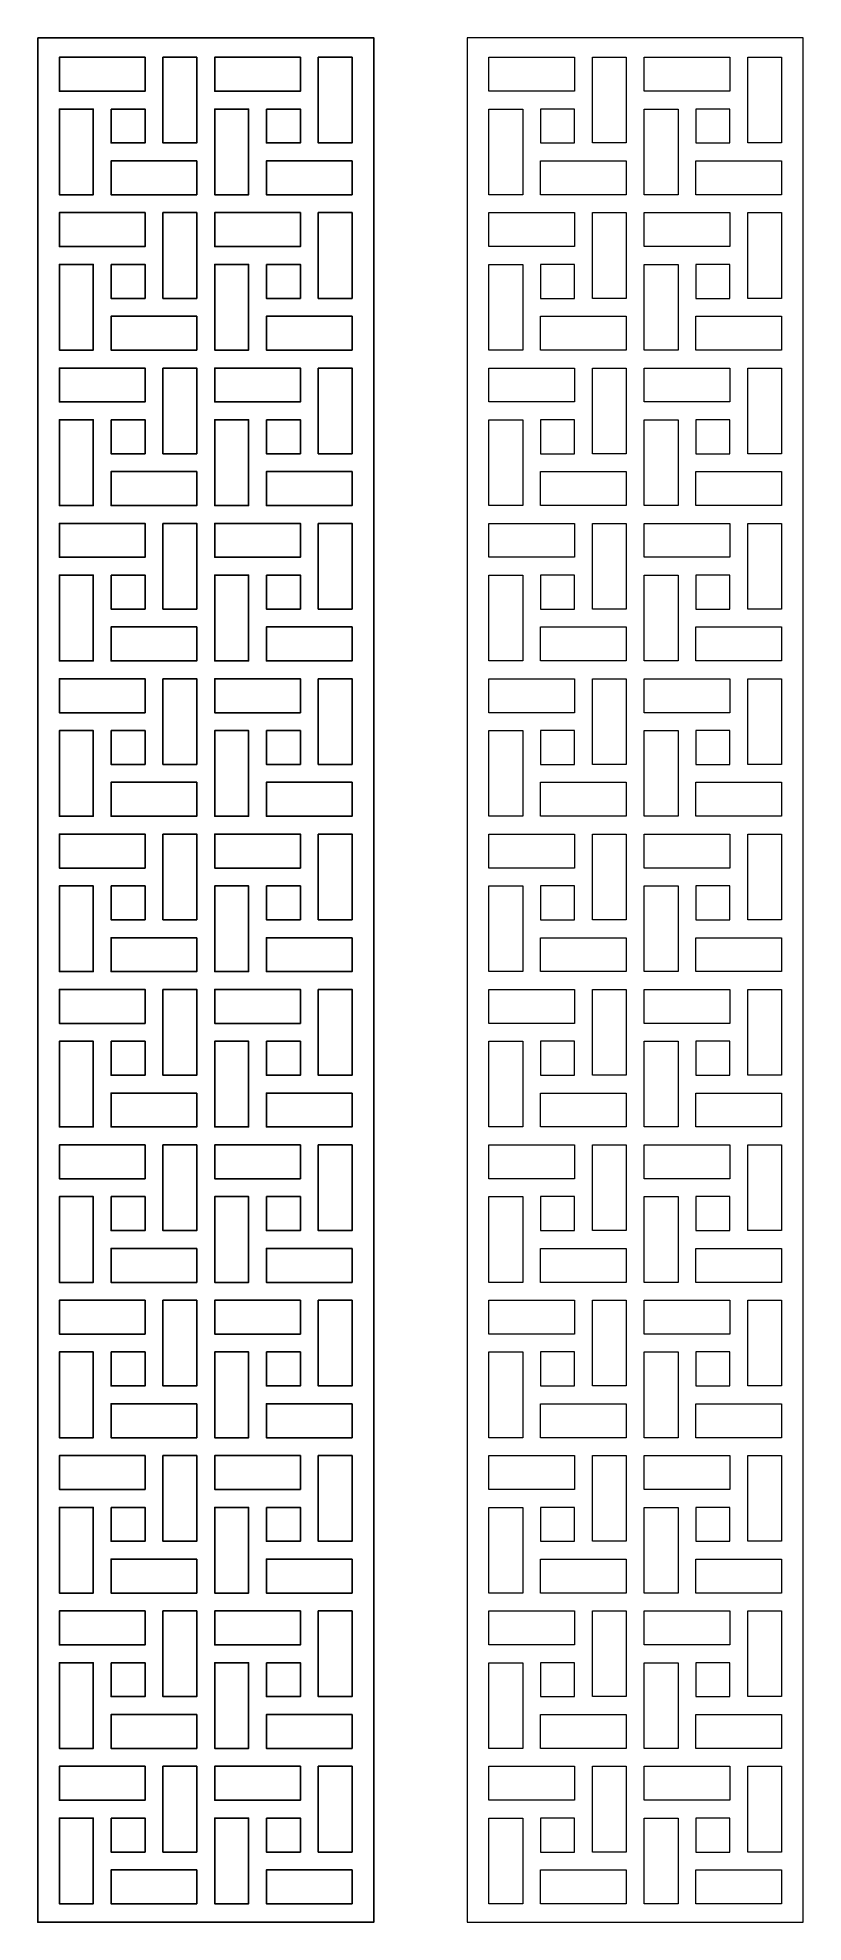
# Model space of a CAD drawing. Header units: centimetres. Extents: x -14.9 to -7.2, y -9.5 to 9.5.
import ezdxf

# ---------------------------------------------------------------- set-up
doc = ezdxf.new("R2010")
doc.units = ezdxf.units.CM
doc.header["$MEASUREMENT"] = 0
doc.layers.add('layer 1', color=7, linetype='Continuous')

msp = doc.modelspace()

# ---------------------------------------------------------------- linework, layer by layer
at = {"layer": 'layer 1', "color": 250}
for points, knots in [([(-14.92119, 9.5), (-14.92119, 9.5), (-14.92119, 9.5), (-14.92119, 9.5), (-14.92119, 9.5), (-14.92119, 9.5), (-11.5311, 9.5), (-11.5311, 9.5), (-11.5311, 9.5), (-11.5311, 9.5), (-11.5311, -9.5), (-11.5311, -9.5), (-11.5311, -9.5), (-11.5311, -9.5), (-14.92119, -9.5), (-14.92119, -9.5), (-14.92119, -9.5), (-14.92119, -9.5), (-14.92119, 9.5), (-14.92119, 9.5)], [0, 0, 0, 0, 0.16666667, 0.16666667, 0.16666667, 0.16666667, 0.33333333, 0.33333333, 0.33333333, 0.33333333, 0.5, 0.5, 0.5, 0.5, 0.66666667, 0.66666667, 0.66666667, 0.66666667, 1, 1, 1, 1]), ([(-13.83827, 8.96047), (-13.83827, 8.96047), (-13.83827, 8.96047), (-13.83827, 8.96047), (-13.83827, 8.96047), (-13.83827, 8.96047), (-13.83827, 9.30254), (-13.83827, 9.30254), (-13.83827, 9.30254), (-13.83827, 9.30254), (-14.70246, 9.30254), (-14.70246, 9.30254), (-14.70246, 9.30254), (-14.70246, 9.30254), (-14.70246, 8.96047), (-14.70246, 8.96047), (-14.70246, 8.96047), (-14.4144, 8.96047), (-14.12633, 8.96047), (-13.83827, 8.96047)], [0, 0, 0, 0, 0.16666667, 0.16666667, 0.16666667, 0.16666667, 0.33333333, 0.33333333, 0.33333333, 0.33333333, 0.5, 0.5, 0.5, 0.5, 0.66666667, 0.66666667, 0.66666667, 0.66666667, 1, 1, 1, 1]), ([(-13.65824, 9.30254), (-13.65824, 9.30254), (-13.65824, 9.30254), (-13.65824, 9.30254), (-13.65824, 9.30254), (-13.65824, 9.01447), (-13.65824, 8.72641), (-13.65824, 8.43834), (-13.65824, 8.43834), (-13.65824, 8.43834), (-13.31616, 8.43834), (-13.31616, 8.43834), (-13.31616, 8.43834), (-13.31616, 8.43834), (-13.31616, 9.30254), (-13.31616, 9.30254), (-13.31616, 9.30254), (-13.31616, 9.30254), (-13.65824, 9.30254), (-13.65824, 9.30254)], [0, 0, 0, 0, 0.16666667, 0.16666667, 0.16666667, 0.16666667, 0.33333333, 0.33333333, 0.33333333, 0.33333333, 0.5, 0.5, 0.5, 0.5, 0.66666667, 0.66666667, 0.66666667, 0.66666667, 1, 1, 1, 1]), ([(-12.27194, 8.96047), (-12.27194, 8.96047), (-12.27194, 8.96047), (-12.27194, 8.96047), (-12.27194, 8.96047), (-12.27194, 8.96047), (-12.27194, 9.30254), (-12.27194, 9.30254), (-12.27194, 9.30254), (-12.27194, 9.30254), (-13.13613, 9.30254), (-13.13613, 9.30254), (-13.13613, 9.30254), (-13.13613, 9.30254), (-13.13613, 8.96047), (-13.13613, 8.96047), (-13.13613, 8.96047), (-12.84807, 8.96047), (-12.56, 8.96047), (-12.27194, 8.96047)], [0, 0, 0, 0, 0.16666667, 0.16666667, 0.16666667, 0.16666667, 0.33333333, 0.33333333, 0.33333333, 0.33333333, 0.5, 0.5, 0.5, 0.5, 0.66666667, 0.66666667, 0.66666667, 0.66666667, 1, 1, 1, 1]), ([(-12.09191, 9.30254), (-12.09191, 9.30254), (-12.09191, 9.30254), (-12.09191, 9.30254), (-12.09191, 9.30254), (-12.09191, 9.01447), (-12.09191, 8.72641), (-12.09191, 8.43834), (-12.09191, 8.43834), (-12.09191, 8.43834), (-11.74983, 8.43834), (-11.74983, 8.43834), (-11.74983, 8.43834), (-11.74983, 8.43834), (-11.74983, 9.30254), (-11.74983, 9.30254), (-11.74983, 9.30254), (-11.74983, 9.30254), (-12.09191, 9.30254), (-12.09191, 9.30254)], [0, 0, 0, 0, 0.16666667, 0.16666667, 0.16666667, 0.16666667, 0.33333333, 0.33333333, 0.33333333, 0.33333333, 0.5, 0.5, 0.5, 0.5, 0.66666667, 0.66666667, 0.66666667, 0.66666667, 1, 1, 1, 1]), ([(-14.36038, 7.91623), (-14.36038, 7.91623), (-14.36038, 7.91623), (-14.36038, 7.91623), (-14.36038, 7.91623), (-14.36038, 8.2043), (-14.36038, 8.49236), (-14.36038, 8.78042), (-14.36038, 8.78042), (-14.36038, 8.78042), (-14.70246, 8.78042), (-14.70246, 8.78042), (-14.70246, 8.78042), (-14.70246, 8.78042), (-14.70246, 7.91623), (-14.70246, 7.91623), (-14.70246, 7.91623), (-14.70246, 7.91623), (-14.36038, 7.91623), (-14.36038, 7.91623)], [0, 0, 0, 0, 0.16666667, 0.16666667, 0.16666667, 0.16666667, 0.33333333, 0.33333333, 0.33333333, 0.33333333, 0.5, 0.5, 0.5, 0.5, 0.66666667, 0.66666667, 0.66666667, 0.66666667, 1, 1, 1, 1]), ([(-14.18035, 8.78042), (-14.18035, 8.78042), (-14.18035, 8.78042), (-14.18035, 8.78042), (-14.18035, 8.78042), (-14.18035, 8.78042), (-13.83827, 8.78042), (-13.83827, 8.78042), (-13.83827, 8.78042), (-13.83827, 8.78042), (-13.83827, 8.43834), (-13.83827, 8.43834), (-13.83827, 8.43834), (-13.83827, 8.43834), (-14.18035, 8.43834), (-14.18035, 8.43834), (-14.18035, 8.43834), (-14.18035, 8.43834), (-14.18035, 8.78042), (-14.18035, 8.78042)], [0, 0, 0, 0, 0.16666667, 0.16666667, 0.16666667, 0.16666667, 0.33333333, 0.33333333, 0.33333333, 0.33333333, 0.5, 0.5, 0.5, 0.5, 0.66666667, 0.66666667, 0.66666667, 0.66666667, 1, 1, 1, 1]), ([(-12.79405, 7.91623), (-12.79405, 7.91623), (-12.79405, 7.91623), (-12.79405, 7.91623), (-12.79405, 7.91623), (-12.79405, 8.2043), (-12.79405, 8.49236), (-12.79405, 8.78042), (-12.79405, 8.78042), (-12.79405, 8.78042), (-13.13613, 8.78042), (-13.13613, 8.78042), (-13.13613, 8.78042), (-13.13613, 8.78042), (-13.13613, 7.91623), (-13.13613, 7.91623), (-13.13613, 7.91623), (-13.13613, 7.91623), (-12.79405, 7.91623), (-12.79405, 7.91623)], [0, 0, 0, 0, 0.16666667, 0.16666667, 0.16666667, 0.16666667, 0.33333333, 0.33333333, 0.33333333, 0.33333333, 0.5, 0.5, 0.5, 0.5, 0.66666667, 0.66666667, 0.66666667, 0.66666667, 1, 1, 1, 1]), ([(-12.61402, 8.78042), (-12.61402, 8.78042), (-12.61402, 8.78042), (-12.61402, 8.78042), (-12.61402, 8.78042), (-12.61402, 8.78042), (-12.27194, 8.78042), (-12.27194, 8.78042), (-12.27194, 8.78042), (-12.27194, 8.78042), (-12.27194, 8.43834), (-12.27194, 8.43834), (-12.27194, 8.43834), (-12.27194, 8.43834), (-12.61402, 8.43834), (-12.61402, 8.43834), (-12.61402, 8.43834), (-12.61402, 8.43834), (-12.61402, 8.78042), (-12.61402, 8.78042)], [0, 0, 0, 0, 0.16666667, 0.16666667, 0.16666667, 0.16666667, 0.33333333, 0.33333333, 0.33333333, 0.33333333, 0.5, 0.5, 0.5, 0.5, 0.66666667, 0.66666667, 0.66666667, 0.66666667, 1, 1, 1, 1]), ([(-13.31616, 8.25831), (-13.31616, 8.25831), (-13.31616, 8.25831), (-13.31616, 8.25831), (-13.31616, 8.25831), (-13.31616, 8.25831), (-14.18035, 8.25831), (-14.18035, 8.25831), (-14.18035, 8.25831), (-14.18035, 8.25831), (-14.18035, 7.91623), (-14.18035, 7.91623), (-14.18035, 7.91623), (-14.18035, 7.91623), (-13.31616, 7.91623), (-13.31616, 7.91623), (-13.31616, 7.91623), (-13.31616, 7.91623), (-13.31616, 8.25831), (-13.31616, 8.25831)], [0, 0, 0, 0, 0.16666667, 0.16666667, 0.16666667, 0.16666667, 0.33333333, 0.33333333, 0.33333333, 0.33333333, 0.5, 0.5, 0.5, 0.5, 0.66666667, 0.66666667, 0.66666667, 0.66666667, 1, 1, 1, 1]), ([(-11.74983, 8.25831), (-11.74983, 8.25831), (-11.74983, 8.25831), (-11.74983, 8.25831), (-11.74983, 8.25831), (-11.74983, 8.25831), (-12.61402, 8.25831), (-12.61402, 8.25831), (-12.61402, 8.25831), (-12.61402, 8.25831), (-12.61402, 7.91623), (-12.61402, 7.91623), (-12.61402, 7.91623), (-12.61402, 7.91623), (-11.74983, 7.91623), (-11.74983, 7.91623), (-11.74983, 7.91623), (-11.74983, 7.91623), (-11.74983, 8.25831), (-11.74983, 8.25831)], [0, 0, 0, 0, 0.16666667, 0.16666667, 0.16666667, 0.16666667, 0.33333333, 0.33333333, 0.33333333, 0.33333333, 0.5, 0.5, 0.5, 0.5, 0.66666667, 0.66666667, 0.66666667, 0.66666667, 1, 1, 1, 1]), ([(-13.83827, 7.39412), (-13.83827, 7.39412), (-13.83827, 7.39412), (-13.83827, 7.39412), (-13.83827, 7.39412), (-13.83827, 7.39412), (-13.83827, 7.73619), (-13.83827, 7.73619), (-13.83827, 7.73619), (-13.83827, 7.73619), (-14.70246, 7.73619), (-14.70246, 7.73619), (-14.70246, 7.73619), (-14.70246, 7.73619), (-14.70246, 7.39412), (-14.70246, 7.39412), (-14.70246, 7.39412), (-14.4144, 7.39412), (-14.12633, 7.39412), (-13.83827, 7.39412)], [0, 0, 0, 0, 0.16666667, 0.16666667, 0.16666667, 0.16666667, 0.33333333, 0.33333333, 0.33333333, 0.33333333, 0.5, 0.5, 0.5, 0.5, 0.66666667, 0.66666667, 0.66666667, 0.66666667, 1, 1, 1, 1]), ([(-13.65824, 7.73619), (-13.65824, 7.73619), (-13.65824, 7.73619), (-13.65824, 7.73619), (-13.65824, 7.73619), (-13.65824, 7.44813), (-13.65824, 7.16008), (-13.65824, 6.87201), (-13.65824, 6.87201), (-13.65824, 6.87201), (-13.31616, 6.87201), (-13.31616, 6.87201), (-13.31616, 6.87201), (-13.31616, 6.87201), (-13.31616, 7.73619), (-13.31616, 7.73619), (-13.31616, 7.73619), (-13.31616, 7.73619), (-13.65824, 7.73619), (-13.65824, 7.73619)], [0, 0, 0, 0, 0.16666667, 0.16666667, 0.16666667, 0.16666667, 0.33333333, 0.33333333, 0.33333333, 0.33333333, 0.5, 0.5, 0.5, 0.5, 0.66666667, 0.66666667, 0.66666667, 0.66666667, 1, 1, 1, 1]), ([(-12.27194, 7.39412), (-12.27194, 7.39412), (-12.27194, 7.39412), (-12.27194, 7.39412), (-12.27194, 7.39412), (-12.27194, 7.39412), (-12.27194, 7.73619), (-12.27194, 7.73619), (-12.27194, 7.73619), (-12.27194, 7.73619), (-13.13613, 7.73619), (-13.13613, 7.73619), (-13.13613, 7.73619), (-13.13613, 7.73619), (-13.13613, 7.39412), (-13.13613, 7.39412), (-13.13613, 7.39412), (-12.84807, 7.39412), (-12.56, 7.39412), (-12.27194, 7.39412)], [0, 0, 0, 0, 0.16666667, 0.16666667, 0.16666667, 0.16666667, 0.33333333, 0.33333333, 0.33333333, 0.33333333, 0.5, 0.5, 0.5, 0.5, 0.66666667, 0.66666667, 0.66666667, 0.66666667, 1, 1, 1, 1]), ([(-12.09191, 7.73619), (-12.09191, 7.73619), (-12.09191, 7.73619), (-12.09191, 7.73619), (-12.09191, 7.73619), (-12.09191, 7.44813), (-12.09191, 7.16008), (-12.09191, 6.87201), (-12.09191, 6.87201), (-12.09191, 6.87201), (-11.74983, 6.87201), (-11.74983, 6.87201), (-11.74983, 6.87201), (-11.74983, 6.87201), (-11.74983, 7.73619), (-11.74983, 7.73619), (-11.74983, 7.73619), (-11.74983, 7.73619), (-12.09191, 7.73619), (-12.09191, 7.73619)], [0, 0, 0, 0, 0.16666667, 0.16666667, 0.16666667, 0.16666667, 0.33333333, 0.33333333, 0.33333333, 0.33333333, 0.5, 0.5, 0.5, 0.5, 0.66666667, 0.66666667, 0.66666667, 0.66666667, 1, 1, 1, 1]), ([(-14.36038, 6.3499), (-14.36038, 6.3499), (-14.36038, 6.3499), (-14.36038, 6.3499), (-14.36038, 6.3499), (-14.36038, 6.63796), (-14.36038, 6.92602), (-14.36038, 7.21408), (-14.36038, 7.21408), (-14.36038, 7.21408), (-14.70246, 7.21408), (-14.70246, 7.21408), (-14.70246, 7.21408), (-14.70246, 7.21408), (-14.70246, 6.3499), (-14.70246, 6.3499), (-14.70246, 6.3499), (-14.70246, 6.3499), (-14.36038, 6.3499), (-14.36038, 6.3499)], [0, 0, 0, 0, 0.16666667, 0.16666667, 0.16666667, 0.16666667, 0.33333333, 0.33333333, 0.33333333, 0.33333333, 0.5, 0.5, 0.5, 0.5, 0.66666667, 0.66666667, 0.66666667, 0.66666667, 1, 1, 1, 1]), ([(-14.18035, 7.21408), (-14.18035, 7.21408), (-14.18035, 7.21408), (-14.18035, 7.21408), (-14.18035, 7.21408), (-14.18035, 7.21408), (-13.83827, 7.21408), (-13.83827, 7.21408), (-13.83827, 7.21408), (-13.83827, 7.21408), (-13.83827, 6.87201), (-13.83827, 6.87201), (-13.83827, 6.87201), (-13.83827, 6.87201), (-14.18035, 6.87201), (-14.18035, 6.87201), (-14.18035, 6.87201), (-14.18035, 6.87201), (-14.18035, 7.21408), (-14.18035, 7.21408)], [0, 0, 0, 0, 0.16666667, 0.16666667, 0.16666667, 0.16666667, 0.33333333, 0.33333333, 0.33333333, 0.33333333, 0.5, 0.5, 0.5, 0.5, 0.66666667, 0.66666667, 0.66666667, 0.66666667, 1, 1, 1, 1]), ([(-12.79405, 6.3499), (-12.79405, 6.3499), (-12.79405, 6.3499), (-12.79405, 6.3499), (-12.79405, 6.3499), (-12.79405, 6.63796), (-12.79405, 6.92602), (-12.79405, 7.21408), (-12.79405, 7.21408), (-12.79405, 7.21408), (-13.13613, 7.21408), (-13.13613, 7.21408), (-13.13613, 7.21408), (-13.13613, 7.21408), (-13.13613, 6.3499), (-13.13613, 6.3499), (-13.13613, 6.3499), (-13.13613, 6.3499), (-12.79405, 6.3499), (-12.79405, 6.3499)], [0, 0, 0, 0, 0.16666667, 0.16666667, 0.16666667, 0.16666667, 0.33333333, 0.33333333, 0.33333333, 0.33333333, 0.5, 0.5, 0.5, 0.5, 0.66666667, 0.66666667, 0.66666667, 0.66666667, 1, 1, 1, 1]), ([(-12.61402, 7.21408), (-12.61402, 7.21408), (-12.61402, 7.21408), (-12.61402, 7.21408), (-12.61402, 7.21408), (-12.61402, 7.21408), (-12.27194, 7.21408), (-12.27194, 7.21408), (-12.27194, 7.21408), (-12.27194, 7.21408), (-12.27194, 6.87201), (-12.27194, 6.87201), (-12.27194, 6.87201), (-12.27194, 6.87201), (-12.61402, 6.87201), (-12.61402, 6.87201), (-12.61402, 6.87201), (-12.61402, 6.87201), (-12.61402, 7.21408), (-12.61402, 7.21408)], [0, 0, 0, 0, 0.16666667, 0.16666667, 0.16666667, 0.16666667, 0.33333333, 0.33333333, 0.33333333, 0.33333333, 0.5, 0.5, 0.5, 0.5, 0.66666667, 0.66666667, 0.66666667, 0.66666667, 1, 1, 1, 1]), ([(-13.31616, 6.69197), (-13.31616, 6.69197), (-13.31616, 6.69197), (-13.31616, 6.69197), (-13.31616, 6.69197), (-13.31616, 6.69197), (-14.18035, 6.69197), (-14.18035, 6.69197), (-14.18035, 6.69197), (-14.18035, 6.69197), (-14.18035, 6.3499), (-14.18035, 6.3499), (-14.18035, 6.3499), (-14.18035, 6.3499), (-13.31616, 6.3499), (-13.31616, 6.3499), (-13.31616, 6.3499), (-13.31616, 6.3499), (-13.31616, 6.69197), (-13.31616, 6.69197)], [0, 0, 0, 0, 0.16666667, 0.16666667, 0.16666667, 0.16666667, 0.33333333, 0.33333333, 0.33333333, 0.33333333, 0.5, 0.5, 0.5, 0.5, 0.66666667, 0.66666667, 0.66666667, 0.66666667, 1, 1, 1, 1]), ([(-11.74983, 6.69197), (-11.74983, 6.69197), (-11.74983, 6.69197), (-11.74983, 6.69197), (-11.74983, 6.69197), (-11.74983, 6.69197), (-12.61402, 6.69197), (-12.61402, 6.69197), (-12.61402, 6.69197), (-12.61402, 6.69197), (-12.61402, 6.3499), (-12.61402, 6.3499), (-12.61402, 6.3499), (-12.61402, 6.3499), (-11.74983, 6.3499), (-11.74983, 6.3499), (-11.74983, 6.3499), (-11.74983, 6.3499), (-11.74983, 6.69197), (-11.74983, 6.69197)], [0, 0, 0, 0, 0.16666667, 0.16666667, 0.16666667, 0.16666667, 0.33333333, 0.33333333, 0.33333333, 0.33333333, 0.5, 0.5, 0.5, 0.5, 0.66666667, 0.66666667, 0.66666667, 0.66666667, 1, 1, 1, 1]), ([(-13.83827, 5.82779), (-13.83827, 5.82779), (-13.83827, 5.82779), (-13.83827, 5.82779), (-13.83827, 5.82779), (-13.83827, 5.82779), (-13.83827, 6.16986), (-13.83827, 6.16986), (-13.83827, 6.16986), (-13.83827, 6.16986), (-14.70246, 6.16986), (-14.70246, 6.16986), (-14.70246, 6.16986), (-14.70246, 6.16986), (-14.70246, 5.82779), (-14.70246, 5.82779), (-14.70246, 5.82779), (-14.4144, 5.82779), (-14.12633, 5.82779), (-13.83827, 5.82779)], [0, 0, 0, 0, 0.16666667, 0.16666667, 0.16666667, 0.16666667, 0.33333333, 0.33333333, 0.33333333, 0.33333333, 0.5, 0.5, 0.5, 0.5, 0.66666667, 0.66666667, 0.66666667, 0.66666667, 1, 1, 1, 1]), ([(-13.65824, 6.16986), (-13.65824, 6.16986), (-13.65824, 6.16986), (-13.65824, 6.16986), (-13.65824, 6.16986), (-13.65824, 5.88179), (-13.65824, 5.59374), (-13.65824, 5.30568), (-13.65824, 5.30568), (-13.65824, 5.30568), (-13.31616, 5.30568), (-13.31616, 5.30568), (-13.31616, 5.30568), (-13.31616, 5.30568), (-13.31616, 6.16986), (-13.31616, 6.16986), (-13.31616, 6.16986), (-13.31616, 6.16986), (-13.65824, 6.16986), (-13.65824, 6.16986)], [0, 0, 0, 0, 0.16666667, 0.16666667, 0.16666667, 0.16666667, 0.33333333, 0.33333333, 0.33333333, 0.33333333, 0.5, 0.5, 0.5, 0.5, 0.66666667, 0.66666667, 0.66666667, 0.66666667, 1, 1, 1, 1]), ([(-12.27194, 5.82779), (-12.27194, 5.82779), (-12.27194, 5.82779), (-12.27194, 5.82779), (-12.27194, 5.82779), (-12.27194, 5.82779), (-12.27194, 6.16986), (-12.27194, 6.16986), (-12.27194, 6.16986), (-12.27194, 6.16986), (-13.13613, 6.16986), (-13.13613, 6.16986), (-13.13613, 6.16986), (-13.13613, 6.16986), (-13.13613, 5.82779), (-13.13613, 5.82779), (-13.13613, 5.82779), (-12.84807, 5.82779), (-12.56, 5.82779), (-12.27194, 5.82779)], [0, 0, 0, 0, 0.16666667, 0.16666667, 0.16666667, 0.16666667, 0.33333333, 0.33333333, 0.33333333, 0.33333333, 0.5, 0.5, 0.5, 0.5, 0.66666667, 0.66666667, 0.66666667, 0.66666667, 1, 1, 1, 1]), ([(-12.09191, 6.16986), (-12.09191, 6.16986), (-12.09191, 6.16986), (-12.09191, 6.16986), (-12.09191, 6.16986), (-12.09191, 5.88179), (-12.09191, 5.59374), (-12.09191, 5.30568), (-12.09191, 5.30568), (-12.09191, 5.30568), (-11.74983, 5.30568), (-11.74983, 5.30568), (-11.74983, 5.30568), (-11.74983, 5.30568), (-11.74983, 6.16986), (-11.74983, 6.16986), (-11.74983, 6.16986), (-11.74983, 6.16986), (-12.09191, 6.16986), (-12.09191, 6.16986)], [0, 0, 0, 0, 0.16666667, 0.16666667, 0.16666667, 0.16666667, 0.33333333, 0.33333333, 0.33333333, 0.33333333, 0.5, 0.5, 0.5, 0.5, 0.66666667, 0.66666667, 0.66666667, 0.66666667, 1, 1, 1, 1]), ([(-14.36038, 4.78357), (-14.36038, 4.78357), (-14.36038, 4.78357), (-14.36038, 4.78357), (-14.36038, 4.78357), (-14.36038, 5.07163), (-14.36038, 5.35969), (-14.36038, 5.64774), (-14.36038, 5.64774), (-14.36038, 5.64774), (-14.70246, 5.64774), (-14.70246, 5.64774), (-14.70246, 5.64774), (-14.70246, 5.64774), (-14.70246, 4.78357), (-14.70246, 4.78357), (-14.70246, 4.78357), (-14.70246, 4.78357), (-14.36038, 4.78357), (-14.36038, 4.78357)], [0, 0, 0, 0, 0.16666667, 0.16666667, 0.16666667, 0.16666667, 0.33333333, 0.33333333, 0.33333333, 0.33333333, 0.5, 0.5, 0.5, 0.5, 0.66666667, 0.66666667, 0.66666667, 0.66666667, 1, 1, 1, 1]), ([(-14.18035, 5.64774), (-14.18035, 5.64774), (-14.18035, 5.64774), (-14.18035, 5.64774), (-14.18035, 5.64774), (-14.18035, 5.64774), (-13.83827, 5.64774), (-13.83827, 5.64774), (-13.83827, 5.64774), (-13.83827, 5.64774), (-13.83827, 5.30568), (-13.83827, 5.30568), (-13.83827, 5.30568), (-13.83827, 5.30568), (-14.18035, 5.30568), (-14.18035, 5.30568), (-14.18035, 5.30568), (-14.18035, 5.30568), (-14.18035, 5.64774), (-14.18035, 5.64774)], [0, 0, 0, 0, 0.16666667, 0.16666667, 0.16666667, 0.16666667, 0.33333333, 0.33333333, 0.33333333, 0.33333333, 0.5, 0.5, 0.5, 0.5, 0.66666667, 0.66666667, 0.66666667, 0.66666667, 1, 1, 1, 1]), ([(-12.79405, 4.78357), (-12.79405, 4.78357), (-12.79405, 4.78357), (-12.79405, 4.78357), (-12.79405, 4.78357), (-12.79405, 5.07163), (-12.79405, 5.35969), (-12.79405, 5.64774), (-12.79405, 5.64774), (-12.79405, 5.64774), (-13.13613, 5.64774), (-13.13613, 5.64774), (-13.13613, 5.64774), (-13.13613, 5.64774), (-13.13613, 4.78357), (-13.13613, 4.78357), (-13.13613, 4.78357), (-13.13613, 4.78357), (-12.79405, 4.78357), (-12.79405, 4.78357)], [0, 0, 0, 0, 0.16666667, 0.16666667, 0.16666667, 0.16666667, 0.33333333, 0.33333333, 0.33333333, 0.33333333, 0.5, 0.5, 0.5, 0.5, 0.66666667, 0.66666667, 0.66666667, 0.66666667, 1, 1, 1, 1]), ([(-12.61402, 5.64774), (-12.61402, 5.64774), (-12.61402, 5.64774), (-12.61402, 5.64774), (-12.61402, 5.64774), (-12.61402, 5.64774), (-12.27194, 5.64774), (-12.27194, 5.64774), (-12.27194, 5.64774), (-12.27194, 5.64774), (-12.27194, 5.30568), (-12.27194, 5.30568), (-12.27194, 5.30568), (-12.27194, 5.30568), (-12.61402, 5.30568), (-12.61402, 5.30568), (-12.61402, 5.30568), (-12.61402, 5.30568), (-12.61402, 5.64774), (-12.61402, 5.64774)], [0, 0, 0, 0, 0.16666667, 0.16666667, 0.16666667, 0.16666667, 0.33333333, 0.33333333, 0.33333333, 0.33333333, 0.5, 0.5, 0.5, 0.5, 0.66666667, 0.66666667, 0.66666667, 0.66666667, 1, 1, 1, 1]), ([(-13.31616, 5.12563), (-13.31616, 5.12563), (-13.31616, 5.12563), (-13.31616, 5.12563), (-13.31616, 5.12563), (-13.31616, 5.12563), (-14.18035, 5.12563), (-14.18035, 5.12563), (-14.18035, 5.12563), (-14.18035, 5.12563), (-14.18035, 4.78357), (-14.18035, 4.78357), (-14.18035, 4.78357), (-14.18035, 4.78357), (-13.31616, 4.78357), (-13.31616, 4.78357), (-13.31616, 4.78357), (-13.31616, 4.78357), (-13.31616, 5.12563), (-13.31616, 5.12563)], [0, 0, 0, 0, 0.16666667, 0.16666667, 0.16666667, 0.16666667, 0.33333333, 0.33333333, 0.33333333, 0.33333333, 0.5, 0.5, 0.5, 0.5, 0.66666667, 0.66666667, 0.66666667, 0.66666667, 1, 1, 1, 1]), ([(-11.74983, 5.12563), (-11.74983, 5.12563), (-11.74983, 5.12563), (-11.74983, 5.12563), (-11.74983, 5.12563), (-11.74983, 5.12563), (-12.61402, 5.12563), (-12.61402, 5.12563), (-12.61402, 5.12563), (-12.61402, 5.12563), (-12.61402, 4.78357), (-12.61402, 4.78357), (-12.61402, 4.78357), (-12.61402, 4.78357), (-11.74983, 4.78357), (-11.74983, 4.78357), (-11.74983, 4.78357), (-11.74983, 4.78357), (-11.74983, 5.12563), (-11.74983, 5.12563)], [0, 0, 0, 0, 0.16666667, 0.16666667, 0.16666667, 0.16666667, 0.33333333, 0.33333333, 0.33333333, 0.33333333, 0.5, 0.5, 0.5, 0.5, 0.66666667, 0.66666667, 0.66666667, 0.66666667, 1, 1, 1, 1]), ([(-13.83827, 4.26145), (-13.83827, 4.26145), (-13.83827, 4.26145), (-13.83827, 4.26145), (-13.83827, 4.26145), (-13.83827, 4.26145), (-13.83827, 4.60352), (-13.83827, 4.60352), (-13.83827, 4.60352), (-13.83827, 4.60352), (-14.70246, 4.60352), (-14.70246, 4.60352), (-14.70246, 4.60352), (-14.70246, 4.60352), (-14.70246, 4.26145), (-14.70246, 4.26145), (-14.70246, 4.26145), (-14.4144, 4.26145), (-14.12633, 4.26145), (-13.83827, 4.26145)], [0, 0, 0, 0, 0.16666667, 0.16666667, 0.16666667, 0.16666667, 0.33333333, 0.33333333, 0.33333333, 0.33333333, 0.5, 0.5, 0.5, 0.5, 0.66666667, 0.66666667, 0.66666667, 0.66666667, 1, 1, 1, 1]), ([(-13.65824, 4.60352), (-13.65824, 4.60352), (-13.65824, 4.60352), (-13.65824, 4.60352), (-13.65824, 4.60352), (-13.65824, 4.31546), (-13.65824, 4.02741), (-13.65824, 3.73933), (-13.65824, 3.73933), (-13.65824, 3.73933), (-13.31616, 3.73933), (-13.31616, 3.73933), (-13.31616, 3.73933), (-13.31616, 3.73933), (-13.31616, 4.60352), (-13.31616, 4.60352), (-13.31616, 4.60352), (-13.31616, 4.60352), (-13.65824, 4.60352), (-13.65824, 4.60352)], [0, 0, 0, 0, 0.16666667, 0.16666667, 0.16666667, 0.16666667, 0.33333333, 0.33333333, 0.33333333, 0.33333333, 0.5, 0.5, 0.5, 0.5, 0.66666667, 0.66666667, 0.66666667, 0.66666667, 1, 1, 1, 1]), ([(-12.27194, 4.26145), (-12.27194, 4.26145), (-12.27194, 4.26145), (-12.27194, 4.26145), (-12.27194, 4.26145), (-12.27194, 4.26145), (-12.27194, 4.60352), (-12.27194, 4.60352), (-12.27194, 4.60352), (-12.27194, 4.60352), (-13.13613, 4.60352), (-13.13613, 4.60352), (-13.13613, 4.60352), (-13.13613, 4.60352), (-13.13613, 4.26145), (-13.13613, 4.26145), (-13.13613, 4.26145), (-12.84807, 4.26145), (-12.56, 4.26145), (-12.27194, 4.26145)], [0, 0, 0, 0, 0.16666667, 0.16666667, 0.16666667, 0.16666667, 0.33333333, 0.33333333, 0.33333333, 0.33333333, 0.5, 0.5, 0.5, 0.5, 0.66666667, 0.66666667, 0.66666667, 0.66666667, 1, 1, 1, 1]), ([(-12.09191, 4.60352), (-12.09191, 4.60352), (-12.09191, 4.60352), (-12.09191, 4.60352), (-12.09191, 4.60352), (-12.09191, 4.31546), (-12.09191, 4.02741), (-12.09191, 3.73933), (-12.09191, 3.73933), (-12.09191, 3.73933), (-11.74983, 3.73933), (-11.74983, 3.73933), (-11.74983, 3.73933), (-11.74983, 3.73933), (-11.74983, 4.60352), (-11.74983, 4.60352), (-11.74983, 4.60352), (-11.74983, 4.60352), (-12.09191, 4.60352), (-12.09191, 4.60352)], [0, 0, 0, 0, 0.16666667, 0.16666667, 0.16666667, 0.16666667, 0.33333333, 0.33333333, 0.33333333, 0.33333333, 0.5, 0.5, 0.5, 0.5, 0.66666667, 0.66666667, 0.66666667, 0.66666667, 1, 1, 1, 1]), ([(-14.36038, 3.21722), (-14.36038, 3.21722), (-14.36038, 3.21722), (-14.36038, 3.21722), (-14.36038, 3.21722), (-14.36038, 3.50529), (-14.36038, 3.79335), (-14.36038, 4.08141), (-14.36038, 4.08141), (-14.36038, 4.08141), (-14.70246, 4.08141), (-14.70246, 4.08141), (-14.70246, 4.08141), (-14.70246, 4.08141), (-14.70246, 3.21722), (-14.70246, 3.21722), (-14.70246, 3.21722), (-14.70246, 3.21722), (-14.36038, 3.21722), (-14.36038, 3.21722)], [0, 0, 0, 0, 0.16666667, 0.16666667, 0.16666667, 0.16666667, 0.33333333, 0.33333333, 0.33333333, 0.33333333, 0.5, 0.5, 0.5, 0.5, 0.66666667, 0.66666667, 0.66666667, 0.66666667, 1, 1, 1, 1]), ([(-14.18035, 4.08141), (-14.18035, 4.08141), (-14.18035, 4.08141), (-14.18035, 4.08141), (-14.18035, 4.08141), (-14.18035, 4.08141), (-13.83827, 4.08141), (-13.83827, 4.08141), (-13.83827, 4.08141), (-13.83827, 4.08141), (-13.83827, 3.73933), (-13.83827, 3.73933), (-13.83827, 3.73933), (-13.83827, 3.73933), (-14.18035, 3.73933), (-14.18035, 3.73933), (-14.18035, 3.73933), (-14.18035, 3.73933), (-14.18035, 4.08141), (-14.18035, 4.08141)], [0, 0, 0, 0, 0.16666667, 0.16666667, 0.16666667, 0.16666667, 0.33333333, 0.33333333, 0.33333333, 0.33333333, 0.5, 0.5, 0.5, 0.5, 0.66666667, 0.66666667, 0.66666667, 0.66666667, 1, 1, 1, 1]), ([(-12.79405, 3.21722), (-12.79405, 3.21722), (-12.79405, 3.21722), (-12.79405, 3.21722), (-12.79405, 3.21722), (-12.79405, 3.50529), (-12.79405, 3.79335), (-12.79405, 4.08141), (-12.79405, 4.08141), (-12.79405, 4.08141), (-13.13613, 4.08141), (-13.13613, 4.08141), (-13.13613, 4.08141), (-13.13613, 4.08141), (-13.13613, 3.21722), (-13.13613, 3.21722), (-13.13613, 3.21722), (-13.13613, 3.21722), (-12.79405, 3.21722), (-12.79405, 3.21722)], [0, 0, 0, 0, 0.16666667, 0.16666667, 0.16666667, 0.16666667, 0.33333333, 0.33333333, 0.33333333, 0.33333333, 0.5, 0.5, 0.5, 0.5, 0.66666667, 0.66666667, 0.66666667, 0.66666667, 1, 1, 1, 1]), ([(-12.61402, 4.08141), (-12.61402, 4.08141), (-12.61402, 4.08141), (-12.61402, 4.08141), (-12.61402, 4.08141), (-12.61402, 4.08141), (-12.27194, 4.08141), (-12.27194, 4.08141), (-12.27194, 4.08141), (-12.27194, 4.08141), (-12.27194, 3.73933), (-12.27194, 3.73933), (-12.27194, 3.73933), (-12.27194, 3.73933), (-12.61402, 3.73933), (-12.61402, 3.73933), (-12.61402, 3.73933), (-12.61402, 3.73933), (-12.61402, 4.08141), (-12.61402, 4.08141)], [0, 0, 0, 0, 0.16666667, 0.16666667, 0.16666667, 0.16666667, 0.33333333, 0.33333333, 0.33333333, 0.33333333, 0.5, 0.5, 0.5, 0.5, 0.66666667, 0.66666667, 0.66666667, 0.66666667, 1, 1, 1, 1]), ([(-13.31616, 3.5593), (-13.31616, 3.5593), (-13.31616, 3.5593), (-13.31616, 3.5593), (-13.31616, 3.5593), (-13.31616, 3.5593), (-14.18035, 3.5593), (-14.18035, 3.5593), (-14.18035, 3.5593), (-14.18035, 3.5593), (-14.18035, 3.21722), (-14.18035, 3.21722), (-14.18035, 3.21722), (-14.18035, 3.21722), (-13.31616, 3.21722), (-13.31616, 3.21722), (-13.31616, 3.21722), (-13.31616, 3.21722), (-13.31616, 3.5593), (-13.31616, 3.5593)], [0, 0, 0, 0, 0.16666667, 0.16666667, 0.16666667, 0.16666667, 0.33333333, 0.33333333, 0.33333333, 0.33333333, 0.5, 0.5, 0.5, 0.5, 0.66666667, 0.66666667, 0.66666667, 0.66666667, 1, 1, 1, 1]), ([(-11.74983, 3.5593), (-11.74983, 3.5593), (-11.74983, 3.5593), (-11.74983, 3.5593), (-11.74983, 3.5593), (-11.74983, 3.5593), (-12.61402, 3.5593), (-12.61402, 3.5593), (-12.61402, 3.5593), (-12.61402, 3.5593), (-12.61402, 3.21722), (-12.61402, 3.21722), (-12.61402, 3.21722), (-12.61402, 3.21722), (-11.74983, 3.21722), (-11.74983, 3.21722), (-11.74983, 3.21722), (-11.74983, 3.21722), (-11.74983, 3.5593), (-11.74983, 3.5593)], [0, 0, 0, 0, 0.16666667, 0.16666667, 0.16666667, 0.16666667, 0.33333333, 0.33333333, 0.33333333, 0.33333333, 0.5, 0.5, 0.5, 0.5, 0.66666667, 0.66666667, 0.66666667, 0.66666667, 1, 1, 1, 1]), ([(-13.83827, 2.69511), (-13.83827, 2.69511), (-13.83827, 2.69511), (-13.83827, 2.69511), (-13.83827, 2.69511), (-13.83827, 2.69511), (-13.83827, 3.03719), (-13.83827, 3.03719), (-13.83827, 3.03719), (-13.83827, 3.03719), (-14.70246, 3.03719), (-14.70246, 3.03719), (-14.70246, 3.03719), (-14.70246, 3.03719), (-14.70246, 2.69511), (-14.70246, 2.69511), (-14.70246, 2.69511), (-14.4144, 2.69511), (-14.12633, 2.69511), (-13.83827, 2.69511)], [0, 0, 0, 0, 0.16666667, 0.16666667, 0.16666667, 0.16666667, 0.33333333, 0.33333333, 0.33333333, 0.33333333, 0.5, 0.5, 0.5, 0.5, 0.66666667, 0.66666667, 0.66666667, 0.66666667, 1, 1, 1, 1]), ([(-13.65824, 3.03719), (-13.65824, 3.03719), (-13.65824, 3.03719), (-13.65824, 3.03719), (-13.65824, 3.03719), (-13.65824, 2.74913), (-13.65824, 2.46108), (-13.65824, 2.173), (-13.65824, 2.173), (-13.65824, 2.173), (-13.31616, 2.173), (-13.31616, 2.173), (-13.31616, 2.173), (-13.31616, 2.173), (-13.31616, 3.03719), (-13.31616, 3.03719), (-13.31616, 3.03719), (-13.31616, 3.03719), (-13.65824, 3.03719), (-13.65824, 3.03719)], [0, 0, 0, 0, 0.16666667, 0.16666667, 0.16666667, 0.16666667, 0.33333333, 0.33333333, 0.33333333, 0.33333333, 0.5, 0.5, 0.5, 0.5, 0.66666667, 0.66666667, 0.66666667, 0.66666667, 1, 1, 1, 1]), ([(-12.27194, 2.69511), (-12.27194, 2.69511), (-12.27194, 2.69511), (-12.27194, 2.69511), (-12.27194, 2.69511), (-12.27194, 2.69511), (-12.27194, 3.03719), (-12.27194, 3.03719), (-12.27194, 3.03719), (-12.27194, 3.03719), (-13.13613, 3.03719), (-13.13613, 3.03719), (-13.13613, 3.03719), (-13.13613, 3.03719), (-13.13613, 2.69511), (-13.13613, 2.69511), (-13.13613, 2.69511), (-12.84807, 2.69511), (-12.56, 2.69511), (-12.27194, 2.69511)], [0, 0, 0, 0, 0.16666667, 0.16666667, 0.16666667, 0.16666667, 0.33333333, 0.33333333, 0.33333333, 0.33333333, 0.5, 0.5, 0.5, 0.5, 0.66666667, 0.66666667, 0.66666667, 0.66666667, 1, 1, 1, 1]), ([(-12.09191, 3.03719), (-12.09191, 3.03719), (-12.09191, 3.03719), (-12.09191, 3.03719), (-12.09191, 3.03719), (-12.09191, 2.74913), (-12.09191, 2.46108), (-12.09191, 2.173), (-12.09191, 2.173), (-12.09191, 2.173), (-11.74983, 2.173), (-11.74983, 2.173), (-11.74983, 2.173), (-11.74983, 2.173), (-11.74983, 3.03719), (-11.74983, 3.03719), (-11.74983, 3.03719), (-11.74983, 3.03719), (-12.09191, 3.03719), (-12.09191, 3.03719)], [0, 0, 0, 0, 0.16666667, 0.16666667, 0.16666667, 0.16666667, 0.33333333, 0.33333333, 0.33333333, 0.33333333, 0.5, 0.5, 0.5, 0.5, 0.66666667, 0.66666667, 0.66666667, 0.66666667, 1, 1, 1, 1]), ([(-14.36038, 1.65089), (-14.36038, 1.65089), (-14.36038, 1.65089), (-14.36038, 1.65089), (-14.36038, 1.65089), (-14.36038, 1.93896), (-14.36038, 2.22702), (-14.36038, 2.51508), (-14.36038, 2.51508), (-14.36038, 2.51508), (-14.70246, 2.51508), (-14.70246, 2.51508), (-14.70246, 2.51508), (-14.70246, 2.51508), (-14.70246, 1.65089), (-14.70246, 1.65089), (-14.70246, 1.65089), (-14.70246, 1.65089), (-14.36038, 1.65089), (-14.36038, 1.65089)], [0, 0, 0, 0, 0.16666667, 0.16666667, 0.16666667, 0.16666667, 0.33333333, 0.33333333, 0.33333333, 0.33333333, 0.5, 0.5, 0.5, 0.5, 0.66666667, 0.66666667, 0.66666667, 0.66666667, 1, 1, 1, 1]), ([(-14.18035, 2.51508), (-14.18035, 2.51508), (-14.18035, 2.51508), (-14.18035, 2.51508), (-14.18035, 2.51508), (-14.18035, 2.51508), (-13.83827, 2.51508), (-13.83827, 2.51508), (-13.83827, 2.51508), (-13.83827, 2.51508), (-13.83827, 2.173), (-13.83827, 2.173), (-13.83827, 2.173), (-13.83827, 2.173), (-14.18035, 2.173), (-14.18035, 2.173), (-14.18035, 2.173), (-14.18035, 2.173), (-14.18035, 2.51508), (-14.18035, 2.51508)], [0, 0, 0, 0, 0.16666667, 0.16666667, 0.16666667, 0.16666667, 0.33333333, 0.33333333, 0.33333333, 0.33333333, 0.5, 0.5, 0.5, 0.5, 0.66666667, 0.66666667, 0.66666667, 0.66666667, 1, 1, 1, 1]), ([(-12.79405, 1.65089), (-12.79405, 1.65089), (-12.79405, 1.65089), (-12.79405, 1.65089), (-12.79405, 1.65089), (-12.79405, 1.93896), (-12.79405, 2.22702), (-12.79405, 2.51508), (-12.79405, 2.51508), (-12.79405, 2.51508), (-13.13613, 2.51508), (-13.13613, 2.51508), (-13.13613, 2.51508), (-13.13613, 2.51508), (-13.13613, 1.65089), (-13.13613, 1.65089), (-13.13613, 1.65089), (-13.13613, 1.65089), (-12.79405, 1.65089), (-12.79405, 1.65089)], [0, 0, 0, 0, 0.16666667, 0.16666667, 0.16666667, 0.16666667, 0.33333333, 0.33333333, 0.33333333, 0.33333333, 0.5, 0.5, 0.5, 0.5, 0.66666667, 0.66666667, 0.66666667, 0.66666667, 1, 1, 1, 1]), ([(-12.61402, 2.51508), (-12.61402, 2.51508), (-12.61402, 2.51508), (-12.61402, 2.51508), (-12.61402, 2.51508), (-12.61402, 2.51508), (-12.27194, 2.51508), (-12.27194, 2.51508), (-12.27194, 2.51508), (-12.27194, 2.51508), (-12.27194, 2.173), (-12.27194, 2.173), (-12.27194, 2.173), (-12.27194, 2.173), (-12.61402, 2.173), (-12.61402, 2.173), (-12.61402, 2.173), (-12.61402, 2.173), (-12.61402, 2.51508), (-12.61402, 2.51508)], [0, 0, 0, 0, 0.16666667, 0.16666667, 0.16666667, 0.16666667, 0.33333333, 0.33333333, 0.33333333, 0.33333333, 0.5, 0.5, 0.5, 0.5, 0.66666667, 0.66666667, 0.66666667, 0.66666667, 1, 1, 1, 1]), ([(-13.31616, 1.99297), (-13.31616, 1.99297), (-13.31616, 1.99297), (-13.31616, 1.99297), (-13.31616, 1.99297), (-13.31616, 1.99297), (-14.18035, 1.99297), (-14.18035, 1.99297), (-14.18035, 1.99297), (-14.18035, 1.99297), (-14.18035, 1.65089), (-14.18035, 1.65089), (-14.18035, 1.65089), (-14.18035, 1.65089), (-13.31616, 1.65089), (-13.31616, 1.65089), (-13.31616, 1.65089), (-13.31616, 1.65089), (-13.31616, 1.99297), (-13.31616, 1.99297)], [0, 0, 0, 0, 0.16666667, 0.16666667, 0.16666667, 0.16666667, 0.33333333, 0.33333333, 0.33333333, 0.33333333, 0.5, 0.5, 0.5, 0.5, 0.66666667, 0.66666667, 0.66666667, 0.66666667, 1, 1, 1, 1]), ([(-11.74983, 1.99297), (-11.74983, 1.99297), (-11.74983, 1.99297), (-11.74983, 1.99297), (-11.74983, 1.99297), (-11.74983, 1.99297), (-12.61402, 1.99297), (-12.61402, 1.99297), (-12.61402, 1.99297), (-12.61402, 1.99297), (-12.61402, 1.65089), (-12.61402, 1.65089), (-12.61402, 1.65089), (-12.61402, 1.65089), (-11.74983, 1.65089), (-11.74983, 1.65089), (-11.74983, 1.65089), (-11.74983, 1.65089), (-11.74983, 1.99297), (-11.74983, 1.99297)], [0, 0, 0, 0, 0.16666667, 0.16666667, 0.16666667, 0.16666667, 0.33333333, 0.33333333, 0.33333333, 0.33333333, 0.5, 0.5, 0.5, 0.5, 0.66666667, 0.66666667, 0.66666667, 0.66666667, 1, 1, 1, 1]), ([(-13.83827, 1.12878), (-13.83827, 1.12878), (-13.83827, 1.12878), (-13.83827, 1.12878), (-13.83827, 1.12878), (-13.83827, 1.12878), (-13.83827, 1.47086), (-13.83827, 1.47086), (-13.83827, 1.47086), (-13.83827, 1.47086), (-14.70246, 1.47086), (-14.70246, 1.47086), (-14.70246, 1.47086), (-14.70246, 1.47086), (-14.70246, 1.12878), (-14.70246, 1.12878), (-14.70246, 1.12878), (-14.4144, 1.12878), (-14.12633, 1.12878), (-13.83827, 1.12878)], [0, 0, 0, 0, 0.16666667, 0.16666667, 0.16666667, 0.16666667, 0.33333333, 0.33333333, 0.33333333, 0.33333333, 0.5, 0.5, 0.5, 0.5, 0.66666667, 0.66666667, 0.66666667, 0.66666667, 1, 1, 1, 1]), ([(-13.65824, 1.47086), (-13.65824, 1.47086), (-13.65824, 1.47086), (-13.65824, 1.47086), (-13.65824, 1.47086), (-13.65824, 1.1828), (-13.65824, 0.89474), (-13.65824, 0.60667), (-13.65824, 0.60667), (-13.65824, 0.60667), (-13.31616, 0.60667), (-13.31616, 0.60667), (-13.31616, 0.60667), (-13.31616, 0.60667), (-13.31616, 1.47086), (-13.31616, 1.47086), (-13.31616, 1.47086), (-13.31616, 1.47086), (-13.65824, 1.47086), (-13.65824, 1.47086)], [0, 0, 0, 0, 0.16666667, 0.16666667, 0.16666667, 0.16666667, 0.33333333, 0.33333333, 0.33333333, 0.33333333, 0.5, 0.5, 0.5, 0.5, 0.66666667, 0.66666667, 0.66666667, 0.66666667, 1, 1, 1, 1]), ([(-12.27194, 1.12878), (-12.27194, 1.12878), (-12.27194, 1.12878), (-12.27194, 1.12878), (-12.27194, 1.12878), (-12.27194, 1.12878), (-12.27194, 1.47086), (-12.27194, 1.47086), (-12.27194, 1.47086), (-12.27194, 1.47086), (-13.13613, 1.47086), (-13.13613, 1.47086), (-13.13613, 1.47086), (-13.13613, 1.47086), (-13.13613, 1.12878), (-13.13613, 1.12878), (-13.13613, 1.12878), (-12.84807, 1.12878), (-12.56, 1.12878), (-12.27194, 1.12878)], [0, 0, 0, 0, 0.16666667, 0.16666667, 0.16666667, 0.16666667, 0.33333333, 0.33333333, 0.33333333, 0.33333333, 0.5, 0.5, 0.5, 0.5, 0.66666667, 0.66666667, 0.66666667, 0.66666667, 1, 1, 1, 1]), ([(-12.09191, 1.47086), (-12.09191, 1.47086), (-12.09191, 1.47086), (-12.09191, 1.47086), (-12.09191, 1.47086), (-12.09191, 1.1828), (-12.09191, 0.89474), (-12.09191, 0.60667), (-12.09191, 0.60667), (-12.09191, 0.60667), (-11.74983, 0.60667), (-11.74983, 0.60667), (-11.74983, 0.60667), (-11.74983, 0.60667), (-11.74983, 1.47086), (-11.74983, 1.47086), (-11.74983, 1.47086), (-11.74983, 1.47086), (-12.09191, 1.47086), (-12.09191, 1.47086)], [0, 0, 0, 0, 0.16666667, 0.16666667, 0.16666667, 0.16666667, 0.33333333, 0.33333333, 0.33333333, 0.33333333, 0.5, 0.5, 0.5, 0.5, 0.66666667, 0.66666667, 0.66666667, 0.66666667, 1, 1, 1, 1]), ([(-14.36038, 0.08456), (-14.36038, 0.08456), (-14.36038, 0.08456), (-14.36038, 0.08456), (-14.36038, 0.08456), (-14.36038, 0.37263), (-14.36038, 0.66069), (-14.36038, 0.94875), (-14.36038, 0.94875), (-14.36038, 0.94875), (-14.70246, 0.94875), (-14.70246, 0.94875), (-14.70246, 0.94875), (-14.70246, 0.94875), (-14.70246, 0.08456), (-14.70246, 0.08456), (-14.70246, 0.08456), (-14.70246, 0.08456), (-14.36038, 0.08456), (-14.36038, 0.08456)], [0, 0, 0, 0, 0.16666667, 0.16666667, 0.16666667, 0.16666667, 0.33333333, 0.33333333, 0.33333333, 0.33333333, 0.5, 0.5, 0.5, 0.5, 0.66666667, 0.66666667, 0.66666667, 0.66666667, 1, 1, 1, 1]), ([(-14.18035, 0.94875), (-14.18035, 0.94875), (-13.83827, 0.94875), (-13.83827, 0.94875), (-13.83827, 0.94875), (-13.83827, 0.94875), (-13.83827, 0.60667), (-13.83827, 0.60667), (-13.83827, 0.60667), (-13.83827, 0.60667), (-14.18035, 0.60667), (-14.18035, 0.60667), (-14.18035, 0.60667), (-14.18035, 0.60667), (-14.18035, 0.94875), (-14.18035, 0.94875)], [0, 0, 0, 0, 0.2, 0.2, 0.2, 0.2, 0.4, 0.4, 0.4, 0.4, 0.6, 0.6, 0.6, 0.6, 1, 1, 1, 1]), ([(-12.79405, 0.08456), (-12.79405, 0.08456), (-12.79405, 0.08456), (-12.79405, 0.08456), (-12.79405, 0.08456), (-12.79405, 0.37263), (-12.79405, 0.66069), (-12.79405, 0.94875), (-12.79405, 0.94875), (-12.79405, 0.94875), (-13.13613, 0.94875), (-13.13613, 0.94875), (-13.13613, 0.94875), (-13.13613, 0.94875), (-13.13613, 0.08456), (-13.13613, 0.08456), (-13.13613, 0.08456), (-13.13613, 0.08456), (-12.79405, 0.08456), (-12.79405, 0.08456)], [0, 0, 0, 0, 0.16666667, 0.16666667, 0.16666667, 0.16666667, 0.33333333, 0.33333333, 0.33333333, 0.33333333, 0.5, 0.5, 0.5, 0.5, 0.66666667, 0.66666667, 0.66666667, 0.66666667, 1, 1, 1, 1]), ([(-12.61402, 0.94875), (-12.61402, 0.94875), (-12.61402, 0.94875), (-12.61402, 0.94875), (-12.61402, 0.94875), (-12.61402, 0.94875), (-12.27194, 0.94875), (-12.27194, 0.94875), (-12.27194, 0.94875), (-12.27194, 0.94875), (-12.27194, 0.60667), (-12.27194, 0.60667), (-12.27194, 0.60667), (-12.27194, 0.60667), (-12.61402, 0.60667), (-12.61402, 0.60667), (-12.61402, 0.60667), (-12.61402, 0.60667), (-12.61402, 0.94875), (-12.61402, 0.94875)], [0, 0, 0, 0, 0.16666667, 0.16666667, 0.16666667, 0.16666667, 0.33333333, 0.33333333, 0.33333333, 0.33333333, 0.5, 0.5, 0.5, 0.5, 0.66666667, 0.66666667, 0.66666667, 0.66666667, 1, 1, 1, 1]), ([(-13.31616, 0.42664), (-13.31616, 0.42664), (-13.31616, 0.42664), (-13.31616, 0.42664), (-13.31616, 0.42664), (-13.31616, 0.42664), (-14.18035, 0.42664), (-14.18035, 0.42664), (-14.18035, 0.42664), (-14.18035, 0.42664), (-14.18035, 0.08456), (-14.18035, 0.08456), (-14.18035, 0.08456), (-14.18035, 0.08456), (-13.31616, 0.08456), (-13.31616, 0.08456), (-13.31616, 0.08456), (-13.31616, 0.08456), (-13.31616, 0.42664), (-13.31616, 0.42664)], [0, 0, 0, 0, 0.16666667, 0.16666667, 0.16666667, 0.16666667, 0.33333333, 0.33333333, 0.33333333, 0.33333333, 0.5, 0.5, 0.5, 0.5, 0.66666667, 0.66666667, 0.66666667, 0.66666667, 1, 1, 1, 1]), ([(-11.74983, 0.42664), (-11.74983, 0.42664), (-11.74983, 0.42664), (-11.74983, 0.42664), (-11.74983, 0.42664), (-11.74983, 0.42664), (-12.61402, 0.42664), (-12.61402, 0.42664), (-12.61402, 0.42664), (-12.61402, 0.42664), (-12.61402, 0.08456), (-12.61402, 0.08456), (-12.61402, 0.08456), (-12.61402, 0.08456), (-11.74983, 0.08456), (-11.74983, 0.08456), (-11.74983, 0.08456), (-11.74983, 0.08456), (-11.74983, 0.42664), (-11.74983, 0.42664)], [0, 0, 0, 0, 0.16666667, 0.16666667, 0.16666667, 0.16666667, 0.33333333, 0.33333333, 0.33333333, 0.33333333, 0.5, 0.5, 0.5, 0.5, 0.66666667, 0.66666667, 0.66666667, 0.66666667, 1, 1, 1, 1]), ([(-13.83827, -0.43755), (-13.83827, -0.43755), (-13.83827, -0.43755), (-13.83827, -0.43755), (-13.83827, -0.43755), (-13.83827, -0.43755), (-13.83827, -0.09548), (-13.83827, -0.09548), (-13.83827, -0.09548), (-13.83827, -0.09548), (-14.70246, -0.09548), (-14.70246, -0.09548), (-14.70246, -0.09548), (-14.70246, -0.09548), (-14.70246, -0.43755), (-14.70246, -0.43755), (-14.70246, -0.43755), (-14.4144, -0.43755), (-14.12633, -0.43755), (-13.83827, -0.43755)], [0, 0, 0, 0, 0.16666667, 0.16666667, 0.16666667, 0.16666667, 0.33333333, 0.33333333, 0.33333333, 0.33333333, 0.5, 0.5, 0.5, 0.5, 0.66666667, 0.66666667, 0.66666667, 0.66666667, 1, 1, 1, 1]), ([(-13.65824, -0.09548), (-13.65824, -0.09548), (-13.65824, -0.09548), (-13.65824, -0.09548), (-13.65824, -0.09548), (-13.65824, -0.38355), (-13.65824, -0.67159), (-13.65824, -0.95967), (-13.65824, -0.95967), (-13.65824, -0.95967), (-13.31616, -0.95967), (-13.31616, -0.95967), (-13.31616, -0.95967), (-13.31616, -0.95967), (-13.31616, -0.09548), (-13.31616, -0.09548), (-13.31616, -0.09548), (-13.31616, -0.09548), (-13.65824, -0.09548), (-13.65824, -0.09548)], [0, 0, 0, 0, 0.16666667, 0.16666667, 0.16666667, 0.16666667, 0.33333333, 0.33333333, 0.33333333, 0.33333333, 0.5, 0.5, 0.5, 0.5, 0.66666667, 0.66666667, 0.66666667, 0.66666667, 1, 1, 1, 1]), ([(-12.27194, -0.43755), (-12.27194, -0.43755), (-12.27194, -0.43755), (-12.27194, -0.43755), (-12.27194, -0.43755), (-12.27194, -0.43755), (-12.27194, -0.09548), (-12.27194, -0.09548), (-12.27194, -0.09548), (-12.27194, -0.09548), (-13.13613, -0.09548), (-13.13613, -0.09548), (-13.13613, -0.09548), (-13.13613, -0.09548), (-13.13613, -0.43755), (-13.13613, -0.43755), (-13.13613, -0.43755), (-12.84807, -0.43755), (-12.56, -0.43755), (-12.27194, -0.43755)], [0, 0, 0, 0, 0.16666667, 0.16666667, 0.16666667, 0.16666667, 0.33333333, 0.33333333, 0.33333333, 0.33333333, 0.5, 0.5, 0.5, 0.5, 0.66666667, 0.66666667, 0.66666667, 0.66666667, 1, 1, 1, 1]), ([(-12.09191, -0.09548), (-12.09191, -0.09548), (-12.09191, -0.09548), (-12.09191, -0.09548), (-12.09191, -0.09548), (-12.09191, -0.38355), (-12.09191, -0.67159), (-12.09191, -0.95967), (-12.09191, -0.95967), (-12.09191, -0.95967), (-11.74983, -0.95967), (-11.74983, -0.95967), (-11.74983, -0.95967), (-11.74983, -0.95967), (-11.74983, -0.09548), (-11.74983, -0.09548), (-11.74983, -0.09548), (-11.74983, -0.09548), (-12.09191, -0.09548), (-12.09191, -0.09548)], [0, 0, 0, 0, 0.16666667, 0.16666667, 0.16666667, 0.16666667, 0.33333333, 0.33333333, 0.33333333, 0.33333333, 0.5, 0.5, 0.5, 0.5, 0.66666667, 0.66666667, 0.66666667, 0.66666667, 1, 1, 1, 1]), ([(-14.36038, -1.48178), (-14.36038, -1.48178), (-14.36038, -1.48178), (-14.36038, -1.48178), (-14.36038, -1.48178), (-14.36038, -1.1937), (-14.36038, -0.90566), (-14.36038, -0.61759), (-14.36038, -0.61759), (-14.36038, -0.61759), (-14.70246, -0.61759), (-14.70246, -0.61759), (-14.70246, -0.61759), (-14.70246, -0.61759), (-14.70246, -1.48178), (-14.70246, -1.48178), (-14.70246, -1.48178), (-14.70246, -1.48178), (-14.36038, -1.48178), (-14.36038, -1.48178)], [0, 0, 0, 0, 0.16666667, 0.16666667, 0.16666667, 0.16666667, 0.33333333, 0.33333333, 0.33333333, 0.33333333, 0.5, 0.5, 0.5, 0.5, 0.66666667, 0.66666667, 0.66666667, 0.66666667, 1, 1, 1, 1]), ([(-14.18035, -0.61759), (-14.18035, -0.61759), (-14.18035, -0.61759), (-14.18035, -0.61759), (-14.18035, -0.61759), (-14.18035, -0.61759), (-13.83827, -0.61759), (-13.83827, -0.61759), (-13.83827, -0.61759), (-13.83827, -0.61759), (-13.83827, -0.95967), (-13.83827, -0.95967), (-13.83827, -0.95967), (-13.83827, -0.95967), (-14.18035, -0.95967), (-14.18035, -0.95967), (-14.18035, -0.95967), (-14.18035, -0.95967), (-14.18035, -0.61759), (-14.18035, -0.61759)], [0, 0, 0, 0, 0.16666667, 0.16666667, 0.16666667, 0.16666667, 0.33333333, 0.33333333, 0.33333333, 0.33333333, 0.5, 0.5, 0.5, 0.5, 0.66666667, 0.66666667, 0.66666667, 0.66666667, 1, 1, 1, 1]), ([(-12.79405, -1.48178), (-12.79405, -1.48178), (-12.79405, -1.48178), (-12.79405, -1.48178), (-12.79405, -1.48178), (-12.79405, -1.1937), (-12.79405, -0.90566), (-12.79405, -0.61759), (-12.79405, -0.61759), (-12.79405, -0.61759), (-13.13613, -0.61759), (-13.13613, -0.61759), (-13.13613, -0.61759), (-13.13613, -0.61759), (-13.13613, -1.48178), (-13.13613, -1.48178), (-13.13613, -1.48178), (-13.13613, -1.48178), (-12.79405, -1.48178), (-12.79405, -1.48178)], [0, 0, 0, 0, 0.16666667, 0.16666667, 0.16666667, 0.16666667, 0.33333333, 0.33333333, 0.33333333, 0.33333333, 0.5, 0.5, 0.5, 0.5, 0.66666667, 0.66666667, 0.66666667, 0.66666667, 1, 1, 1, 1]), ([(-12.61402, -0.61759), (-12.61402, -0.61759), (-12.61402, -0.61759), (-12.61402, -0.61759), (-12.61402, -0.61759), (-12.61402, -0.61759), (-12.27194, -0.61759), (-12.27194, -0.61759), (-12.27194, -0.61759), (-12.27194, -0.61759), (-12.27194, -0.95967), (-12.27194, -0.95967), (-12.27194, -0.95967), (-12.27194, -0.95967), (-12.61402, -0.95967), (-12.61402, -0.95967), (-12.61402, -0.95967), (-12.61402, -0.95967), (-12.61402, -0.61759), (-12.61402, -0.61759)], [0, 0, 0, 0, 0.16666667, 0.16666667, 0.16666667, 0.16666667, 0.33333333, 0.33333333, 0.33333333, 0.33333333, 0.5, 0.5, 0.5, 0.5, 0.66666667, 0.66666667, 0.66666667, 0.66666667, 1, 1, 1, 1]), ([(-13.31616, -1.1397), (-13.31616, -1.1397), (-13.31616, -1.1397), (-13.31616, -1.1397), (-13.31616, -1.1397), (-13.31616, -1.1397), (-14.18035, -1.1397), (-14.18035, -1.1397), (-14.18035, -1.1397), (-14.18035, -1.1397), (-14.18035, -1.48178), (-14.18035, -1.48178), (-14.18035, -1.48178), (-14.18035, -1.48178), (-13.31616, -1.48178), (-13.31616, -1.48178), (-13.31616, -1.48178), (-13.31616, -1.48178), (-13.31616, -1.1397), (-13.31616, -1.1397)], [0, 0, 0, 0, 0.16666667, 0.16666667, 0.16666667, 0.16666667, 0.33333333, 0.33333333, 0.33333333, 0.33333333, 0.5, 0.5, 0.5, 0.5, 0.66666667, 0.66666667, 0.66666667, 0.66666667, 1, 1, 1, 1]), ([(-11.74983, -1.1397), (-11.74983, -1.1397), (-11.74983, -1.1397), (-11.74983, -1.1397), (-11.74983, -1.1397), (-11.74983, -1.1397), (-12.61402, -1.1397), (-12.61402, -1.1397), (-12.61402, -1.1397), (-12.61402, -1.1397), (-12.61402, -1.48178), (-12.61402, -1.48178), (-12.61402, -1.48178), (-12.61402, -1.48178), (-11.74983, -1.48178), (-11.74983, -1.48178), (-11.74983, -1.48178), (-11.74983, -1.48178), (-11.74983, -1.1397), (-11.74983, -1.1397)], [0, 0, 0, 0, 0.16666667, 0.16666667, 0.16666667, 0.16666667, 0.33333333, 0.33333333, 0.33333333, 0.33333333, 0.5, 0.5, 0.5, 0.5, 0.66666667, 0.66666667, 0.66666667, 0.66666667, 1, 1, 1, 1]), ([(-13.83827, -2.00389), (-13.83827, -2.00389), (-13.83827, -2.00389), (-13.83827, -2.00389), (-13.83827, -2.00389), (-13.83827, -2.00389), (-13.83827, -1.66181), (-13.83827, -1.66181), (-13.83827, -1.66181), (-13.83827, -1.66181), (-14.70246, -1.66181), (-14.70246, -1.66181), (-14.70246, -1.66181), (-14.70246, -1.66181), (-14.70246, -2.00389), (-14.70246, -2.00389), (-14.70246, -2.00389), (-14.4144, -2.00389), (-14.12633, -2.00389), (-13.83827, -2.00389)], [0, 0, 0, 0, 0.16666667, 0.16666667, 0.16666667, 0.16666667, 0.33333333, 0.33333333, 0.33333333, 0.33333333, 0.5, 0.5, 0.5, 0.5, 0.66666667, 0.66666667, 0.66666667, 0.66666667, 1, 1, 1, 1]), ([(-13.65824, -1.66181), (-13.65824, -1.66181), (-13.65824, -1.66181), (-13.65824, -1.66181), (-13.65824, -1.66181), (-13.65824, -1.94987), (-13.65824, -2.23794), (-13.65824, -2.526), (-13.65824, -2.526), (-13.65824, -2.526), (-13.31616, -2.526), (-13.31616, -2.526), (-13.31616, -2.526), (-13.31616, -2.526), (-13.31616, -1.66181), (-13.31616, -1.66181), (-13.31616, -1.66181), (-13.31616, -1.66181), (-13.65824, -1.66181), (-13.65824, -1.66181)], [0, 0, 0, 0, 0.16666667, 0.16666667, 0.16666667, 0.16666667, 0.33333333, 0.33333333, 0.33333333, 0.33333333, 0.5, 0.5, 0.5, 0.5, 0.66666667, 0.66666667, 0.66666667, 0.66666667, 1, 1, 1, 1]), ([(-12.27194, -2.00389), (-12.27194, -2.00389), (-12.27194, -2.00389), (-12.27194, -2.00389), (-12.27194, -2.00389), (-12.27194, -2.00389), (-12.27194, -1.66181), (-12.27194, -1.66181), (-12.27194, -1.66181), (-12.27194, -1.66181), (-13.13613, -1.66181), (-13.13613, -1.66181), (-13.13613, -1.66181), (-13.13613, -1.66181), (-13.13613, -2.00389), (-13.13613, -2.00389), (-13.13613, -2.00389), (-12.84807, -2.00389), (-12.56, -2.00389), (-12.27194, -2.00389)], [0, 0, 0, 0, 0.16666667, 0.16666667, 0.16666667, 0.16666667, 0.33333333, 0.33333333, 0.33333333, 0.33333333, 0.5, 0.5, 0.5, 0.5, 0.66666667, 0.66666667, 0.66666667, 0.66666667, 1, 1, 1, 1]), ([(-12.09191, -1.66181), (-12.09191, -1.66181), (-12.09191, -1.66181), (-12.09191, -1.66181), (-12.09191, -1.66181), (-12.09191, -1.94987), (-12.09191, -2.23794), (-12.09191, -2.526), (-12.09191, -2.526), (-12.09191, -2.526), (-11.74983, -2.526), (-11.74983, -2.526), (-11.74983, -2.526), (-11.74983, -2.526), (-11.74983, -1.66181), (-11.74983, -1.66181), (-11.74983, -1.66181), (-11.74983, -1.66181), (-12.09191, -1.66181), (-12.09191, -1.66181)], [0, 0, 0, 0, 0.16666667, 0.16666667, 0.16666667, 0.16666667, 0.33333333, 0.33333333, 0.33333333, 0.33333333, 0.5, 0.5, 0.5, 0.5, 0.66666667, 0.66666667, 0.66666667, 0.66666667, 1, 1, 1, 1]), ([(-14.36038, -3.04811), (-14.36038, -3.04811), (-14.36038, -3.04811), (-14.36038, -3.04811), (-14.36038, -3.04811), (-14.36038, -2.76005), (-14.36038, -2.47198), (-14.36038, -2.18392), (-14.36038, -2.18392), (-14.36038, -2.18392), (-14.70246, -2.18392), (-14.70246, -2.18392), (-14.70246, -2.18392), (-14.70246, -2.18392), (-14.70246, -3.04811), (-14.70246, -3.04811), (-14.70246, -3.04811), (-14.70246, -3.04811), (-14.36038, -3.04811), (-14.36038, -3.04811)], [0, 0, 0, 0, 0.16666667, 0.16666667, 0.16666667, 0.16666667, 0.33333333, 0.33333333, 0.33333333, 0.33333333, 0.5, 0.5, 0.5, 0.5, 0.66666667, 0.66666667, 0.66666667, 0.66666667, 1, 1, 1, 1]), ([(-14.18035, -2.18392), (-14.18035, -2.18392), (-14.18035, -2.18392), (-14.18035, -2.18392), (-14.18035, -2.18392), (-14.18035, -2.18392), (-13.83827, -2.18392), (-13.83827, -2.18392), (-13.83827, -2.18392), (-13.83827, -2.18392), (-13.83827, -2.526), (-13.83827, -2.526), (-13.83827, -2.526), (-13.83827, -2.526), (-14.18035, -2.526), (-14.18035, -2.526), (-14.18035, -2.526), (-14.18035, -2.526), (-14.18035, -2.18392), (-14.18035, -2.18392)], [0, 0, 0, 0, 0.16666667, 0.16666667, 0.16666667, 0.16666667, 0.33333333, 0.33333333, 0.33333333, 0.33333333, 0.5, 0.5, 0.5, 0.5, 0.66666667, 0.66666667, 0.66666667, 0.66666667, 1, 1, 1, 1]), ([(-12.79405, -3.04811), (-12.79405, -3.04811), (-12.79405, -3.04811), (-12.79405, -3.04811), (-12.79405, -3.04811), (-12.79405, -2.76005), (-12.79405, -2.47198), (-12.79405, -2.18392), (-12.79405, -2.18392), (-12.79405, -2.18392), (-13.13613, -2.18392), (-13.13613, -2.18392), (-13.13613, -2.18392), (-13.13613, -2.18392), (-13.13613, -3.04811), (-13.13613, -3.04811), (-13.13613, -3.04811), (-13.13613, -3.04811), (-12.79405, -3.04811), (-12.79405, -3.04811)], [0, 0, 0, 0, 0.16666667, 0.16666667, 0.16666667, 0.16666667, 0.33333333, 0.33333333, 0.33333333, 0.33333333, 0.5, 0.5, 0.5, 0.5, 0.66666667, 0.66666667, 0.66666667, 0.66666667, 1, 1, 1, 1]), ([(-12.61402, -2.18392), (-12.61402, -2.18392), (-12.61402, -2.18392), (-12.61402, -2.18392), (-12.61402, -2.18392), (-12.61402, -2.18392), (-12.27194, -2.18392), (-12.27194, -2.18392), (-12.27194, -2.18392), (-12.27194, -2.18392), (-12.27194, -2.526), (-12.27194, -2.526), (-12.27194, -2.526), (-12.27194, -2.526), (-12.61402, -2.526), (-12.61402, -2.526), (-12.61402, -2.526), (-12.61402, -2.526), (-12.61402, -2.18392), (-12.61402, -2.18392)], [0, 0, 0, 0, 0.16666667, 0.16666667, 0.16666667, 0.16666667, 0.33333333, 0.33333333, 0.33333333, 0.33333333, 0.5, 0.5, 0.5, 0.5, 0.66666667, 0.66666667, 0.66666667, 0.66666667, 1, 1, 1, 1]), ([(-13.31616, -2.70604), (-13.31616, -2.70604), (-13.31616, -2.70604), (-13.31616, -2.70604), (-13.31616, -2.70604), (-13.31616, -2.70604), (-14.18035, -2.70604), (-14.18035, -2.70604), (-14.18035, -2.70604), (-14.18035, -2.70604), (-14.18035, -3.04811), (-14.18035, -3.04811), (-14.18035, -3.04811), (-14.18035, -3.04811), (-13.31616, -3.04811), (-13.31616, -3.04811), (-13.31616, -3.04811), (-13.31616, -3.04811), (-13.31616, -2.70604), (-13.31616, -2.70604)], [0, 0, 0, 0, 0.16666667, 0.16666667, 0.16666667, 0.16666667, 0.33333333, 0.33333333, 0.33333333, 0.33333333, 0.5, 0.5, 0.5, 0.5, 0.66666667, 0.66666667, 0.66666667, 0.66666667, 1, 1, 1, 1]), ([(-11.74983, -2.70604), (-11.74983, -2.70604), (-11.74983, -2.70604), (-11.74983, -2.70604), (-11.74983, -2.70604), (-11.74983, -2.70604), (-12.61402, -2.70604), (-12.61402, -2.70604), (-12.61402, -2.70604), (-12.61402, -2.70604), (-12.61402, -3.04811), (-12.61402, -3.04811), (-12.61402, -3.04811), (-12.61402, -3.04811), (-11.74983, -3.04811), (-11.74983, -3.04811), (-11.74983, -3.04811), (-11.74983, -3.04811), (-11.74983, -2.70604), (-11.74983, -2.70604)], [0, 0, 0, 0, 0.16666667, 0.16666667, 0.16666667, 0.16666667, 0.33333333, 0.33333333, 0.33333333, 0.33333333, 0.5, 0.5, 0.5, 0.5, 0.66666667, 0.66666667, 0.66666667, 0.66666667, 1, 1, 1, 1]), ([(-13.83827, -3.57022), (-13.83827, -3.57022), (-13.83827, -3.57022), (-13.83827, -3.57022), (-13.83827, -3.57022), (-13.83827, -3.57022), (-13.83827, -3.22815), (-13.83827, -3.22815), (-13.83827, -3.22815), (-13.83827, -3.22815), (-14.70246, -3.22815), (-14.70246, -3.22815), (-14.70246, -3.22815), (-14.70246, -3.22815), (-14.70246, -3.57022), (-14.70246, -3.57022), (-14.70246, -3.57022), (-14.4144, -3.57022), (-14.12633, -3.57022), (-13.83827, -3.57022)], [0, 0, 0, 0, 0.16666667, 0.16666667, 0.16666667, 0.16666667, 0.33333333, 0.33333333, 0.33333333, 0.33333333, 0.5, 0.5, 0.5, 0.5, 0.66666667, 0.66666667, 0.66666667, 0.66666667, 1, 1, 1, 1]), ([(-13.65824, -3.22815), (-13.65824, -3.22815), (-13.65824, -3.22815), (-13.65824, -3.22815), (-13.65824, -3.22815), (-13.65824, -3.51622), (-13.65824, -3.80427), (-13.65824, -4.09233), (-13.65824, -4.09233), (-13.65824, -4.09233), (-13.31616, -4.09233), (-13.31616, -4.09233), (-13.31616, -4.09233), (-13.31616, -4.09233), (-13.31616, -3.22815), (-13.31616, -3.22815), (-13.31616, -3.22815), (-13.31616, -3.22815), (-13.65824, -3.22815), (-13.65824, -3.22815)], [0, 0, 0, 0, 0.16666667, 0.16666667, 0.16666667, 0.16666667, 0.33333333, 0.33333333, 0.33333333, 0.33333333, 0.5, 0.5, 0.5, 0.5, 0.66666667, 0.66666667, 0.66666667, 0.66666667, 1, 1, 1, 1]), ([(-12.27194, -3.57022), (-12.27194, -3.57022), (-12.27194, -3.57022), (-12.27194, -3.57022), (-12.27194, -3.57022), (-12.27194, -3.57022), (-12.27194, -3.22815), (-12.27194, -3.22815), (-12.27194, -3.22815), (-12.27194, -3.22815), (-13.13613, -3.22815), (-13.13613, -3.22815), (-13.13613, -3.22815), (-13.13613, -3.22815), (-13.13613, -3.57022), (-13.13613, -3.57022), (-13.13613, -3.57022), (-12.84807, -3.57022), (-12.56, -3.57022), (-12.27194, -3.57022)], [0, 0, 0, 0, 0.16666667, 0.16666667, 0.16666667, 0.16666667, 0.33333333, 0.33333333, 0.33333333, 0.33333333, 0.5, 0.5, 0.5, 0.5, 0.66666667, 0.66666667, 0.66666667, 0.66666667, 1, 1, 1, 1]), ([(-12.09191, -3.22815), (-12.09191, -3.22815), (-12.09191, -3.22815), (-12.09191, -3.22815), (-12.09191, -3.22815), (-12.09191, -3.51622), (-12.09191, -3.80427), (-12.09191, -4.09233), (-12.09191, -4.09233), (-12.09191, -4.09233), (-11.74983, -4.09233), (-11.74983, -4.09233), (-11.74983, -4.09233), (-11.74983, -4.09233), (-11.74983, -3.22815), (-11.74983, -3.22815), (-11.74983, -3.22815), (-11.74983, -3.22815), (-12.09191, -3.22815), (-12.09191, -3.22815)], [0, 0, 0, 0, 0.16666667, 0.16666667, 0.16666667, 0.16666667, 0.33333333, 0.33333333, 0.33333333, 0.33333333, 0.5, 0.5, 0.5, 0.5, 0.66666667, 0.66666667, 0.66666667, 0.66666667, 1, 1, 1, 1]), ([(-14.36038, -4.61445), (-14.36038, -4.61445), (-14.36038, -4.61445), (-14.36038, -4.61445), (-14.36038, -4.61445), (-14.36038, -4.32638), (-14.36038, -4.03833), (-14.36038, -3.75026), (-14.36038, -3.75026), (-14.36038, -3.75026), (-14.70246, -3.75026), (-14.70246, -3.75026), (-14.70246, -3.75026), (-14.70246, -3.75026), (-14.70246, -4.61445), (-14.70246, -4.61445), (-14.70246, -4.61445), (-14.70246, -4.61445), (-14.36038, -4.61445), (-14.36038, -4.61445)], [0, 0, 0, 0, 0.16666667, 0.16666667, 0.16666667, 0.16666667, 0.33333333, 0.33333333, 0.33333333, 0.33333333, 0.5, 0.5, 0.5, 0.5, 0.66666667, 0.66666667, 0.66666667, 0.66666667, 1, 1, 1, 1]), ([(-14.18035, -3.75026), (-14.18035, -3.75026), (-14.18035, -3.75026), (-14.18035, -3.75026), (-14.18035, -3.75026), (-14.18035, -3.75026), (-13.83827, -3.75026), (-13.83827, -3.75026), (-13.83827, -3.75026), (-13.83827, -3.75026), (-13.83827, -4.09233), (-13.83827, -4.09233), (-13.83827, -4.09233), (-13.83827, -4.09233), (-14.18035, -4.09233), (-14.18035, -4.09233), (-14.18035, -4.09233), (-14.18035, -4.09233), (-14.18035, -3.75026), (-14.18035, -3.75026)], [0, 0, 0, 0, 0.16666667, 0.16666667, 0.16666667, 0.16666667, 0.33333333, 0.33333333, 0.33333333, 0.33333333, 0.5, 0.5, 0.5, 0.5, 0.66666667, 0.66666667, 0.66666667, 0.66666667, 1, 1, 1, 1]), ([(-12.79405, -4.61445), (-12.79405, -4.61445), (-12.79405, -4.61445), (-12.79405, -4.61445), (-12.79405, -4.61445), (-12.79405, -4.32638), (-12.79405, -4.03833), (-12.79405, -3.75026), (-12.79405, -3.75026), (-12.79405, -3.75026), (-13.13613, -3.75026), (-13.13613, -3.75026), (-13.13613, -3.75026), (-13.13613, -3.75026), (-13.13613, -4.61445), (-13.13613, -4.61445), (-13.13613, -4.61445), (-13.13613, -4.61445), (-12.79405, -4.61445), (-12.79405, -4.61445)], [0, 0, 0, 0, 0.16666667, 0.16666667, 0.16666667, 0.16666667, 0.33333333, 0.33333333, 0.33333333, 0.33333333, 0.5, 0.5, 0.5, 0.5, 0.66666667, 0.66666667, 0.66666667, 0.66666667, 1, 1, 1, 1]), ([(-12.61402, -3.75026), (-12.61402, -3.75026), (-12.61402, -3.75026), (-12.61402, -3.75026), (-12.61402, -3.75026), (-12.61402, -3.75026), (-12.27194, -3.75026), (-12.27194, -3.75026), (-12.27194, -3.75026), (-12.27194, -3.75026), (-12.27194, -4.09233), (-12.27194, -4.09233), (-12.27194, -4.09233), (-12.27194, -4.09233), (-12.61402, -4.09233), (-12.61402, -4.09233), (-12.61402, -4.09233), (-12.61402, -4.09233), (-12.61402, -3.75026), (-12.61402, -3.75026)], [0, 0, 0, 0, 0.16666667, 0.16666667, 0.16666667, 0.16666667, 0.33333333, 0.33333333, 0.33333333, 0.33333333, 0.5, 0.5, 0.5, 0.5, 0.66666667, 0.66666667, 0.66666667, 0.66666667, 1, 1, 1, 1]), ([(-13.31616, -4.27238), (-13.31616, -4.27238), (-13.31616, -4.27238), (-13.31616, -4.27238), (-13.31616, -4.27238), (-13.31616, -4.27238), (-14.18035, -4.27238), (-14.18035, -4.27238), (-14.18035, -4.27238), (-14.18035, -4.27238), (-14.18035, -4.61445), (-14.18035, -4.61445), (-14.18035, -4.61445), (-14.18035, -4.61445), (-13.31616, -4.61445), (-13.31616, -4.61445), (-13.31616, -4.61445), (-13.31616, -4.61445), (-13.31616, -4.27238), (-13.31616, -4.27238)], [0, 0, 0, 0, 0.16666667, 0.16666667, 0.16666667, 0.16666667, 0.33333333, 0.33333333, 0.33333333, 0.33333333, 0.5, 0.5, 0.5, 0.5, 0.66666667, 0.66666667, 0.66666667, 0.66666667, 1, 1, 1, 1]), ([(-11.74983, -4.27238), (-11.74983, -4.27238), (-11.74983, -4.27238), (-11.74983, -4.27238), (-11.74983, -4.27238), (-11.74983, -4.27238), (-12.61402, -4.27238), (-12.61402, -4.27238), (-12.61402, -4.27238), (-12.61402, -4.27238), (-12.61402, -4.61445), (-12.61402, -4.61445), (-12.61402, -4.61445), (-12.61402, -4.61445), (-11.74983, -4.61445), (-11.74983, -4.61445), (-11.74983, -4.61445), (-11.74983, -4.61445), (-11.74983, -4.27238), (-11.74983, -4.27238)], [0, 0, 0, 0, 0.16666667, 0.16666667, 0.16666667, 0.16666667, 0.33333333, 0.33333333, 0.33333333, 0.33333333, 0.5, 0.5, 0.5, 0.5, 0.66666667, 0.66666667, 0.66666667, 0.66666667, 1, 1, 1, 1]), ([(-13.83827, -5.13656), (-13.83827, -5.13656), (-13.83827, -5.13656), (-13.83827, -5.13656), (-13.83827, -5.13656), (-13.83827, -5.13656), (-13.83827, -4.79449), (-13.83827, -4.79449), (-13.83827, -4.79449), (-13.83827, -4.79449), (-14.70246, -4.79449), (-14.70246, -4.79449), (-14.70246, -4.79449), (-14.70246, -4.79449), (-14.70246, -5.13656), (-14.70246, -5.13656), (-14.70246, -5.13656), (-14.4144, -5.13656), (-14.12633, -5.13656), (-13.83827, -5.13656)], [0, 0, 0, 0, 0.16666667, 0.16666667, 0.16666667, 0.16666667, 0.33333333, 0.33333333, 0.33333333, 0.33333333, 0.5, 0.5, 0.5, 0.5, 0.66666667, 0.66666667, 0.66666667, 0.66666667, 1, 1, 1, 1]), ([(-13.65824, -4.79449), (-13.65824, -4.79449), (-13.65824, -4.79449), (-13.65824, -4.79449), (-13.65824, -4.79449), (-13.65824, -5.08255), (-13.65824, -5.3706), (-13.65824, -5.65867), (-13.65824, -5.65867), (-13.65824, -5.65867), (-13.31616, -5.65867), (-13.31616, -5.65867), (-13.31616, -5.65867), (-13.31616, -5.65867), (-13.31616, -4.79449), (-13.31616, -4.79449), (-13.31616, -4.79449), (-13.31616, -4.79449), (-13.65824, -4.79449), (-13.65824, -4.79449)], [0, 0, 0, 0, 0.16666667, 0.16666667, 0.16666667, 0.16666667, 0.33333333, 0.33333333, 0.33333333, 0.33333333, 0.5, 0.5, 0.5, 0.5, 0.66666667, 0.66666667, 0.66666667, 0.66666667, 1, 1, 1, 1]), ([(-12.27194, -5.13656), (-12.27194, -5.13656), (-12.27194, -5.13656), (-12.27194, -5.13656), (-12.27194, -5.13656), (-12.27194, -5.13656), (-12.27194, -4.79449), (-12.27194, -4.79449), (-12.27194, -4.79449), (-12.27194, -4.79449), (-13.13613, -4.79449), (-13.13613, -4.79449), (-13.13613, -4.79449), (-13.13613, -4.79449), (-13.13613, -5.13656), (-13.13613, -5.13656), (-13.13613, -5.13656), (-12.84807, -5.13656), (-12.56, -5.13656), (-12.27194, -5.13656)], [0, 0, 0, 0, 0.16666667, 0.16666667, 0.16666667, 0.16666667, 0.33333333, 0.33333333, 0.33333333, 0.33333333, 0.5, 0.5, 0.5, 0.5, 0.66666667, 0.66666667, 0.66666667, 0.66666667, 1, 1, 1, 1]), ([(-12.09191, -4.79449), (-12.09191, -4.79449), (-12.09191, -4.79449), (-12.09191, -4.79449), (-12.09191, -4.79449), (-12.09191, -5.08255), (-12.09191, -5.3706), (-12.09191, -5.65867), (-12.09191, -5.65867), (-12.09191, -5.65867), (-11.74983, -5.65867), (-11.74983, -5.65867), (-11.74983, -5.65867), (-11.74983, -5.65867), (-11.74983, -4.79449), (-11.74983, -4.79449), (-11.74983, -4.79449), (-11.74983, -4.79449), (-12.09191, -4.79449), (-12.09191, -4.79449)], [0, 0, 0, 0, 0.16666667, 0.16666667, 0.16666667, 0.16666667, 0.33333333, 0.33333333, 0.33333333, 0.33333333, 0.5, 0.5, 0.5, 0.5, 0.66666667, 0.66666667, 0.66666667, 0.66666667, 1, 1, 1, 1]), ([(-14.36038, -6.18078), (-14.36038, -6.18078), (-14.36038, -6.18078), (-14.36038, -6.18078), (-14.36038, -6.18078), (-14.36038, -5.89272), (-14.36038, -5.60466), (-14.36038, -5.3166), (-14.36038, -5.3166), (-14.36038, -5.3166), (-14.70246, -5.3166), (-14.70246, -5.3166), (-14.70246, -5.3166), (-14.70246, -5.3166), (-14.70246, -6.18078), (-14.70246, -6.18078), (-14.70246, -6.18078), (-14.70246, -6.18078), (-14.36038, -6.18078), (-14.36038, -6.18078)], [0, 0, 0, 0, 0.16666667, 0.16666667, 0.16666667, 0.16666667, 0.33333333, 0.33333333, 0.33333333, 0.33333333, 0.5, 0.5, 0.5, 0.5, 0.66666667, 0.66666667, 0.66666667, 0.66666667, 1, 1, 1, 1]), ([(-14.18035, -5.3166), (-14.18035, -5.3166), (-14.18035, -5.3166), (-14.18035, -5.3166), (-14.18035, -5.3166), (-14.18035, -5.3166), (-13.83827, -5.3166), (-13.83827, -5.3166), (-13.83827, -5.3166), (-13.83827, -5.3166), (-13.83827, -5.65867), (-13.83827, -5.65867), (-13.83827, -5.65867), (-13.83827, -5.65867), (-14.18035, -5.65867), (-14.18035, -5.65867), (-14.18035, -5.65867), (-14.18035, -5.65867), (-14.18035, -5.3166), (-14.18035, -5.3166)], [0, 0, 0, 0, 0.16666667, 0.16666667, 0.16666667, 0.16666667, 0.33333333, 0.33333333, 0.33333333, 0.33333333, 0.5, 0.5, 0.5, 0.5, 0.66666667, 0.66666667, 0.66666667, 0.66666667, 1, 1, 1, 1]), ([(-12.79405, -6.18078), (-12.79405, -6.18078), (-12.79405, -6.18078), (-12.79405, -6.18078), (-12.79405, -6.18078), (-12.79405, -5.89272), (-12.79405, -5.60466), (-12.79405, -5.3166), (-12.79405, -5.3166), (-12.79405, -5.3166), (-13.13613, -5.3166), (-13.13613, -5.3166), (-13.13613, -5.3166), (-13.13613, -5.3166), (-13.13613, -6.18078), (-13.13613, -6.18078), (-13.13613, -6.18078), (-13.13613, -6.18078), (-12.79405, -6.18078), (-12.79405, -6.18078)], [0, 0, 0, 0, 0.16666667, 0.16666667, 0.16666667, 0.16666667, 0.33333333, 0.33333333, 0.33333333, 0.33333333, 0.5, 0.5, 0.5, 0.5, 0.66666667, 0.66666667, 0.66666667, 0.66666667, 1, 1, 1, 1]), ([(-12.61402, -5.3166), (-12.61402, -5.3166), (-12.61402, -5.3166), (-12.61402, -5.3166), (-12.61402, -5.3166), (-12.61402, -5.3166), (-12.27194, -5.3166), (-12.27194, -5.3166), (-12.27194, -5.3166), (-12.27194, -5.3166), (-12.27194, -5.65867), (-12.27194, -5.65867), (-12.27194, -5.65867), (-12.27194, -5.65867), (-12.61402, -5.65867), (-12.61402, -5.65867), (-12.61402, -5.65867), (-12.61402, -5.65867), (-12.61402, -5.3166), (-12.61402, -5.3166)], [0, 0, 0, 0, 0.16666667, 0.16666667, 0.16666667, 0.16666667, 0.33333333, 0.33333333, 0.33333333, 0.33333333, 0.5, 0.5, 0.5, 0.5, 0.66666667, 0.66666667, 0.66666667, 0.66666667, 1, 1, 1, 1]), ([(-13.31616, -5.83871), (-13.31616, -5.83871), (-13.31616, -5.83871), (-13.31616, -5.83871), (-13.31616, -5.83871), (-13.31616, -5.83871), (-14.18035, -5.83871), (-14.18035, -5.83871), (-14.18035, -5.83871), (-14.18035, -5.83871), (-14.18035, -6.18078), (-14.18035, -6.18078), (-14.18035, -6.18078), (-14.18035, -6.18078), (-13.31616, -6.18078), (-13.31616, -6.18078), (-13.31616, -6.18078), (-13.31616, -6.18078), (-13.31616, -5.83871), (-13.31616, -5.83871)], [0, 0, 0, 0, 0.16666667, 0.16666667, 0.16666667, 0.16666667, 0.33333333, 0.33333333, 0.33333333, 0.33333333, 0.5, 0.5, 0.5, 0.5, 0.66666667, 0.66666667, 0.66666667, 0.66666667, 1, 1, 1, 1]), ([(-11.74983, -5.83871), (-11.74983, -5.83871), (-11.74983, -5.83871), (-11.74983, -5.83871), (-11.74983, -5.83871), (-11.74983, -5.83871), (-12.61402, -5.83871), (-12.61402, -5.83871), (-12.61402, -5.83871), (-12.61402, -5.83871), (-12.61402, -6.18078), (-12.61402, -6.18078), (-12.61402, -6.18078), (-12.61402, -6.18078), (-11.74983, -6.18078), (-11.74983, -6.18078), (-11.74983, -6.18078), (-11.74983, -6.18078), (-11.74983, -5.83871), (-11.74983, -5.83871)], [0, 0, 0, 0, 0.16666667, 0.16666667, 0.16666667, 0.16666667, 0.33333333, 0.33333333, 0.33333333, 0.33333333, 0.5, 0.5, 0.5, 0.5, 0.66666667, 0.66666667, 0.66666667, 0.66666667, 1, 1, 1, 1]), ([(-13.83827, -6.70289), (-13.83827, -6.70289), (-13.83827, -6.70289), (-13.83827, -6.70289), (-13.83827, -6.70289), (-13.83827, -6.70289), (-13.83827, -6.36082), (-13.83827, -6.36082), (-13.83827, -6.36082), (-13.83827, -6.36082), (-14.70246, -6.36082), (-14.70246, -6.36082), (-14.70246, -6.36082), (-14.70246, -6.36082), (-14.70246, -6.70289), (-14.70246, -6.70289), (-14.70246, -6.70289), (-14.4144, -6.70289), (-14.12633, -6.70289), (-13.83827, -6.70289)], [0, 0, 0, 0, 0.16666667, 0.16666667, 0.16666667, 0.16666667, 0.33333333, 0.33333333, 0.33333333, 0.33333333, 0.5, 0.5, 0.5, 0.5, 0.66666667, 0.66666667, 0.66666667, 0.66666667, 1, 1, 1, 1]), ([(-13.65824, -6.36082), (-13.65824, -6.36082), (-13.65824, -6.36082), (-13.65824, -6.36082), (-13.65824, -6.36082), (-13.65824, -6.64888), (-13.65824, -6.93695), (-13.65824, -7.225), (-13.65824, -7.225), (-13.65824, -7.225), (-13.31616, -7.225), (-13.31616, -7.225), (-13.31616, -7.225), (-13.31616, -7.225), (-13.31616, -6.36082), (-13.31616, -6.36082), (-13.31616, -6.36082), (-13.31616, -6.36082), (-13.65824, -6.36082), (-13.65824, -6.36082)], [0, 0, 0, 0, 0.16666667, 0.16666667, 0.16666667, 0.16666667, 0.33333333, 0.33333333, 0.33333333, 0.33333333, 0.5, 0.5, 0.5, 0.5, 0.66666667, 0.66666667, 0.66666667, 0.66666667, 1, 1, 1, 1]), ([(-12.27194, -6.70289), (-12.27194, -6.70289), (-12.27194, -6.70289), (-12.27194, -6.70289), (-12.27194, -6.70289), (-12.27194, -6.70289), (-12.27194, -6.36082), (-12.27194, -6.36082), (-12.27194, -6.36082), (-12.27194, -6.36082), (-13.13613, -6.36082), (-13.13613, -6.36082), (-13.13613, -6.36082), (-13.13613, -6.36082), (-13.13613, -6.70289), (-13.13613, -6.70289), (-13.13613, -6.70289), (-12.84807, -6.70289), (-12.56, -6.70289), (-12.27194, -6.70289)], [0, 0, 0, 0, 0.16666667, 0.16666667, 0.16666667, 0.16666667, 0.33333333, 0.33333333, 0.33333333, 0.33333333, 0.5, 0.5, 0.5, 0.5, 0.66666667, 0.66666667, 0.66666667, 0.66666667, 1, 1, 1, 1]), ([(-12.09191, -6.36082), (-12.09191, -6.36082), (-12.09191, -6.36082), (-12.09191, -6.36082), (-12.09191, -6.36082), (-12.09191, -6.64888), (-12.09191, -6.93695), (-12.09191, -7.225), (-12.09191, -7.225), (-12.09191, -7.225), (-11.74983, -7.225), (-11.74983, -7.225), (-11.74983, -7.225), (-11.74983, -7.225), (-11.74983, -6.36082), (-11.74983, -6.36082), (-11.74983, -6.36082), (-11.74983, -6.36082), (-12.09191, -6.36082), (-12.09191, -6.36082)], [0, 0, 0, 0, 0.16666667, 0.16666667, 0.16666667, 0.16666667, 0.33333333, 0.33333333, 0.33333333, 0.33333333, 0.5, 0.5, 0.5, 0.5, 0.66666667, 0.66666667, 0.66666667, 0.66666667, 1, 1, 1, 1]), ([(-14.36038, -7.74711), (-14.36038, -7.74711), (-14.36038, -7.74711), (-14.36038, -7.74711), (-14.36038, -7.74711), (-14.36038, -7.45906), (-14.36038, -7.17099), (-14.36038, -6.88293), (-14.36038, -6.88293), (-14.36038, -6.88293), (-14.70246, -6.88293), (-14.70246, -6.88293), (-14.70246, -6.88293), (-14.70246, -6.88293), (-14.70246, -7.74711), (-14.70246, -7.74711), (-14.70246, -7.74711), (-14.70246, -7.74711), (-14.36038, -7.74711), (-14.36038, -7.74711)], [0, 0, 0, 0, 0.16666667, 0.16666667, 0.16666667, 0.16666667, 0.33333333, 0.33333333, 0.33333333, 0.33333333, 0.5, 0.5, 0.5, 0.5, 0.66666667, 0.66666667, 0.66666667, 0.66666667, 1, 1, 1, 1]), ([(-14.18035, -6.88293), (-14.18035, -6.88293), (-14.18035, -6.88293), (-14.18035, -6.88293), (-14.18035, -6.88293), (-14.18035, -6.88293), (-13.83827, -6.88293), (-13.83827, -6.88293), (-13.83827, -6.88293), (-13.83827, -6.88293), (-13.83827, -7.225), (-13.83827, -7.225), (-13.83827, -7.225), (-13.83827, -7.225), (-14.18035, -7.225), (-14.18035, -7.225), (-14.18035, -7.225), (-14.18035, -7.225), (-14.18035, -6.88293), (-14.18035, -6.88293)], [0, 0, 0, 0, 0.16666667, 0.16666667, 0.16666667, 0.16666667, 0.33333333, 0.33333333, 0.33333333, 0.33333333, 0.5, 0.5, 0.5, 0.5, 0.66666667, 0.66666667, 0.66666667, 0.66666667, 1, 1, 1, 1]), ([(-12.79405, -7.74711), (-12.79405, -7.74711), (-12.79405, -7.74711), (-12.79405, -7.74711), (-12.79405, -7.74711), (-12.79405, -7.45906), (-12.79405, -7.17099), (-12.79405, -6.88293), (-12.79405, -6.88293), (-12.79405, -6.88293), (-13.13613, -6.88293), (-13.13613, -6.88293), (-13.13613, -6.88293), (-13.13613, -6.88293), (-13.13613, -7.74711), (-13.13613, -7.74711), (-13.13613, -7.74711), (-13.13613, -7.74711), (-12.79405, -7.74711), (-12.79405, -7.74711)], [0, 0, 0, 0, 0.16666667, 0.16666667, 0.16666667, 0.16666667, 0.33333333, 0.33333333, 0.33333333, 0.33333333, 0.5, 0.5, 0.5, 0.5, 0.66666667, 0.66666667, 0.66666667, 0.66666667, 1, 1, 1, 1]), ([(-12.61402, -6.88293), (-12.61402, -6.88293), (-12.61402, -6.88293), (-12.61402, -6.88293), (-12.61402, -6.88293), (-12.61402, -6.88293), (-12.27194, -6.88293), (-12.27194, -6.88293), (-12.27194, -6.88293), (-12.27194, -6.88293), (-12.27194, -7.225), (-12.27194, -7.225), (-12.27194, -7.225), (-12.27194, -7.225), (-12.61402, -7.225), (-12.61402, -7.225), (-12.61402, -7.225), (-12.61402, -7.225), (-12.61402, -6.88293), (-12.61402, -6.88293)], [0, 0, 0, 0, 0.16666667, 0.16666667, 0.16666667, 0.16666667, 0.33333333, 0.33333333, 0.33333333, 0.33333333, 0.5, 0.5, 0.5, 0.5, 0.66666667, 0.66666667, 0.66666667, 0.66666667, 1, 1, 1, 1]), ([(-13.31616, -7.40504), (-13.31616, -7.40504), (-13.31616, -7.40504), (-13.31616, -7.40504), (-13.31616, -7.40504), (-13.31616, -7.40504), (-14.18035, -7.40504), (-14.18035, -7.40504), (-14.18035, -7.40504), (-14.18035, -7.40504), (-14.18035, -7.74711), (-14.18035, -7.74711), (-14.18035, -7.74711), (-14.18035, -7.74711), (-13.31616, -7.74711), (-13.31616, -7.74711), (-13.31616, -7.74711), (-13.31616, -7.74711), (-13.31616, -7.40504), (-13.31616, -7.40504)], [0, 0, 0, 0, 0.16666667, 0.16666667, 0.16666667, 0.16666667, 0.33333333, 0.33333333, 0.33333333, 0.33333333, 0.5, 0.5, 0.5, 0.5, 0.66666667, 0.66666667, 0.66666667, 0.66666667, 1, 1, 1, 1]), ([(-11.74983, -7.40504), (-11.74983, -7.40504), (-11.74983, -7.40504), (-11.74983, -7.40504), (-11.74983, -7.40504), (-11.74983, -7.40504), (-12.61402, -7.40504), (-12.61402, -7.40504), (-12.61402, -7.40504), (-12.61402, -7.40504), (-12.61402, -7.74711), (-12.61402, -7.74711), (-12.61402, -7.74711), (-12.61402, -7.74711), (-11.74983, -7.74711), (-11.74983, -7.74711), (-11.74983, -7.74711), (-11.74983, -7.74711), (-11.74983, -7.40504), (-11.74983, -7.40504)], [0, 0, 0, 0, 0.16666667, 0.16666667, 0.16666667, 0.16666667, 0.33333333, 0.33333333, 0.33333333, 0.33333333, 0.5, 0.5, 0.5, 0.5, 0.66666667, 0.66666667, 0.66666667, 0.66666667, 1, 1, 1, 1]), ([(-13.83827, -8.26922), (-13.83827, -8.26922), (-13.83827, -8.26922), (-13.83827, -8.26922), (-13.83827, -8.26922), (-13.83827, -8.26922), (-13.83827, -7.92715), (-13.83827, -7.92715), (-13.83827, -7.92715), (-13.83827, -7.92715), (-14.70246, -7.92715), (-14.70246, -7.92715), (-14.70246, -7.92715), (-14.70246, -7.92715), (-14.70246, -8.26922), (-14.70246, -8.26922), (-14.70246, -8.26922), (-14.4144, -8.26922), (-14.12633, -8.26922), (-13.83827, -8.26922)], [0, 0, 0, 0, 0.16666667, 0.16666667, 0.16666667, 0.16666667, 0.33333333, 0.33333333, 0.33333333, 0.33333333, 0.5, 0.5, 0.5, 0.5, 0.66666667, 0.66666667, 0.66666667, 0.66666667, 1, 1, 1, 1]), ([(-13.65824, -7.92715), (-13.65824, -7.92715), (-13.65824, -7.92715), (-13.65824, -7.92715), (-13.65824, -7.92715), (-13.65824, -8.21521), (-13.65824, -8.50328), (-13.65824, -8.79134), (-13.65824, -8.79134), (-13.65824, -8.79134), (-13.31616, -8.79134), (-13.31616, -8.79134), (-13.31616, -8.79134), (-13.31616, -8.79134), (-13.31616, -7.92715), (-13.31616, -7.92715), (-13.31616, -7.92715), (-13.31616, -7.92715), (-13.65824, -7.92715), (-13.65824, -7.92715)], [0, 0, 0, 0, 0.16666667, 0.16666667, 0.16666667, 0.16666667, 0.33333333, 0.33333333, 0.33333333, 0.33333333, 0.5, 0.5, 0.5, 0.5, 0.66666667, 0.66666667, 0.66666667, 0.66666667, 1, 1, 1, 1]), ([(-12.27194, -8.26922), (-12.27194, -8.26922), (-12.27194, -8.26922), (-12.27194, -8.26922), (-12.27194, -8.26922), (-12.27194, -8.26922), (-12.27194, -7.92715), (-12.27194, -7.92715), (-12.27194, -7.92715), (-12.27194, -7.92715), (-13.13613, -7.92715), (-13.13613, -7.92715), (-13.13613, -7.92715), (-13.13613, -7.92715), (-13.13613, -8.26922), (-13.13613, -8.26922), (-13.13613, -8.26922), (-12.84807, -8.26922), (-12.56, -8.26922), (-12.27194, -8.26922)], [0, 0, 0, 0, 0.16666667, 0.16666667, 0.16666667, 0.16666667, 0.33333333, 0.33333333, 0.33333333, 0.33333333, 0.5, 0.5, 0.5, 0.5, 0.66666667, 0.66666667, 0.66666667, 0.66666667, 1, 1, 1, 1]), ([(-12.09191, -7.92715), (-12.09191, -7.92715), (-12.09191, -7.92715), (-12.09191, -7.92715), (-12.09191, -7.92715), (-12.09191, -8.21521), (-12.09191, -8.50328), (-12.09191, -8.79134), (-12.09191, -8.79134), (-12.09191, -8.79134), (-11.74983, -8.79134), (-11.74983, -8.79134), (-11.74983, -8.79134), (-11.74983, -8.79134), (-11.74983, -7.92715), (-11.74983, -7.92715), (-11.74983, -7.92715), (-11.74983, -7.92715), (-12.09191, -7.92715), (-12.09191, -7.92715)], [0, 0, 0, 0, 0.16666667, 0.16666667, 0.16666667, 0.16666667, 0.33333333, 0.33333333, 0.33333333, 0.33333333, 0.5, 0.5, 0.5, 0.5, 0.66666667, 0.66666667, 0.66666667, 0.66666667, 1, 1, 1, 1]), ([(-14.36038, -9.31345), (-14.36038, -9.31345), (-14.36038, -9.31345), (-14.36038, -9.31345), (-14.36038, -9.31345), (-14.36038, -9.02539), (-14.36038, -8.73732), (-14.36038, -8.44926), (-14.36038, -8.44926), (-14.36038, -8.44926), (-14.70246, -8.44926), (-14.70246, -8.44926), (-14.70246, -8.44926), (-14.70246, -8.44926), (-14.70246, -9.31345), (-14.70246, -9.31345), (-14.70246, -9.31345), (-14.70246, -9.31345), (-14.36038, -9.31345), (-14.36038, -9.31345)], [0, 0, 0, 0, 0.16666667, 0.16666667, 0.16666667, 0.16666667, 0.33333333, 0.33333333, 0.33333333, 0.33333333, 0.5, 0.5, 0.5, 0.5, 0.66666667, 0.66666667, 0.66666667, 0.66666667, 1, 1, 1, 1]), ([(-14.18035, -8.44926), (-14.18035, -8.44926), (-14.18035, -8.44926), (-14.18035, -8.44926), (-14.18035, -8.44926), (-14.18035, -8.44926), (-13.83827, -8.44926), (-13.83827, -8.44926), (-13.83827, -8.44926), (-13.83827, -8.44926), (-13.83827, -8.79134), (-13.83827, -8.79134), (-13.83827, -8.79134), (-13.83827, -8.79134), (-14.18035, -8.79134), (-14.18035, -8.79134), (-14.18035, -8.79134), (-14.18035, -8.79134), (-14.18035, -8.44926), (-14.18035, -8.44926)], [0, 0, 0, 0, 0.16666667, 0.16666667, 0.16666667, 0.16666667, 0.33333333, 0.33333333, 0.33333333, 0.33333333, 0.5, 0.5, 0.5, 0.5, 0.66666667, 0.66666667, 0.66666667, 0.66666667, 1, 1, 1, 1]), ([(-12.79405, -9.31345), (-12.79405, -9.31345), (-12.79405, -9.31345), (-12.79405, -9.31345), (-12.79405, -9.31345), (-12.79405, -9.02539), (-12.79405, -8.73732), (-12.79405, -8.44926), (-12.79405, -8.44926), (-12.79405, -8.44926), (-13.13613, -8.44926), (-13.13613, -8.44926), (-13.13613, -8.44926), (-13.13613, -8.44926), (-13.13613, -9.31345), (-13.13613, -9.31345), (-13.13613, -9.31345), (-13.13613, -9.31345), (-12.79405, -9.31345), (-12.79405, -9.31345)], [0, 0, 0, 0, 0.16666667, 0.16666667, 0.16666667, 0.16666667, 0.33333333, 0.33333333, 0.33333333, 0.33333333, 0.5, 0.5, 0.5, 0.5, 0.66666667, 0.66666667, 0.66666667, 0.66666667, 1, 1, 1, 1]), ([(-12.61402, -8.44926), (-12.61402, -8.44926), (-12.61402, -8.44926), (-12.61402, -8.44926), (-12.61402, -8.44926), (-12.61402, -8.44926), (-12.27194, -8.44926), (-12.27194, -8.44926), (-12.27194, -8.44926), (-12.27194, -8.44926), (-12.27194, -8.79134), (-12.27194, -8.79134), (-12.27194, -8.79134), (-12.27194, -8.79134), (-12.61402, -8.79134), (-12.61402, -8.79134), (-12.61402, -8.79134), (-12.61402, -8.79134), (-12.61402, -8.44926), (-12.61402, -8.44926)], [0, 0, 0, 0, 0.16666667, 0.16666667, 0.16666667, 0.16666667, 0.33333333, 0.33333333, 0.33333333, 0.33333333, 0.5, 0.5, 0.5, 0.5, 0.66666667, 0.66666667, 0.66666667, 0.66666667, 1, 1, 1, 1]), ([(-13.31616, -8.97137), (-13.31616, -8.97137), (-13.31616, -8.97137), (-13.31616, -8.97137), (-13.31616, -8.97137), (-13.31616, -8.97137), (-14.18035, -8.97137), (-14.18035, -8.97137), (-14.18035, -8.97137), (-14.18035, -8.97137), (-14.18035, -9.31345), (-14.18035, -9.31345), (-14.18035, -9.31345), (-14.18035, -9.31345), (-13.31616, -9.31345), (-13.31616, -9.31345), (-13.31616, -9.31345), (-13.31616, -9.31345), (-13.31616, -8.97137), (-13.31616, -8.97137)], [0, 0, 0, 0, 0.16666667, 0.16666667, 0.16666667, 0.16666667, 0.33333333, 0.33333333, 0.33333333, 0.33333333, 0.5, 0.5, 0.5, 0.5, 0.66666667, 0.66666667, 0.66666667, 0.66666667, 1, 1, 1, 1]), ([(-11.74983, -8.97137), (-11.74983, -8.97137), (-11.74983, -8.97137), (-11.74983, -8.97137), (-11.74983, -8.97137), (-11.74983, -8.97137), (-12.61402, -8.97137), (-12.61402, -8.97137), (-12.61402, -8.97137), (-12.61402, -8.97137), (-12.61402, -9.31345), (-12.61402, -9.31345), (-12.61402, -9.31345), (-12.61402, -9.31345), (-11.74983, -9.31345), (-11.74983, -9.31345), (-11.74983, -9.31345), (-11.74983, -9.31345), (-11.74983, -8.97137), (-11.74983, -8.97137)], [0, 0, 0, 0, 0.16666667, 0.16666667, 0.16666667, 0.16666667, 0.33333333, 0.33333333, 0.33333333, 0.33333333, 0.5, 0.5, 0.5, 0.5, 0.66666667, 0.66666667, 0.66666667, 0.66666667, 1, 1, 1, 1])]:
    msp.add_open_spline(points, degree=3, knots=knots, dxfattribs=at)
at = {"layer": 'layer 1', "color": 7, "lineweight": 9}
for points, knots in [([(-10.58976, 9.5), (-10.58976, 9.5), (-10.58976, 9.5), (-10.58976, 9.5), (-10.58976, 9.5), (-10.58976, 9.5), (-7.19967, 9.5), (-7.19967, 9.5), (-7.19967, 9.5), (-7.19967, 9.5), (-7.19967, -9.5), (-7.19967, -9.5), (-7.19967, -9.5), (-7.19967, -9.5), (-10.58976, -9.5), (-10.58976, -9.5), (-10.58976, -9.5), (-10.58976, -9.5), (-10.58976, 9.5), (-10.58976, 9.5)], [0, 0, 0, 0, 0.16666667, 0.16666667, 0.16666667, 0.16666667, 0.33333333, 0.33333333, 0.33333333, 0.33333333, 0.5, 0.5, 0.5, 0.5, 0.66666667, 0.66666667, 0.66666667, 0.66666667, 1, 1, 1, 1]), ([(-9.50684, 8.96047), (-9.50684, 8.96047), (-9.50684, 8.96047), (-9.50684, 8.96047), (-9.50684, 8.96047), (-9.50684, 8.96047), (-9.50684, 9.30254), (-9.50684, 9.30254), (-9.50684, 9.30254), (-9.50684, 9.30254), (-10.37103, 9.30254), (-10.37103, 9.30254), (-10.37103, 9.30254), (-10.37103, 9.30254), (-10.37103, 8.96047), (-10.37103, 8.96047), (-10.37103, 8.96047), (-10.08297, 8.96047), (-9.7949, 8.96047), (-9.50684, 8.96047)], [0, 0, 0, 0, 0.16666667, 0.16666667, 0.16666667, 0.16666667, 0.33333333, 0.33333333, 0.33333333, 0.33333333, 0.5, 0.5, 0.5, 0.5, 0.66666667, 0.66666667, 0.66666667, 0.66666667, 1, 1, 1, 1]), ([(-9.32681, 9.30254), (-9.32681, 9.30254), (-9.32681, 9.30254), (-9.32681, 9.30254), (-9.32681, 9.30254), (-9.32681, 9.01447), (-9.32681, 8.72641), (-9.32681, 8.43834), (-9.32681, 8.43834), (-9.32681, 8.43834), (-8.98473, 8.43834), (-8.98473, 8.43834), (-8.98473, 8.43834), (-8.98473, 8.43834), (-8.98473, 9.30254), (-8.98473, 9.30254), (-8.98473, 9.30254), (-8.98473, 9.30254), (-9.32681, 9.30254), (-9.32681, 9.30254)], [0, 0, 0, 0, 0.16666667, 0.16666667, 0.16666667, 0.16666667, 0.33333333, 0.33333333, 0.33333333, 0.33333333, 0.5, 0.5, 0.5, 0.5, 0.66666667, 0.66666667, 0.66666667, 0.66666667, 1, 1, 1, 1]), ([(-7.94051, 8.96047), (-7.94051, 8.96047), (-7.94051, 8.96047), (-7.94051, 8.96047), (-7.94051, 8.96047), (-7.94051, 8.96047), (-7.94051, 9.30254), (-7.94051, 9.30254), (-7.94051, 9.30254), (-7.94051, 9.30254), (-8.8047, 9.30254), (-8.8047, 9.30254), (-8.8047, 9.30254), (-8.8047, 9.30254), (-8.8047, 8.96047), (-8.8047, 8.96047), (-8.8047, 8.96047), (-8.51664, 8.96047), (-8.22857, 8.96047), (-7.94051, 8.96047)], [0, 0, 0, 0, 0.16666667, 0.16666667, 0.16666667, 0.16666667, 0.33333333, 0.33333333, 0.33333333, 0.33333333, 0.5, 0.5, 0.5, 0.5, 0.66666667, 0.66666667, 0.66666667, 0.66666667, 1, 1, 1, 1]), ([(-7.76048, 9.30254), (-7.76048, 9.30254), (-7.76048, 9.30254), (-7.76048, 9.30254), (-7.76048, 9.30254), (-7.76048, 9.01447), (-7.76048, 8.72641), (-7.76048, 8.43834), (-7.76048, 8.43834), (-7.76048, 8.43834), (-7.4184, 8.43834), (-7.4184, 8.43834), (-7.4184, 8.43834), (-7.4184, 8.43834), (-7.4184, 9.30254), (-7.4184, 9.30254), (-7.4184, 9.30254), (-7.4184, 9.30254), (-7.76048, 9.30254), (-7.76048, 9.30254)], [0, 0, 0, 0, 0.16666667, 0.16666667, 0.16666667, 0.16666667, 0.33333333, 0.33333333, 0.33333333, 0.33333333, 0.5, 0.5, 0.5, 0.5, 0.66666667, 0.66666667, 0.66666667, 0.66666667, 1, 1, 1, 1]), ([(-10.02895, 7.91623), (-10.02895, 7.91623), (-10.02895, 7.91623), (-10.02895, 7.91623), (-10.02895, 7.91623), (-10.02895, 8.2043), (-10.02895, 8.49236), (-10.02895, 8.78042), (-10.02895, 8.78042), (-10.02895, 8.78042), (-10.37103, 8.78042), (-10.37103, 8.78042), (-10.37103, 8.78042), (-10.37103, 8.78042), (-10.37103, 7.91623), (-10.37103, 7.91623), (-10.37103, 7.91623), (-10.37103, 7.91623), (-10.02895, 7.91623), (-10.02895, 7.91623)], [0, 0, 0, 0, 0.16666667, 0.16666667, 0.16666667, 0.16666667, 0.33333333, 0.33333333, 0.33333333, 0.33333333, 0.5, 0.5, 0.5, 0.5, 0.66666667, 0.66666667, 0.66666667, 0.66666667, 1, 1, 1, 1]), ([(-9.84892, 8.78042), (-9.84892, 8.78042), (-9.84892, 8.78042), (-9.84892, 8.78042), (-9.84892, 8.78042), (-9.84892, 8.78042), (-9.50684, 8.78042), (-9.50684, 8.78042), (-9.50684, 8.78042), (-9.50684, 8.78042), (-9.50684, 8.43834), (-9.50684, 8.43834), (-9.50684, 8.43834), (-9.50684, 8.43834), (-9.84892, 8.43834), (-9.84892, 8.43834), (-9.84892, 8.43834), (-9.84892, 8.43834), (-9.84892, 8.78042), (-9.84892, 8.78042)], [0, 0, 0, 0, 0.16666667, 0.16666667, 0.16666667, 0.16666667, 0.33333333, 0.33333333, 0.33333333, 0.33333333, 0.5, 0.5, 0.5, 0.5, 0.66666667, 0.66666667, 0.66666667, 0.66666667, 1, 1, 1, 1]), ([(-8.46262, 7.91623), (-8.46262, 7.91623), (-8.46262, 7.91623), (-8.46262, 7.91623), (-8.46262, 7.91623), (-8.46262, 8.2043), (-8.46262, 8.49236), (-8.46262, 8.78042), (-8.46262, 8.78042), (-8.46262, 8.78042), (-8.8047, 8.78042), (-8.8047, 8.78042), (-8.8047, 8.78042), (-8.8047, 8.78042), (-8.8047, 7.91623), (-8.8047, 7.91623), (-8.8047, 7.91623), (-8.8047, 7.91623), (-8.46262, 7.91623), (-8.46262, 7.91623)], [0, 0, 0, 0, 0.16666667, 0.16666667, 0.16666667, 0.16666667, 0.33333333, 0.33333333, 0.33333333, 0.33333333, 0.5, 0.5, 0.5, 0.5, 0.66666667, 0.66666667, 0.66666667, 0.66666667, 1, 1, 1, 1]), ([(-8.28259, 8.78042), (-8.28259, 8.78042), (-8.28259, 8.78042), (-8.28259, 8.78042), (-8.28259, 8.78042), (-8.28259, 8.78042), (-7.94051, 8.78042), (-7.94051, 8.78042), (-7.94051, 8.78042), (-7.94051, 8.78042), (-7.94051, 8.43834), (-7.94051, 8.43834), (-7.94051, 8.43834), (-7.94051, 8.43834), (-8.28259, 8.43834), (-8.28259, 8.43834), (-8.28259, 8.43834), (-8.28259, 8.43834), (-8.28259, 8.78042), (-8.28259, 8.78042)], [0, 0, 0, 0, 0.16666667, 0.16666667, 0.16666667, 0.16666667, 0.33333333, 0.33333333, 0.33333333, 0.33333333, 0.5, 0.5, 0.5, 0.5, 0.66666667, 0.66666667, 0.66666667, 0.66666667, 1, 1, 1, 1]), ([(-8.98473, 8.25831), (-8.98473, 8.25831), (-8.98473, 8.25831), (-8.98473, 8.25831), (-8.98473, 8.25831), (-8.98473, 8.25831), (-9.84892, 8.25831), (-9.84892, 8.25831), (-9.84892, 8.25831), (-9.84892, 8.25831), (-9.84892, 7.91623), (-9.84892, 7.91623), (-9.84892, 7.91623), (-9.84892, 7.91623), (-8.98473, 7.91623), (-8.98473, 7.91623), (-8.98473, 7.91623), (-8.98473, 7.91623), (-8.98473, 8.25831), (-8.98473, 8.25831)], [0, 0, 0, 0, 0.16666667, 0.16666667, 0.16666667, 0.16666667, 0.33333333, 0.33333333, 0.33333333, 0.33333333, 0.5, 0.5, 0.5, 0.5, 0.66666667, 0.66666667, 0.66666667, 0.66666667, 1, 1, 1, 1]), ([(-7.4184, 8.25831), (-7.4184, 8.25831), (-7.4184, 8.25831), (-7.4184, 8.25831), (-7.4184, 8.25831), (-7.4184, 8.25831), (-8.28259, 8.25831), (-8.28259, 8.25831), (-8.28259, 8.25831), (-8.28259, 8.25831), (-8.28259, 7.91623), (-8.28259, 7.91623), (-8.28259, 7.91623), (-8.28259, 7.91623), (-7.4184, 7.91623), (-7.4184, 7.91623), (-7.4184, 7.91623), (-7.4184, 7.91623), (-7.4184, 8.25831), (-7.4184, 8.25831)], [0, 0, 0, 0, 0.16666667, 0.16666667, 0.16666667, 0.16666667, 0.33333333, 0.33333333, 0.33333333, 0.33333333, 0.5, 0.5, 0.5, 0.5, 0.66666667, 0.66666667, 0.66666667, 0.66666667, 1, 1, 1, 1]), ([(-9.50684, 7.39412), (-9.50684, 7.39412), (-9.50684, 7.39412), (-9.50684, 7.39412), (-9.50684, 7.39412), (-9.50684, 7.39412), (-9.50684, 7.73619), (-9.50684, 7.73619), (-9.50684, 7.73619), (-9.50684, 7.73619), (-10.37103, 7.73619), (-10.37103, 7.73619), (-10.37103, 7.73619), (-10.37103, 7.73619), (-10.37103, 7.39412), (-10.37103, 7.39412), (-10.37103, 7.39412), (-10.08297, 7.39412), (-9.7949, 7.39412), (-9.50684, 7.39412)], [0, 0, 0, 0, 0.16666667, 0.16666667, 0.16666667, 0.16666667, 0.33333333, 0.33333333, 0.33333333, 0.33333333, 0.5, 0.5, 0.5, 0.5, 0.66666667, 0.66666667, 0.66666667, 0.66666667, 1, 1, 1, 1]), ([(-9.32681, 7.73619), (-9.32681, 7.73619), (-9.32681, 7.73619), (-9.32681, 7.73619), (-9.32681, 7.73619), (-9.32681, 7.44813), (-9.32681, 7.16008), (-9.32681, 6.87201), (-9.32681, 6.87201), (-9.32681, 6.87201), (-8.98473, 6.87201), (-8.98473, 6.87201), (-8.98473, 6.87201), (-8.98473, 6.87201), (-8.98473, 7.73619), (-8.98473, 7.73619), (-8.98473, 7.73619), (-8.98473, 7.73619), (-9.32681, 7.73619), (-9.32681, 7.73619)], [0, 0, 0, 0, 0.16666667, 0.16666667, 0.16666667, 0.16666667, 0.33333333, 0.33333333, 0.33333333, 0.33333333, 0.5, 0.5, 0.5, 0.5, 0.66666667, 0.66666667, 0.66666667, 0.66666667, 1, 1, 1, 1]), ([(-7.94051, 7.39412), (-7.94051, 7.39412), (-7.94051, 7.39412), (-7.94051, 7.39412), (-7.94051, 7.39412), (-7.94051, 7.39412), (-7.94051, 7.73619), (-7.94051, 7.73619), (-7.94051, 7.73619), (-7.94051, 7.73619), (-8.8047, 7.73619), (-8.8047, 7.73619), (-8.8047, 7.73619), (-8.8047, 7.73619), (-8.8047, 7.39412), (-8.8047, 7.39412), (-8.8047, 7.39412), (-8.51664, 7.39412), (-8.22857, 7.39412), (-7.94051, 7.39412)], [0, 0, 0, 0, 0.16666667, 0.16666667, 0.16666667, 0.16666667, 0.33333333, 0.33333333, 0.33333333, 0.33333333, 0.5, 0.5, 0.5, 0.5, 0.66666667, 0.66666667, 0.66666667, 0.66666667, 1, 1, 1, 1]), ([(-7.76048, 7.73619), (-7.76048, 7.73619), (-7.76048, 7.73619), (-7.76048, 7.73619), (-7.76048, 7.73619), (-7.76048, 7.44813), (-7.76048, 7.16008), (-7.76048, 6.87201), (-7.76048, 6.87201), (-7.76048, 6.87201), (-7.4184, 6.87201), (-7.4184, 6.87201), (-7.4184, 6.87201), (-7.4184, 6.87201), (-7.4184, 7.73619), (-7.4184, 7.73619), (-7.4184, 7.73619), (-7.4184, 7.73619), (-7.76048, 7.73619), (-7.76048, 7.73619)], [0, 0, 0, 0, 0.16666667, 0.16666667, 0.16666667, 0.16666667, 0.33333333, 0.33333333, 0.33333333, 0.33333333, 0.5, 0.5, 0.5, 0.5, 0.66666667, 0.66666667, 0.66666667, 0.66666667, 1, 1, 1, 1]), ([(-10.02895, 6.3499), (-10.02895, 6.3499), (-10.02895, 6.3499), (-10.02895, 6.3499), (-10.02895, 6.3499), (-10.02895, 6.63796), (-10.02895, 6.92602), (-10.02895, 7.21408), (-10.02895, 7.21408), (-10.02895, 7.21408), (-10.37103, 7.21408), (-10.37103, 7.21408), (-10.37103, 7.21408), (-10.37103, 7.21408), (-10.37103, 6.3499), (-10.37103, 6.3499), (-10.37103, 6.3499), (-10.37103, 6.3499), (-10.02895, 6.3499), (-10.02895, 6.3499)], [0, 0, 0, 0, 0.16666667, 0.16666667, 0.16666667, 0.16666667, 0.33333333, 0.33333333, 0.33333333, 0.33333333, 0.5, 0.5, 0.5, 0.5, 0.66666667, 0.66666667, 0.66666667, 0.66666667, 1, 1, 1, 1]), ([(-9.84892, 7.21408), (-9.84892, 7.21408), (-9.84892, 7.21408), (-9.84892, 7.21408), (-9.84892, 7.21408), (-9.84892, 7.21408), (-9.50684, 7.21408), (-9.50684, 7.21408), (-9.50684, 7.21408), (-9.50684, 7.21408), (-9.50684, 6.87201), (-9.50684, 6.87201), (-9.50684, 6.87201), (-9.50684, 6.87201), (-9.84892, 6.87201), (-9.84892, 6.87201), (-9.84892, 6.87201), (-9.84892, 6.87201), (-9.84892, 7.21408), (-9.84892, 7.21408)], [0, 0, 0, 0, 0.16666667, 0.16666667, 0.16666667, 0.16666667, 0.33333333, 0.33333333, 0.33333333, 0.33333333, 0.5, 0.5, 0.5, 0.5, 0.66666667, 0.66666667, 0.66666667, 0.66666667, 1, 1, 1, 1]), ([(-8.46262, 6.3499), (-8.46262, 6.3499), (-8.46262, 6.3499), (-8.46262, 6.3499), (-8.46262, 6.3499), (-8.46262, 6.63796), (-8.46262, 6.92602), (-8.46262, 7.21408), (-8.46262, 7.21408), (-8.46262, 7.21408), (-8.8047, 7.21408), (-8.8047, 7.21408), (-8.8047, 7.21408), (-8.8047, 7.21408), (-8.8047, 6.3499), (-8.8047, 6.3499), (-8.8047, 6.3499), (-8.8047, 6.3499), (-8.46262, 6.3499), (-8.46262, 6.3499)], [0, 0, 0, 0, 0.16666667, 0.16666667, 0.16666667, 0.16666667, 0.33333333, 0.33333333, 0.33333333, 0.33333333, 0.5, 0.5, 0.5, 0.5, 0.66666667, 0.66666667, 0.66666667, 0.66666667, 1, 1, 1, 1]), ([(-8.28259, 7.21408), (-8.28259, 7.21408), (-8.28259, 7.21408), (-8.28259, 7.21408), (-8.28259, 7.21408), (-8.28259, 7.21408), (-7.94051, 7.21408), (-7.94051, 7.21408), (-7.94051, 7.21408), (-7.94051, 7.21408), (-7.94051, 6.87201), (-7.94051, 6.87201), (-7.94051, 6.87201), (-7.94051, 6.87201), (-8.28259, 6.87201), (-8.28259, 6.87201), (-8.28259, 6.87201), (-8.28259, 6.87201), (-8.28259, 7.21408), (-8.28259, 7.21408)], [0, 0, 0, 0, 0.16666667, 0.16666667, 0.16666667, 0.16666667, 0.33333333, 0.33333333, 0.33333333, 0.33333333, 0.5, 0.5, 0.5, 0.5, 0.66666667, 0.66666667, 0.66666667, 0.66666667, 1, 1, 1, 1]), ([(-8.98473, 6.69197), (-8.98473, 6.69197), (-8.98473, 6.69197), (-8.98473, 6.69197), (-8.98473, 6.69197), (-8.98473, 6.69197), (-9.84892, 6.69197), (-9.84892, 6.69197), (-9.84892, 6.69197), (-9.84892, 6.69197), (-9.84892, 6.3499), (-9.84892, 6.3499), (-9.84892, 6.3499), (-9.84892, 6.3499), (-8.98473, 6.3499), (-8.98473, 6.3499), (-8.98473, 6.3499), (-8.98473, 6.3499), (-8.98473, 6.69197), (-8.98473, 6.69197)], [0, 0, 0, 0, 0.16666667, 0.16666667, 0.16666667, 0.16666667, 0.33333333, 0.33333333, 0.33333333, 0.33333333, 0.5, 0.5, 0.5, 0.5, 0.66666667, 0.66666667, 0.66666667, 0.66666667, 1, 1, 1, 1]), ([(-7.4184, 6.69197), (-7.4184, 6.69197), (-7.4184, 6.69197), (-7.4184, 6.69197), (-7.4184, 6.69197), (-7.4184, 6.69197), (-8.28259, 6.69197), (-8.28259, 6.69197), (-8.28259, 6.69197), (-8.28259, 6.69197), (-8.28259, 6.3499), (-8.28259, 6.3499), (-8.28259, 6.3499), (-8.28259, 6.3499), (-7.4184, 6.3499), (-7.4184, 6.3499), (-7.4184, 6.3499), (-7.4184, 6.3499), (-7.4184, 6.69197), (-7.4184, 6.69197)], [0, 0, 0, 0, 0.16666667, 0.16666667, 0.16666667, 0.16666667, 0.33333333, 0.33333333, 0.33333333, 0.33333333, 0.5, 0.5, 0.5, 0.5, 0.66666667, 0.66666667, 0.66666667, 0.66666667, 1, 1, 1, 1]), ([(-9.50684, 5.82779), (-9.50684, 5.82779), (-9.50684, 5.82779), (-9.50684, 5.82779), (-9.50684, 5.82779), (-9.50684, 5.82779), (-9.50684, 6.16986), (-9.50684, 6.16986), (-9.50684, 6.16986), (-9.50684, 6.16986), (-10.37103, 6.16986), (-10.37103, 6.16986), (-10.37103, 6.16986), (-10.37103, 6.16986), (-10.37103, 5.82779), (-10.37103, 5.82779), (-10.37103, 5.82779), (-10.08297, 5.82779), (-9.7949, 5.82779), (-9.50684, 5.82779)], [0, 0, 0, 0, 0.16666667, 0.16666667, 0.16666667, 0.16666667, 0.33333333, 0.33333333, 0.33333333, 0.33333333, 0.5, 0.5, 0.5, 0.5, 0.66666667, 0.66666667, 0.66666667, 0.66666667, 1, 1, 1, 1]), ([(-9.32681, 6.16986), (-9.32681, 6.16986), (-9.32681, 6.16986), (-9.32681, 6.16986), (-9.32681, 6.16986), (-9.32681, 5.88179), (-9.32681, 5.59374), (-9.32681, 5.30568), (-9.32681, 5.30568), (-9.32681, 5.30568), (-8.98473, 5.30568), (-8.98473, 5.30568), (-8.98473, 5.30568), (-8.98473, 5.30568), (-8.98473, 6.16986), (-8.98473, 6.16986), (-8.98473, 6.16986), (-8.98473, 6.16986), (-9.32681, 6.16986), (-9.32681, 6.16986)], [0, 0, 0, 0, 0.16666667, 0.16666667, 0.16666667, 0.16666667, 0.33333333, 0.33333333, 0.33333333, 0.33333333, 0.5, 0.5, 0.5, 0.5, 0.66666667, 0.66666667, 0.66666667, 0.66666667, 1, 1, 1, 1]), ([(-7.94051, 5.82779), (-7.94051, 5.82779), (-7.94051, 5.82779), (-7.94051, 5.82779), (-7.94051, 5.82779), (-7.94051, 5.82779), (-7.94051, 6.16986), (-7.94051, 6.16986), (-7.94051, 6.16986), (-7.94051, 6.16986), (-8.8047, 6.16986), (-8.8047, 6.16986), (-8.8047, 6.16986), (-8.8047, 6.16986), (-8.8047, 5.82779), (-8.8047, 5.82779), (-8.8047, 5.82779), (-8.51664, 5.82779), (-8.22857, 5.82779), (-7.94051, 5.82779)], [0, 0, 0, 0, 0.16666667, 0.16666667, 0.16666667, 0.16666667, 0.33333333, 0.33333333, 0.33333333, 0.33333333, 0.5, 0.5, 0.5, 0.5, 0.66666667, 0.66666667, 0.66666667, 0.66666667, 1, 1, 1, 1]), ([(-7.76048, 6.16986), (-7.76048, 6.16986), (-7.76048, 6.16986), (-7.76048, 6.16986), (-7.76048, 6.16986), (-7.76048, 5.88179), (-7.76048, 5.59374), (-7.76048, 5.30568), (-7.76048, 5.30568), (-7.76048, 5.30568), (-7.4184, 5.30568), (-7.4184, 5.30568), (-7.4184, 5.30568), (-7.4184, 5.30568), (-7.4184, 6.16986), (-7.4184, 6.16986), (-7.4184, 6.16986), (-7.4184, 6.16986), (-7.76048, 6.16986), (-7.76048, 6.16986)], [0, 0, 0, 0, 0.16666667, 0.16666667, 0.16666667, 0.16666667, 0.33333333, 0.33333333, 0.33333333, 0.33333333, 0.5, 0.5, 0.5, 0.5, 0.66666667, 0.66666667, 0.66666667, 0.66666667, 1, 1, 1, 1]), ([(-10.02895, 4.78357), (-10.02895, 4.78357), (-10.02895, 4.78357), (-10.02895, 4.78357), (-10.02895, 4.78357), (-10.02895, 5.07163), (-10.02895, 5.35969), (-10.02895, 5.64774), (-10.02895, 5.64774), (-10.02895, 5.64774), (-10.37103, 5.64774), (-10.37103, 5.64774), (-10.37103, 5.64774), (-10.37103, 5.64774), (-10.37103, 4.78357), (-10.37103, 4.78357), (-10.37103, 4.78357), (-10.37103, 4.78357), (-10.02895, 4.78357), (-10.02895, 4.78357)], [0, 0, 0, 0, 0.16666667, 0.16666667, 0.16666667, 0.16666667, 0.33333333, 0.33333333, 0.33333333, 0.33333333, 0.5, 0.5, 0.5, 0.5, 0.66666667, 0.66666667, 0.66666667, 0.66666667, 1, 1, 1, 1]), ([(-9.84892, 5.64774), (-9.84892, 5.64774), (-9.84892, 5.64774), (-9.84892, 5.64774), (-9.84892, 5.64774), (-9.84892, 5.64774), (-9.50684, 5.64774), (-9.50684, 5.64774), (-9.50684, 5.64774), (-9.50684, 5.64774), (-9.50684, 5.30568), (-9.50684, 5.30568), (-9.50684, 5.30568), (-9.50684, 5.30568), (-9.84892, 5.30568), (-9.84892, 5.30568), (-9.84892, 5.30568), (-9.84892, 5.30568), (-9.84892, 5.64774), (-9.84892, 5.64774)], [0, 0, 0, 0, 0.16666667, 0.16666667, 0.16666667, 0.16666667, 0.33333333, 0.33333333, 0.33333333, 0.33333333, 0.5, 0.5, 0.5, 0.5, 0.66666667, 0.66666667, 0.66666667, 0.66666667, 1, 1, 1, 1]), ([(-8.46262, 4.78357), (-8.46262, 4.78357), (-8.46262, 4.78357), (-8.46262, 4.78357), (-8.46262, 4.78357), (-8.46262, 5.07163), (-8.46262, 5.35969), (-8.46262, 5.64774), (-8.46262, 5.64774), (-8.46262, 5.64774), (-8.8047, 5.64774), (-8.8047, 5.64774), (-8.8047, 5.64774), (-8.8047, 5.64774), (-8.8047, 4.78357), (-8.8047, 4.78357), (-8.8047, 4.78357), (-8.8047, 4.78357), (-8.46262, 4.78357), (-8.46262, 4.78357)], [0, 0, 0, 0, 0.16666667, 0.16666667, 0.16666667, 0.16666667, 0.33333333, 0.33333333, 0.33333333, 0.33333333, 0.5, 0.5, 0.5, 0.5, 0.66666667, 0.66666667, 0.66666667, 0.66666667, 1, 1, 1, 1]), ([(-8.28259, 5.64774), (-8.28259, 5.64774), (-8.28259, 5.64774), (-8.28259, 5.64774), (-8.28259, 5.64774), (-8.28259, 5.64774), (-7.94051, 5.64774), (-7.94051, 5.64774), (-7.94051, 5.64774), (-7.94051, 5.64774), (-7.94051, 5.30568), (-7.94051, 5.30568), (-7.94051, 5.30568), (-7.94051, 5.30568), (-8.28259, 5.30568), (-8.28259, 5.30568), (-8.28259, 5.30568), (-8.28259, 5.30568), (-8.28259, 5.64774), (-8.28259, 5.64774)], [0, 0, 0, 0, 0.16666667, 0.16666667, 0.16666667, 0.16666667, 0.33333333, 0.33333333, 0.33333333, 0.33333333, 0.5, 0.5, 0.5, 0.5, 0.66666667, 0.66666667, 0.66666667, 0.66666667, 1, 1, 1, 1]), ([(-8.98473, 5.12563), (-8.98473, 5.12563), (-8.98473, 5.12563), (-8.98473, 5.12563), (-8.98473, 5.12563), (-8.98473, 5.12563), (-9.84892, 5.12563), (-9.84892, 5.12563), (-9.84892, 5.12563), (-9.84892, 5.12563), (-9.84892, 4.78357), (-9.84892, 4.78357), (-9.84892, 4.78357), (-9.84892, 4.78357), (-8.98473, 4.78357), (-8.98473, 4.78357), (-8.98473, 4.78357), (-8.98473, 4.78357), (-8.98473, 5.12563), (-8.98473, 5.12563)], [0, 0, 0, 0, 0.16666667, 0.16666667, 0.16666667, 0.16666667, 0.33333333, 0.33333333, 0.33333333, 0.33333333, 0.5, 0.5, 0.5, 0.5, 0.66666667, 0.66666667, 0.66666667, 0.66666667, 1, 1, 1, 1]), ([(-7.4184, 5.12563), (-7.4184, 5.12563), (-7.4184, 5.12563), (-7.4184, 5.12563), (-7.4184, 5.12563), (-7.4184, 5.12563), (-8.28259, 5.12563), (-8.28259, 5.12563), (-8.28259, 5.12563), (-8.28259, 5.12563), (-8.28259, 4.78357), (-8.28259, 4.78357), (-8.28259, 4.78357), (-8.28259, 4.78357), (-7.4184, 4.78357), (-7.4184, 4.78357), (-7.4184, 4.78357), (-7.4184, 4.78357), (-7.4184, 5.12563), (-7.4184, 5.12563)], [0, 0, 0, 0, 0.16666667, 0.16666667, 0.16666667, 0.16666667, 0.33333333, 0.33333333, 0.33333333, 0.33333333, 0.5, 0.5, 0.5, 0.5, 0.66666667, 0.66666667, 0.66666667, 0.66666667, 1, 1, 1, 1]), ([(-9.50684, 4.26145), (-9.50684, 4.26145), (-9.50684, 4.26145), (-9.50684, 4.26145), (-9.50684, 4.26145), (-9.50684, 4.26145), (-9.50684, 4.60352), (-9.50684, 4.60352), (-9.50684, 4.60352), (-9.50684, 4.60352), (-10.37103, 4.60352), (-10.37103, 4.60352), (-10.37103, 4.60352), (-10.37103, 4.60352), (-10.37103, 4.26145), (-10.37103, 4.26145), (-10.37103, 4.26145), (-10.08297, 4.26145), (-9.7949, 4.26145), (-9.50684, 4.26145)], [0, 0, 0, 0, 0.16666667, 0.16666667, 0.16666667, 0.16666667, 0.33333333, 0.33333333, 0.33333333, 0.33333333, 0.5, 0.5, 0.5, 0.5, 0.66666667, 0.66666667, 0.66666667, 0.66666667, 1, 1, 1, 1]), ([(-9.32681, 4.60352), (-9.32681, 4.60352), (-9.32681, 4.60352), (-9.32681, 4.60352), (-9.32681, 4.60352), (-9.32681, 4.31546), (-9.32681, 4.02741), (-9.32681, 3.73933), (-9.32681, 3.73933), (-9.32681, 3.73933), (-8.98473, 3.73933), (-8.98473, 3.73933), (-8.98473, 3.73933), (-8.98473, 3.73933), (-8.98473, 4.60352), (-8.98473, 4.60352), (-8.98473, 4.60352), (-8.98473, 4.60352), (-9.32681, 4.60352), (-9.32681, 4.60352)], [0, 0, 0, 0, 0.16666667, 0.16666667, 0.16666667, 0.16666667, 0.33333333, 0.33333333, 0.33333333, 0.33333333, 0.5, 0.5, 0.5, 0.5, 0.66666667, 0.66666667, 0.66666667, 0.66666667, 1, 1, 1, 1]), ([(-7.94051, 4.26145), (-7.94051, 4.26145), (-7.94051, 4.26145), (-7.94051, 4.26145), (-7.94051, 4.26145), (-7.94051, 4.26145), (-7.94051, 4.60352), (-7.94051, 4.60352), (-7.94051, 4.60352), (-7.94051, 4.60352), (-8.8047, 4.60352), (-8.8047, 4.60352), (-8.8047, 4.60352), (-8.8047, 4.60352), (-8.8047, 4.26145), (-8.8047, 4.26145), (-8.8047, 4.26145), (-8.51664, 4.26145), (-8.22857, 4.26145), (-7.94051, 4.26145)], [0, 0, 0, 0, 0.16666667, 0.16666667, 0.16666667, 0.16666667, 0.33333333, 0.33333333, 0.33333333, 0.33333333, 0.5, 0.5, 0.5, 0.5, 0.66666667, 0.66666667, 0.66666667, 0.66666667, 1, 1, 1, 1]), ([(-7.76048, 4.60352), (-7.76048, 4.60352), (-7.76048, 4.60352), (-7.76048, 4.60352), (-7.76048, 4.60352), (-7.76048, 4.31546), (-7.76048, 4.02741), (-7.76048, 3.73933), (-7.76048, 3.73933), (-7.76048, 3.73933), (-7.4184, 3.73933), (-7.4184, 3.73933), (-7.4184, 3.73933), (-7.4184, 3.73933), (-7.4184, 4.60352), (-7.4184, 4.60352), (-7.4184, 4.60352), (-7.4184, 4.60352), (-7.76048, 4.60352), (-7.76048, 4.60352)], [0, 0, 0, 0, 0.16666667, 0.16666667, 0.16666667, 0.16666667, 0.33333333, 0.33333333, 0.33333333, 0.33333333, 0.5, 0.5, 0.5, 0.5, 0.66666667, 0.66666667, 0.66666667, 0.66666667, 1, 1, 1, 1]), ([(-10.02895, 3.21722), (-10.02895, 3.21722), (-10.02895, 3.21722), (-10.02895, 3.21722), (-10.02895, 3.21722), (-10.02895, 3.50529), (-10.02895, 3.79335), (-10.02895, 4.08141), (-10.02895, 4.08141), (-10.02895, 4.08141), (-10.37103, 4.08141), (-10.37103, 4.08141), (-10.37103, 4.08141), (-10.37103, 4.08141), (-10.37103, 3.21722), (-10.37103, 3.21722), (-10.37103, 3.21722), (-10.37103, 3.21722), (-10.02895, 3.21722), (-10.02895, 3.21722)], [0, 0, 0, 0, 0.16666667, 0.16666667, 0.16666667, 0.16666667, 0.33333333, 0.33333333, 0.33333333, 0.33333333, 0.5, 0.5, 0.5, 0.5, 0.66666667, 0.66666667, 0.66666667, 0.66666667, 1, 1, 1, 1]), ([(-9.84892, 4.08141), (-9.84892, 4.08141), (-9.84892, 4.08141), (-9.84892, 4.08141), (-9.84892, 4.08141), (-9.84892, 4.08141), (-9.50684, 4.08141), (-9.50684, 4.08141), (-9.50684, 4.08141), (-9.50684, 4.08141), (-9.50684, 3.73933), (-9.50684, 3.73933), (-9.50684, 3.73933), (-9.50684, 3.73933), (-9.84892, 3.73933), (-9.84892, 3.73933), (-9.84892, 3.73933), (-9.84892, 3.73933), (-9.84892, 4.08141), (-9.84892, 4.08141)], [0, 0, 0, 0, 0.16666667, 0.16666667, 0.16666667, 0.16666667, 0.33333333, 0.33333333, 0.33333333, 0.33333333, 0.5, 0.5, 0.5, 0.5, 0.66666667, 0.66666667, 0.66666667, 0.66666667, 1, 1, 1, 1]), ([(-8.46262, 3.21722), (-8.46262, 3.21722), (-8.46262, 3.21722), (-8.46262, 3.21722), (-8.46262, 3.21722), (-8.46262, 3.50529), (-8.46262, 3.79335), (-8.46262, 4.08141), (-8.46262, 4.08141), (-8.46262, 4.08141), (-8.8047, 4.08141), (-8.8047, 4.08141), (-8.8047, 4.08141), (-8.8047, 4.08141), (-8.8047, 3.21722), (-8.8047, 3.21722), (-8.8047, 3.21722), (-8.8047, 3.21722), (-8.46262, 3.21722), (-8.46262, 3.21722)], [0, 0, 0, 0, 0.16666667, 0.16666667, 0.16666667, 0.16666667, 0.33333333, 0.33333333, 0.33333333, 0.33333333, 0.5, 0.5, 0.5, 0.5, 0.66666667, 0.66666667, 0.66666667, 0.66666667, 1, 1, 1, 1]), ([(-8.28259, 4.08141), (-8.28259, 4.08141), (-8.28259, 4.08141), (-8.28259, 4.08141), (-8.28259, 4.08141), (-8.28259, 4.08141), (-7.94051, 4.08141), (-7.94051, 4.08141), (-7.94051, 4.08141), (-7.94051, 4.08141), (-7.94051, 3.73933), (-7.94051, 3.73933), (-7.94051, 3.73933), (-7.94051, 3.73933), (-8.28259, 3.73933), (-8.28259, 3.73933), (-8.28259, 3.73933), (-8.28259, 3.73933), (-8.28259, 4.08141), (-8.28259, 4.08141)], [0, 0, 0, 0, 0.16666667, 0.16666667, 0.16666667, 0.16666667, 0.33333333, 0.33333333, 0.33333333, 0.33333333, 0.5, 0.5, 0.5, 0.5, 0.66666667, 0.66666667, 0.66666667, 0.66666667, 1, 1, 1, 1]), ([(-8.98473, 3.5593), (-8.98473, 3.5593), (-8.98473, 3.5593), (-8.98473, 3.5593), (-8.98473, 3.5593), (-8.98473, 3.5593), (-9.84892, 3.5593), (-9.84892, 3.5593), (-9.84892, 3.5593), (-9.84892, 3.5593), (-9.84892, 3.21722), (-9.84892, 3.21722), (-9.84892, 3.21722), (-9.84892, 3.21722), (-8.98473, 3.21722), (-8.98473, 3.21722), (-8.98473, 3.21722), (-8.98473, 3.21722), (-8.98473, 3.5593), (-8.98473, 3.5593)], [0, 0, 0, 0, 0.16666667, 0.16666667, 0.16666667, 0.16666667, 0.33333333, 0.33333333, 0.33333333, 0.33333333, 0.5, 0.5, 0.5, 0.5, 0.66666667, 0.66666667, 0.66666667, 0.66666667, 1, 1, 1, 1]), ([(-7.4184, 3.5593), (-7.4184, 3.5593), (-7.4184, 3.5593), (-7.4184, 3.5593), (-7.4184, 3.5593), (-7.4184, 3.5593), (-8.28259, 3.5593), (-8.28259, 3.5593), (-8.28259, 3.5593), (-8.28259, 3.5593), (-8.28259, 3.21722), (-8.28259, 3.21722), (-8.28259, 3.21722), (-8.28259, 3.21722), (-7.4184, 3.21722), (-7.4184, 3.21722), (-7.4184, 3.21722), (-7.4184, 3.21722), (-7.4184, 3.5593), (-7.4184, 3.5593)], [0, 0, 0, 0, 0.16666667, 0.16666667, 0.16666667, 0.16666667, 0.33333333, 0.33333333, 0.33333333, 0.33333333, 0.5, 0.5, 0.5, 0.5, 0.66666667, 0.66666667, 0.66666667, 0.66666667, 1, 1, 1, 1]), ([(-9.50684, 2.69511), (-9.50684, 2.69511), (-9.50684, 2.69511), (-9.50684, 2.69511), (-9.50684, 2.69511), (-9.50684, 2.69511), (-9.50684, 3.03719), (-9.50684, 3.03719), (-9.50684, 3.03719), (-9.50684, 3.03719), (-10.37103, 3.03719), (-10.37103, 3.03719), (-10.37103, 3.03719), (-10.37103, 3.03719), (-10.37103, 2.69511), (-10.37103, 2.69511), (-10.37103, 2.69511), (-10.08297, 2.69511), (-9.7949, 2.69511), (-9.50684, 2.69511)], [0, 0, 0, 0, 0.16666667, 0.16666667, 0.16666667, 0.16666667, 0.33333333, 0.33333333, 0.33333333, 0.33333333, 0.5, 0.5, 0.5, 0.5, 0.66666667, 0.66666667, 0.66666667, 0.66666667, 1, 1, 1, 1]), ([(-9.32681, 3.03719), (-9.32681, 3.03719), (-9.32681, 3.03719), (-9.32681, 3.03719), (-9.32681, 3.03719), (-9.32681, 2.74913), (-9.32681, 2.46108), (-9.32681, 2.173), (-9.32681, 2.173), (-9.32681, 2.173), (-8.98473, 2.173), (-8.98473, 2.173), (-8.98473, 2.173), (-8.98473, 2.173), (-8.98473, 3.03719), (-8.98473, 3.03719), (-8.98473, 3.03719), (-8.98473, 3.03719), (-9.32681, 3.03719), (-9.32681, 3.03719)], [0, 0, 0, 0, 0.16666667, 0.16666667, 0.16666667, 0.16666667, 0.33333333, 0.33333333, 0.33333333, 0.33333333, 0.5, 0.5, 0.5, 0.5, 0.66666667, 0.66666667, 0.66666667, 0.66666667, 1, 1, 1, 1]), ([(-7.94051, 2.69511), (-7.94051, 2.69511), (-7.94051, 2.69511), (-7.94051, 2.69511), (-7.94051, 2.69511), (-7.94051, 2.69511), (-7.94051, 3.03719), (-7.94051, 3.03719), (-7.94051, 3.03719), (-7.94051, 3.03719), (-8.8047, 3.03719), (-8.8047, 3.03719), (-8.8047, 3.03719), (-8.8047, 3.03719), (-8.8047, 2.69511), (-8.8047, 2.69511), (-8.8047, 2.69511), (-8.51664, 2.69511), (-8.22857, 2.69511), (-7.94051, 2.69511)], [0, 0, 0, 0, 0.16666667, 0.16666667, 0.16666667, 0.16666667, 0.33333333, 0.33333333, 0.33333333, 0.33333333, 0.5, 0.5, 0.5, 0.5, 0.66666667, 0.66666667, 0.66666667, 0.66666667, 1, 1, 1, 1]), ([(-7.76048, 3.03719), (-7.76048, 3.03719), (-7.76048, 3.03719), (-7.76048, 3.03719), (-7.76048, 3.03719), (-7.76048, 2.74913), (-7.76048, 2.46108), (-7.76048, 2.173), (-7.76048, 2.173), (-7.76048, 2.173), (-7.4184, 2.173), (-7.4184, 2.173), (-7.4184, 2.173), (-7.4184, 2.173), (-7.4184, 3.03719), (-7.4184, 3.03719), (-7.4184, 3.03719), (-7.4184, 3.03719), (-7.76048, 3.03719), (-7.76048, 3.03719)], [0, 0, 0, 0, 0.16666667, 0.16666667, 0.16666667, 0.16666667, 0.33333333, 0.33333333, 0.33333333, 0.33333333, 0.5, 0.5, 0.5, 0.5, 0.66666667, 0.66666667, 0.66666667, 0.66666667, 1, 1, 1, 1]), ([(-10.02895, 1.65089), (-10.02895, 1.65089), (-10.02895, 1.65089), (-10.02895, 1.65089), (-10.02895, 1.65089), (-10.02895, 1.93896), (-10.02895, 2.22702), (-10.02895, 2.51508), (-10.02895, 2.51508), (-10.02895, 2.51508), (-10.37103, 2.51508), (-10.37103, 2.51508), (-10.37103, 2.51508), (-10.37103, 2.51508), (-10.37103, 1.65089), (-10.37103, 1.65089), (-10.37103, 1.65089), (-10.37103, 1.65089), (-10.02895, 1.65089), (-10.02895, 1.65089)], [0, 0, 0, 0, 0.16666667, 0.16666667, 0.16666667, 0.16666667, 0.33333333, 0.33333333, 0.33333333, 0.33333333, 0.5, 0.5, 0.5, 0.5, 0.66666667, 0.66666667, 0.66666667, 0.66666667, 1, 1, 1, 1]), ([(-9.84892, 2.51508), (-9.84892, 2.51508), (-9.84892, 2.51508), (-9.84892, 2.51508), (-9.84892, 2.51508), (-9.84892, 2.51508), (-9.50684, 2.51508), (-9.50684, 2.51508), (-9.50684, 2.51508), (-9.50684, 2.51508), (-9.50684, 2.173), (-9.50684, 2.173), (-9.50684, 2.173), (-9.50684, 2.173), (-9.84892, 2.173), (-9.84892, 2.173), (-9.84892, 2.173), (-9.84892, 2.173), (-9.84892, 2.51508), (-9.84892, 2.51508)], [0, 0, 0, 0, 0.16666667, 0.16666667, 0.16666667, 0.16666667, 0.33333333, 0.33333333, 0.33333333, 0.33333333, 0.5, 0.5, 0.5, 0.5, 0.66666667, 0.66666667, 0.66666667, 0.66666667, 1, 1, 1, 1]), ([(-8.46262, 1.65089), (-8.46262, 1.65089), (-8.46262, 1.65089), (-8.46262, 1.65089), (-8.46262, 1.65089), (-8.46262, 1.93896), (-8.46262, 2.22702), (-8.46262, 2.51508), (-8.46262, 2.51508), (-8.46262, 2.51508), (-8.8047, 2.51508), (-8.8047, 2.51508), (-8.8047, 2.51508), (-8.8047, 2.51508), (-8.8047, 1.65089), (-8.8047, 1.65089), (-8.8047, 1.65089), (-8.8047, 1.65089), (-8.46262, 1.65089), (-8.46262, 1.65089)], [0, 0, 0, 0, 0.16666667, 0.16666667, 0.16666667, 0.16666667, 0.33333333, 0.33333333, 0.33333333, 0.33333333, 0.5, 0.5, 0.5, 0.5, 0.66666667, 0.66666667, 0.66666667, 0.66666667, 1, 1, 1, 1]), ([(-8.28259, 2.51508), (-8.28259, 2.51508), (-8.28259, 2.51508), (-8.28259, 2.51508), (-8.28259, 2.51508), (-8.28259, 2.51508), (-7.94051, 2.51508), (-7.94051, 2.51508), (-7.94051, 2.51508), (-7.94051, 2.51508), (-7.94051, 2.173), (-7.94051, 2.173), (-7.94051, 2.173), (-7.94051, 2.173), (-8.28259, 2.173), (-8.28259, 2.173), (-8.28259, 2.173), (-8.28259, 2.173), (-8.28259, 2.51508), (-8.28259, 2.51508)], [0, 0, 0, 0, 0.16666667, 0.16666667, 0.16666667, 0.16666667, 0.33333333, 0.33333333, 0.33333333, 0.33333333, 0.5, 0.5, 0.5, 0.5, 0.66666667, 0.66666667, 0.66666667, 0.66666667, 1, 1, 1, 1]), ([(-8.98473, 1.99297), (-8.98473, 1.99297), (-8.98473, 1.99297), (-8.98473, 1.99297), (-8.98473, 1.99297), (-8.98473, 1.99297), (-9.84892, 1.99297), (-9.84892, 1.99297), (-9.84892, 1.99297), (-9.84892, 1.99297), (-9.84892, 1.65089), (-9.84892, 1.65089), (-9.84892, 1.65089), (-9.84892, 1.65089), (-8.98473, 1.65089), (-8.98473, 1.65089), (-8.98473, 1.65089), (-8.98473, 1.65089), (-8.98473, 1.99297), (-8.98473, 1.99297)], [0, 0, 0, 0, 0.16666667, 0.16666667, 0.16666667, 0.16666667, 0.33333333, 0.33333333, 0.33333333, 0.33333333, 0.5, 0.5, 0.5, 0.5, 0.66666667, 0.66666667, 0.66666667, 0.66666667, 1, 1, 1, 1]), ([(-7.4184, 1.99297), (-7.4184, 1.99297), (-7.4184, 1.99297), (-7.4184, 1.99297), (-7.4184, 1.99297), (-7.4184, 1.99297), (-8.28259, 1.99297), (-8.28259, 1.99297), (-8.28259, 1.99297), (-8.28259, 1.99297), (-8.28259, 1.65089), (-8.28259, 1.65089), (-8.28259, 1.65089), (-8.28259, 1.65089), (-7.4184, 1.65089), (-7.4184, 1.65089), (-7.4184, 1.65089), (-7.4184, 1.65089), (-7.4184, 1.99297), (-7.4184, 1.99297)], [0, 0, 0, 0, 0.16666667, 0.16666667, 0.16666667, 0.16666667, 0.33333333, 0.33333333, 0.33333333, 0.33333333, 0.5, 0.5, 0.5, 0.5, 0.66666667, 0.66666667, 0.66666667, 0.66666667, 1, 1, 1, 1]), ([(-9.50684, 1.12878), (-9.50684, 1.12878), (-9.50684, 1.12878), (-9.50684, 1.12878), (-9.50684, 1.12878), (-9.50684, 1.12878), (-9.50684, 1.47086), (-9.50684, 1.47086), (-9.50684, 1.47086), (-9.50684, 1.47086), (-10.37103, 1.47086), (-10.37103, 1.47086), (-10.37103, 1.47086), (-10.37103, 1.47086), (-10.37103, 1.12878), (-10.37103, 1.12878), (-10.37103, 1.12878), (-10.08297, 1.12878), (-9.7949, 1.12878), (-9.50684, 1.12878)], [0, 0, 0, 0, 0.16666667, 0.16666667, 0.16666667, 0.16666667, 0.33333333, 0.33333333, 0.33333333, 0.33333333, 0.5, 0.5, 0.5, 0.5, 0.66666667, 0.66666667, 0.66666667, 0.66666667, 1, 1, 1, 1]), ([(-9.32681, 1.47086), (-9.32681, 1.47086), (-9.32681, 1.47086), (-9.32681, 1.47086), (-9.32681, 1.47086), (-9.32681, 1.1828), (-9.32681, 0.89474), (-9.32681, 0.60667), (-9.32681, 0.60667), (-9.32681, 0.60667), (-8.98473, 0.60667), (-8.98473, 0.60667), (-8.98473, 0.60667), (-8.98473, 0.60667), (-8.98473, 1.47086), (-8.98473, 1.47086), (-8.98473, 1.47086), (-8.98473, 1.47086), (-9.32681, 1.47086), (-9.32681, 1.47086)], [0, 0, 0, 0, 0.16666667, 0.16666667, 0.16666667, 0.16666667, 0.33333333, 0.33333333, 0.33333333, 0.33333333, 0.5, 0.5, 0.5, 0.5, 0.66666667, 0.66666667, 0.66666667, 0.66666667, 1, 1, 1, 1]), ([(-7.94051, 1.12878), (-7.94051, 1.12878), (-7.94051, 1.12878), (-7.94051, 1.12878), (-7.94051, 1.12878), (-7.94051, 1.12878), (-7.94051, 1.47086), (-7.94051, 1.47086), (-7.94051, 1.47086), (-7.94051, 1.47086), (-8.8047, 1.47086), (-8.8047, 1.47086), (-8.8047, 1.47086), (-8.8047, 1.47086), (-8.8047, 1.12878), (-8.8047, 1.12878), (-8.8047, 1.12878), (-8.51664, 1.12878), (-8.22857, 1.12878), (-7.94051, 1.12878)], [0, 0, 0, 0, 0.16666667, 0.16666667, 0.16666667, 0.16666667, 0.33333333, 0.33333333, 0.33333333, 0.33333333, 0.5, 0.5, 0.5, 0.5, 0.66666667, 0.66666667, 0.66666667, 0.66666667, 1, 1, 1, 1]), ([(-7.76048, 1.47086), (-7.76048, 1.47086), (-7.76048, 1.47086), (-7.76048, 1.47086), (-7.76048, 1.47086), (-7.76048, 1.1828), (-7.76048, 0.89474), (-7.76048, 0.60667), (-7.76048, 0.60667), (-7.76048, 0.60667), (-7.4184, 0.60667), (-7.4184, 0.60667), (-7.4184, 0.60667), (-7.4184, 0.60667), (-7.4184, 1.47086), (-7.4184, 1.47086), (-7.4184, 1.47086), (-7.4184, 1.47086), (-7.76048, 1.47086), (-7.76048, 1.47086)], [0, 0, 0, 0, 0.16666667, 0.16666667, 0.16666667, 0.16666667, 0.33333333, 0.33333333, 0.33333333, 0.33333333, 0.5, 0.5, 0.5, 0.5, 0.66666667, 0.66666667, 0.66666667, 0.66666667, 1, 1, 1, 1]), ([(-10.02895, 0.08456), (-10.02895, 0.08456), (-10.02895, 0.08456), (-10.02895, 0.08456), (-10.02895, 0.08456), (-10.02895, 0.37263), (-10.02895, 0.66069), (-10.02895, 0.94875), (-10.02895, 0.94875), (-10.02895, 0.94875), (-10.37103, 0.94875), (-10.37103, 0.94875), (-10.37103, 0.94875), (-10.37103, 0.94875), (-10.37103, 0.08456), (-10.37103, 0.08456), (-10.37103, 0.08456), (-10.37103, 0.08456), (-10.02895, 0.08456), (-10.02895, 0.08456)], [0, 0, 0, 0, 0.16666667, 0.16666667, 0.16666667, 0.16666667, 0.33333333, 0.33333333, 0.33333333, 0.33333333, 0.5, 0.5, 0.5, 0.5, 0.66666667, 0.66666667, 0.66666667, 0.66666667, 1, 1, 1, 1]), ([(-9.84892, 0.94875), (-9.84892, 0.94875), (-9.50684, 0.94875), (-9.50684, 0.94875), (-9.50684, 0.94875), (-9.50684, 0.94875), (-9.50684, 0.60667), (-9.50684, 0.60667), (-9.50684, 0.60667), (-9.50684, 0.60667), (-9.84892, 0.60667), (-9.84892, 0.60667), (-9.84892, 0.60667), (-9.84892, 0.60667), (-9.84892, 0.94875), (-9.84892, 0.94875)], [0, 0, 0, 0, 0.2, 0.2, 0.2, 0.2, 0.4, 0.4, 0.4, 0.4, 0.6, 0.6, 0.6, 0.6, 1, 1, 1, 1]), ([(-8.46262, 0.08456), (-8.46262, 0.08456), (-8.46262, 0.08456), (-8.46262, 0.08456), (-8.46262, 0.08456), (-8.46262, 0.37263), (-8.46262, 0.66069), (-8.46262, 0.94875), (-8.46262, 0.94875), (-8.46262, 0.94875), (-8.8047, 0.94875), (-8.8047, 0.94875), (-8.8047, 0.94875), (-8.8047, 0.94875), (-8.8047, 0.08456), (-8.8047, 0.08456), (-8.8047, 0.08456), (-8.8047, 0.08456), (-8.46262, 0.08456), (-8.46262, 0.08456)], [0, 0, 0, 0, 0.16666667, 0.16666667, 0.16666667, 0.16666667, 0.33333333, 0.33333333, 0.33333333, 0.33333333, 0.5, 0.5, 0.5, 0.5, 0.66666667, 0.66666667, 0.66666667, 0.66666667, 1, 1, 1, 1]), ([(-8.28259, 0.94875), (-8.28259, 0.94875), (-8.28259, 0.94875), (-8.28259, 0.94875), (-8.28259, 0.94875), (-8.28259, 0.94875), (-7.94051, 0.94875), (-7.94051, 0.94875), (-7.94051, 0.94875), (-7.94051, 0.94875), (-7.94051, 0.60667), (-7.94051, 0.60667), (-7.94051, 0.60667), (-7.94051, 0.60667), (-8.28259, 0.60667), (-8.28259, 0.60667), (-8.28259, 0.60667), (-8.28259, 0.60667), (-8.28259, 0.94875), (-8.28259, 0.94875)], [0, 0, 0, 0, 0.16666667, 0.16666667, 0.16666667, 0.16666667, 0.33333333, 0.33333333, 0.33333333, 0.33333333, 0.5, 0.5, 0.5, 0.5, 0.66666667, 0.66666667, 0.66666667, 0.66666667, 1, 1, 1, 1]), ([(-8.98473, 0.42664), (-8.98473, 0.42664), (-8.98473, 0.42664), (-8.98473, 0.42664), (-8.98473, 0.42664), (-8.98473, 0.42664), (-9.84892, 0.42664), (-9.84892, 0.42664), (-9.84892, 0.42664), (-9.84892, 0.42664), (-9.84892, 0.08456), (-9.84892, 0.08456), (-9.84892, 0.08456), (-9.84892, 0.08456), (-8.98473, 0.08456), (-8.98473, 0.08456), (-8.98473, 0.08456), (-8.98473, 0.08456), (-8.98473, 0.42664), (-8.98473, 0.42664)], [0, 0, 0, 0, 0.16666667, 0.16666667, 0.16666667, 0.16666667, 0.33333333, 0.33333333, 0.33333333, 0.33333333, 0.5, 0.5, 0.5, 0.5, 0.66666667, 0.66666667, 0.66666667, 0.66666667, 1, 1, 1, 1]), ([(-7.4184, 0.42664), (-7.4184, 0.42664), (-7.4184, 0.42664), (-7.4184, 0.42664), (-7.4184, 0.42664), (-7.4184, 0.42664), (-8.28259, 0.42664), (-8.28259, 0.42664), (-8.28259, 0.42664), (-8.28259, 0.42664), (-8.28259, 0.08456), (-8.28259, 0.08456), (-8.28259, 0.08456), (-8.28259, 0.08456), (-7.4184, 0.08456), (-7.4184, 0.08456), (-7.4184, 0.08456), (-7.4184, 0.08456), (-7.4184, 0.42664), (-7.4184, 0.42664)], [0, 0, 0, 0, 0.16666667, 0.16666667, 0.16666667, 0.16666667, 0.33333333, 0.33333333, 0.33333333, 0.33333333, 0.5, 0.5, 0.5, 0.5, 0.66666667, 0.66666667, 0.66666667, 0.66666667, 1, 1, 1, 1]), ([(-9.50684, -0.43755), (-9.50684, -0.43755), (-9.50684, -0.43755), (-9.50684, -0.43755), (-9.50684, -0.43755), (-9.50684, -0.43755), (-9.50684, -0.09548), (-9.50684, -0.09548), (-9.50684, -0.09548), (-9.50684, -0.09548), (-10.37103, -0.09548), (-10.37103, -0.09548), (-10.37103, -0.09548), (-10.37103, -0.09548), (-10.37103, -0.43755), (-10.37103, -0.43755), (-10.37103, -0.43755), (-10.08297, -0.43755), (-9.7949, -0.43755), (-9.50684, -0.43755)], [0, 0, 0, 0, 0.16666667, 0.16666667, 0.16666667, 0.16666667, 0.33333333, 0.33333333, 0.33333333, 0.33333333, 0.5, 0.5, 0.5, 0.5, 0.66666667, 0.66666667, 0.66666667, 0.66666667, 1, 1, 1, 1]), ([(-9.32681, -0.09548), (-9.32681, -0.09548), (-9.32681, -0.09548), (-9.32681, -0.09548), (-9.32681, -0.09548), (-9.32681, -0.38355), (-9.32681, -0.67159), (-9.32681, -0.95967), (-9.32681, -0.95967), (-9.32681, -0.95967), (-8.98473, -0.95967), (-8.98473, -0.95967), (-8.98473, -0.95967), (-8.98473, -0.95967), (-8.98473, -0.09548), (-8.98473, -0.09548), (-8.98473, -0.09548), (-8.98473, -0.09548), (-9.32681, -0.09548), (-9.32681, -0.09548)], [0, 0, 0, 0, 0.16666667, 0.16666667, 0.16666667, 0.16666667, 0.33333333, 0.33333333, 0.33333333, 0.33333333, 0.5, 0.5, 0.5, 0.5, 0.66666667, 0.66666667, 0.66666667, 0.66666667, 1, 1, 1, 1]), ([(-7.94051, -0.43755), (-7.94051, -0.43755), (-7.94051, -0.43755), (-7.94051, -0.43755), (-7.94051, -0.43755), (-7.94051, -0.43755), (-7.94051, -0.09548), (-7.94051, -0.09548), (-7.94051, -0.09548), (-7.94051, -0.09548), (-8.8047, -0.09548), (-8.8047, -0.09548), (-8.8047, -0.09548), (-8.8047, -0.09548), (-8.8047, -0.43755), (-8.8047, -0.43755), (-8.8047, -0.43755), (-8.51664, -0.43755), (-8.22857, -0.43755), (-7.94051, -0.43755)], [0, 0, 0, 0, 0.16666667, 0.16666667, 0.16666667, 0.16666667, 0.33333333, 0.33333333, 0.33333333, 0.33333333, 0.5, 0.5, 0.5, 0.5, 0.66666667, 0.66666667, 0.66666667, 0.66666667, 1, 1, 1, 1]), ([(-7.76048, -0.09548), (-7.76048, -0.09548), (-7.76048, -0.09548), (-7.76048, -0.09548), (-7.76048, -0.09548), (-7.76048, -0.38355), (-7.76048, -0.67159), (-7.76048, -0.95967), (-7.76048, -0.95967), (-7.76048, -0.95967), (-7.4184, -0.95967), (-7.4184, -0.95967), (-7.4184, -0.95967), (-7.4184, -0.95967), (-7.4184, -0.09548), (-7.4184, -0.09548), (-7.4184, -0.09548), (-7.4184, -0.09548), (-7.76048, -0.09548), (-7.76048, -0.09548)], [0, 0, 0, 0, 0.16666667, 0.16666667, 0.16666667, 0.16666667, 0.33333333, 0.33333333, 0.33333333, 0.33333333, 0.5, 0.5, 0.5, 0.5, 0.66666667, 0.66666667, 0.66666667, 0.66666667, 1, 1, 1, 1]), ([(-10.02895, -1.48178), (-10.02895, -1.48178), (-10.02895, -1.48178), (-10.02895, -1.48178), (-10.02895, -1.48178), (-10.02895, -1.1937), (-10.02895, -0.90566), (-10.02895, -0.61759), (-10.02895, -0.61759), (-10.02895, -0.61759), (-10.37103, -0.61759), (-10.37103, -0.61759), (-10.37103, -0.61759), (-10.37103, -0.61759), (-10.37103, -1.48178), (-10.37103, -1.48178), (-10.37103, -1.48178), (-10.37103, -1.48178), (-10.02895, -1.48178), (-10.02895, -1.48178)], [0, 0, 0, 0, 0.16666667, 0.16666667, 0.16666667, 0.16666667, 0.33333333, 0.33333333, 0.33333333, 0.33333333, 0.5, 0.5, 0.5, 0.5, 0.66666667, 0.66666667, 0.66666667, 0.66666667, 1, 1, 1, 1]), ([(-9.84892, -0.61759), (-9.84892, -0.61759), (-9.84892, -0.61759), (-9.84892, -0.61759), (-9.84892, -0.61759), (-9.84892, -0.61759), (-9.50684, -0.61759), (-9.50684, -0.61759), (-9.50684, -0.61759), (-9.50684, -0.61759), (-9.50684, -0.95967), (-9.50684, -0.95967), (-9.50684, -0.95967), (-9.50684, -0.95967), (-9.84892, -0.95967), (-9.84892, -0.95967), (-9.84892, -0.95967), (-9.84892, -0.95967), (-9.84892, -0.61759), (-9.84892, -0.61759)], [0, 0, 0, 0, 0.16666667, 0.16666667, 0.16666667, 0.16666667, 0.33333333, 0.33333333, 0.33333333, 0.33333333, 0.5, 0.5, 0.5, 0.5, 0.66666667, 0.66666667, 0.66666667, 0.66666667, 1, 1, 1, 1]), ([(-8.46262, -1.48178), (-8.46262, -1.48178), (-8.46262, -1.48178), (-8.46262, -1.48178), (-8.46262, -1.48178), (-8.46262, -1.1937), (-8.46262, -0.90566), (-8.46262, -0.61759), (-8.46262, -0.61759), (-8.46262, -0.61759), (-8.8047, -0.61759), (-8.8047, -0.61759), (-8.8047, -0.61759), (-8.8047, -0.61759), (-8.8047, -1.48178), (-8.8047, -1.48178), (-8.8047, -1.48178), (-8.8047, -1.48178), (-8.46262, -1.48178), (-8.46262, -1.48178)], [0, 0, 0, 0, 0.16666667, 0.16666667, 0.16666667, 0.16666667, 0.33333333, 0.33333333, 0.33333333, 0.33333333, 0.5, 0.5, 0.5, 0.5, 0.66666667, 0.66666667, 0.66666667, 0.66666667, 1, 1, 1, 1]), ([(-8.28259, -0.61759), (-8.28259, -0.61759), (-8.28259, -0.61759), (-8.28259, -0.61759), (-8.28259, -0.61759), (-8.28259, -0.61759), (-7.94051, -0.61759), (-7.94051, -0.61759), (-7.94051, -0.61759), (-7.94051, -0.61759), (-7.94051, -0.95967), (-7.94051, -0.95967), (-7.94051, -0.95967), (-7.94051, -0.95967), (-8.28259, -0.95967), (-8.28259, -0.95967), (-8.28259, -0.95967), (-8.28259, -0.95967), (-8.28259, -0.61759), (-8.28259, -0.61759)], [0, 0, 0, 0, 0.16666667, 0.16666667, 0.16666667, 0.16666667, 0.33333333, 0.33333333, 0.33333333, 0.33333333, 0.5, 0.5, 0.5, 0.5, 0.66666667, 0.66666667, 0.66666667, 0.66666667, 1, 1, 1, 1]), ([(-8.98473, -1.1397), (-8.98473, -1.1397), (-8.98473, -1.1397), (-8.98473, -1.1397), (-8.98473, -1.1397), (-8.98473, -1.1397), (-9.84892, -1.1397), (-9.84892, -1.1397), (-9.84892, -1.1397), (-9.84892, -1.1397), (-9.84892, -1.48178), (-9.84892, -1.48178), (-9.84892, -1.48178), (-9.84892, -1.48178), (-8.98473, -1.48178), (-8.98473, -1.48178), (-8.98473, -1.48178), (-8.98473, -1.48178), (-8.98473, -1.1397), (-8.98473, -1.1397)], [0, 0, 0, 0, 0.16666667, 0.16666667, 0.16666667, 0.16666667, 0.33333333, 0.33333333, 0.33333333, 0.33333333, 0.5, 0.5, 0.5, 0.5, 0.66666667, 0.66666667, 0.66666667, 0.66666667, 1, 1, 1, 1]), ([(-7.4184, -1.1397), (-7.4184, -1.1397), (-7.4184, -1.1397), (-7.4184, -1.1397), (-7.4184, -1.1397), (-7.4184, -1.1397), (-8.28259, -1.1397), (-8.28259, -1.1397), (-8.28259, -1.1397), (-8.28259, -1.1397), (-8.28259, -1.48178), (-8.28259, -1.48178), (-8.28259, -1.48178), (-8.28259, -1.48178), (-7.4184, -1.48178), (-7.4184, -1.48178), (-7.4184, -1.48178), (-7.4184, -1.48178), (-7.4184, -1.1397), (-7.4184, -1.1397)], [0, 0, 0, 0, 0.16666667, 0.16666667, 0.16666667, 0.16666667, 0.33333333, 0.33333333, 0.33333333, 0.33333333, 0.5, 0.5, 0.5, 0.5, 0.66666667, 0.66666667, 0.66666667, 0.66666667, 1, 1, 1, 1]), ([(-9.50684, -2.00389), (-9.50684, -2.00389), (-9.50684, -2.00389), (-9.50684, -2.00389), (-9.50684, -2.00389), (-9.50684, -2.00389), (-9.50684, -1.66181), (-9.50684, -1.66181), (-9.50684, -1.66181), (-9.50684, -1.66181), (-10.37103, -1.66181), (-10.37103, -1.66181), (-10.37103, -1.66181), (-10.37103, -1.66181), (-10.37103, -2.00389), (-10.37103, -2.00389), (-10.37103, -2.00389), (-10.08297, -2.00389), (-9.7949, -2.00389), (-9.50684, -2.00389)], [0, 0, 0, 0, 0.16666667, 0.16666667, 0.16666667, 0.16666667, 0.33333333, 0.33333333, 0.33333333, 0.33333333, 0.5, 0.5, 0.5, 0.5, 0.66666667, 0.66666667, 0.66666667, 0.66666667, 1, 1, 1, 1]), ([(-9.32681, -1.66181), (-9.32681, -1.66181), (-9.32681, -1.66181), (-9.32681, -1.66181), (-9.32681, -1.66181), (-9.32681, -1.94987), (-9.32681, -2.23794), (-9.32681, -2.526), (-9.32681, -2.526), (-9.32681, -2.526), (-8.98473, -2.526), (-8.98473, -2.526), (-8.98473, -2.526), (-8.98473, -2.526), (-8.98473, -1.66181), (-8.98473, -1.66181), (-8.98473, -1.66181), (-8.98473, -1.66181), (-9.32681, -1.66181), (-9.32681, -1.66181)], [0, 0, 0, 0, 0.16666667, 0.16666667, 0.16666667, 0.16666667, 0.33333333, 0.33333333, 0.33333333, 0.33333333, 0.5, 0.5, 0.5, 0.5, 0.66666667, 0.66666667, 0.66666667, 0.66666667, 1, 1, 1, 1]), ([(-7.94051, -2.00389), (-7.94051, -2.00389), (-7.94051, -2.00389), (-7.94051, -2.00389), (-7.94051, -2.00389), (-7.94051, -2.00389), (-7.94051, -1.66181), (-7.94051, -1.66181), (-7.94051, -1.66181), (-7.94051, -1.66181), (-8.8047, -1.66181), (-8.8047, -1.66181), (-8.8047, -1.66181), (-8.8047, -1.66181), (-8.8047, -2.00389), (-8.8047, -2.00389), (-8.8047, -2.00389), (-8.51664, -2.00389), (-8.22857, -2.00389), (-7.94051, -2.00389)], [0, 0, 0, 0, 0.16666667, 0.16666667, 0.16666667, 0.16666667, 0.33333333, 0.33333333, 0.33333333, 0.33333333, 0.5, 0.5, 0.5, 0.5, 0.66666667, 0.66666667, 0.66666667, 0.66666667, 1, 1, 1, 1]), ([(-7.76048, -1.66181), (-7.76048, -1.66181), (-7.76048, -1.66181), (-7.76048, -1.66181), (-7.76048, -1.66181), (-7.76048, -1.94987), (-7.76048, -2.23794), (-7.76048, -2.526), (-7.76048, -2.526), (-7.76048, -2.526), (-7.4184, -2.526), (-7.4184, -2.526), (-7.4184, -2.526), (-7.4184, -2.526), (-7.4184, -1.66181), (-7.4184, -1.66181), (-7.4184, -1.66181), (-7.4184, -1.66181), (-7.76048, -1.66181), (-7.76048, -1.66181)], [0, 0, 0, 0, 0.16666667, 0.16666667, 0.16666667, 0.16666667, 0.33333333, 0.33333333, 0.33333333, 0.33333333, 0.5, 0.5, 0.5, 0.5, 0.66666667, 0.66666667, 0.66666667, 0.66666667, 1, 1, 1, 1]), ([(-10.02895, -3.04811), (-10.02895, -3.04811), (-10.02895, -3.04811), (-10.02895, -3.04811), (-10.02895, -3.04811), (-10.02895, -2.76005), (-10.02895, -2.47198), (-10.02895, -2.18392), (-10.02895, -2.18392), (-10.02895, -2.18392), (-10.37103, -2.18392), (-10.37103, -2.18392), (-10.37103, -2.18392), (-10.37103, -2.18392), (-10.37103, -3.04811), (-10.37103, -3.04811), (-10.37103, -3.04811), (-10.37103, -3.04811), (-10.02895, -3.04811), (-10.02895, -3.04811)], [0, 0, 0, 0, 0.16666667, 0.16666667, 0.16666667, 0.16666667, 0.33333333, 0.33333333, 0.33333333, 0.33333333, 0.5, 0.5, 0.5, 0.5, 0.66666667, 0.66666667, 0.66666667, 0.66666667, 1, 1, 1, 1]), ([(-9.84892, -2.18392), (-9.84892, -2.18392), (-9.84892, -2.18392), (-9.84892, -2.18392), (-9.84892, -2.18392), (-9.84892, -2.18392), (-9.50684, -2.18392), (-9.50684, -2.18392), (-9.50684, -2.18392), (-9.50684, -2.18392), (-9.50684, -2.526), (-9.50684, -2.526), (-9.50684, -2.526), (-9.50684, -2.526), (-9.84892, -2.526), (-9.84892, -2.526), (-9.84892, -2.526), (-9.84892, -2.526), (-9.84892, -2.18392), (-9.84892, -2.18392)], [0, 0, 0, 0, 0.16666667, 0.16666667, 0.16666667, 0.16666667, 0.33333333, 0.33333333, 0.33333333, 0.33333333, 0.5, 0.5, 0.5, 0.5, 0.66666667, 0.66666667, 0.66666667, 0.66666667, 1, 1, 1, 1]), ([(-8.46262, -3.04811), (-8.46262, -3.04811), (-8.46262, -3.04811), (-8.46262, -3.04811), (-8.46262, -3.04811), (-8.46262, -2.76005), (-8.46262, -2.47198), (-8.46262, -2.18392), (-8.46262, -2.18392), (-8.46262, -2.18392), (-8.8047, -2.18392), (-8.8047, -2.18392), (-8.8047, -2.18392), (-8.8047, -2.18392), (-8.8047, -3.04811), (-8.8047, -3.04811), (-8.8047, -3.04811), (-8.8047, -3.04811), (-8.46262, -3.04811), (-8.46262, -3.04811)], [0, 0, 0, 0, 0.16666667, 0.16666667, 0.16666667, 0.16666667, 0.33333333, 0.33333333, 0.33333333, 0.33333333, 0.5, 0.5, 0.5, 0.5, 0.66666667, 0.66666667, 0.66666667, 0.66666667, 1, 1, 1, 1]), ([(-8.28259, -2.18392), (-8.28259, -2.18392), (-8.28259, -2.18392), (-8.28259, -2.18392), (-8.28259, -2.18392), (-8.28259, -2.18392), (-7.94051, -2.18392), (-7.94051, -2.18392), (-7.94051, -2.18392), (-7.94051, -2.18392), (-7.94051, -2.526), (-7.94051, -2.526), (-7.94051, -2.526), (-7.94051, -2.526), (-8.28259, -2.526), (-8.28259, -2.526), (-8.28259, -2.526), (-8.28259, -2.526), (-8.28259, -2.18392), (-8.28259, -2.18392)], [0, 0, 0, 0, 0.16666667, 0.16666667, 0.16666667, 0.16666667, 0.33333333, 0.33333333, 0.33333333, 0.33333333, 0.5, 0.5, 0.5, 0.5, 0.66666667, 0.66666667, 0.66666667, 0.66666667, 1, 1, 1, 1]), ([(-8.98473, -2.70604), (-8.98473, -2.70604), (-8.98473, -2.70604), (-8.98473, -2.70604), (-8.98473, -2.70604), (-8.98473, -2.70604), (-9.84892, -2.70604), (-9.84892, -2.70604), (-9.84892, -2.70604), (-9.84892, -2.70604), (-9.84892, -3.04811), (-9.84892, -3.04811), (-9.84892, -3.04811), (-9.84892, -3.04811), (-8.98473, -3.04811), (-8.98473, -3.04811), (-8.98473, -3.04811), (-8.98473, -3.04811), (-8.98473, -2.70604), (-8.98473, -2.70604)], [0, 0, 0, 0, 0.16666667, 0.16666667, 0.16666667, 0.16666667, 0.33333333, 0.33333333, 0.33333333, 0.33333333, 0.5, 0.5, 0.5, 0.5, 0.66666667, 0.66666667, 0.66666667, 0.66666667, 1, 1, 1, 1]), ([(-7.4184, -2.70604), (-7.4184, -2.70604), (-7.4184, -2.70604), (-7.4184, -2.70604), (-7.4184, -2.70604), (-7.4184, -2.70604), (-8.28259, -2.70604), (-8.28259, -2.70604), (-8.28259, -2.70604), (-8.28259, -2.70604), (-8.28259, -3.04811), (-8.28259, -3.04811), (-8.28259, -3.04811), (-8.28259, -3.04811), (-7.4184, -3.04811), (-7.4184, -3.04811), (-7.4184, -3.04811), (-7.4184, -3.04811), (-7.4184, -2.70604), (-7.4184, -2.70604)], [0, 0, 0, 0, 0.16666667, 0.16666667, 0.16666667, 0.16666667, 0.33333333, 0.33333333, 0.33333333, 0.33333333, 0.5, 0.5, 0.5, 0.5, 0.66666667, 0.66666667, 0.66666667, 0.66666667, 1, 1, 1, 1]), ([(-9.50684, -3.57022), (-9.50684, -3.57022), (-9.50684, -3.57022), (-9.50684, -3.57022), (-9.50684, -3.57022), (-9.50684, -3.57022), (-9.50684, -3.22815), (-9.50684, -3.22815), (-9.50684, -3.22815), (-9.50684, -3.22815), (-10.37103, -3.22815), (-10.37103, -3.22815), (-10.37103, -3.22815), (-10.37103, -3.22815), (-10.37103, -3.57022), (-10.37103, -3.57022), (-10.37103, -3.57022), (-10.08297, -3.57022), (-9.7949, -3.57022), (-9.50684, -3.57022)], [0, 0, 0, 0, 0.16666667, 0.16666667, 0.16666667, 0.16666667, 0.33333333, 0.33333333, 0.33333333, 0.33333333, 0.5, 0.5, 0.5, 0.5, 0.66666667, 0.66666667, 0.66666667, 0.66666667, 1, 1, 1, 1]), ([(-9.32681, -3.22815), (-9.32681, -3.22815), (-9.32681, -3.22815), (-9.32681, -3.22815), (-9.32681, -3.22815), (-9.32681, -3.51622), (-9.32681, -3.80427), (-9.32681, -4.09233), (-9.32681, -4.09233), (-9.32681, -4.09233), (-8.98473, -4.09233), (-8.98473, -4.09233), (-8.98473, -4.09233), (-8.98473, -4.09233), (-8.98473, -3.22815), (-8.98473, -3.22815), (-8.98473, -3.22815), (-8.98473, -3.22815), (-9.32681, -3.22815), (-9.32681, -3.22815)], [0, 0, 0, 0, 0.16666667, 0.16666667, 0.16666667, 0.16666667, 0.33333333, 0.33333333, 0.33333333, 0.33333333, 0.5, 0.5, 0.5, 0.5, 0.66666667, 0.66666667, 0.66666667, 0.66666667, 1, 1, 1, 1]), ([(-7.94051, -3.57022), (-7.94051, -3.57022), (-7.94051, -3.57022), (-7.94051, -3.57022), (-7.94051, -3.57022), (-7.94051, -3.57022), (-7.94051, -3.22815), (-7.94051, -3.22815), (-7.94051, -3.22815), (-7.94051, -3.22815), (-8.8047, -3.22815), (-8.8047, -3.22815), (-8.8047, -3.22815), (-8.8047, -3.22815), (-8.8047, -3.57022), (-8.8047, -3.57022), (-8.8047, -3.57022), (-8.51664, -3.57022), (-8.22857, -3.57022), (-7.94051, -3.57022)], [0, 0, 0, 0, 0.16666667, 0.16666667, 0.16666667, 0.16666667, 0.33333333, 0.33333333, 0.33333333, 0.33333333, 0.5, 0.5, 0.5, 0.5, 0.66666667, 0.66666667, 0.66666667, 0.66666667, 1, 1, 1, 1]), ([(-7.76048, -3.22815), (-7.76048, -3.22815), (-7.76048, -3.22815), (-7.76048, -3.22815), (-7.76048, -3.22815), (-7.76048, -3.51622), (-7.76048, -3.80427), (-7.76048, -4.09233), (-7.76048, -4.09233), (-7.76048, -4.09233), (-7.4184, -4.09233), (-7.4184, -4.09233), (-7.4184, -4.09233), (-7.4184, -4.09233), (-7.4184, -3.22815), (-7.4184, -3.22815), (-7.4184, -3.22815), (-7.4184, -3.22815), (-7.76048, -3.22815), (-7.76048, -3.22815)], [0, 0, 0, 0, 0.16666667, 0.16666667, 0.16666667, 0.16666667, 0.33333333, 0.33333333, 0.33333333, 0.33333333, 0.5, 0.5, 0.5, 0.5, 0.66666667, 0.66666667, 0.66666667, 0.66666667, 1, 1, 1, 1]), ([(-10.02895, -4.61445), (-10.02895, -4.61445), (-10.02895, -4.61445), (-10.02895, -4.61445), (-10.02895, -4.61445), (-10.02895, -4.32638), (-10.02895, -4.03833), (-10.02895, -3.75026), (-10.02895, -3.75026), (-10.02895, -3.75026), (-10.37103, -3.75026), (-10.37103, -3.75026), (-10.37103, -3.75026), (-10.37103, -3.75026), (-10.37103, -4.61445), (-10.37103, -4.61445), (-10.37103, -4.61445), (-10.37103, -4.61445), (-10.02895, -4.61445), (-10.02895, -4.61445)], [0, 0, 0, 0, 0.16666667, 0.16666667, 0.16666667, 0.16666667, 0.33333333, 0.33333333, 0.33333333, 0.33333333, 0.5, 0.5, 0.5, 0.5, 0.66666667, 0.66666667, 0.66666667, 0.66666667, 1, 1, 1, 1]), ([(-9.84892, -3.75026), (-9.84892, -3.75026), (-9.84892, -3.75026), (-9.84892, -3.75026), (-9.84892, -3.75026), (-9.84892, -3.75026), (-9.50684, -3.75026), (-9.50684, -3.75026), (-9.50684, -3.75026), (-9.50684, -3.75026), (-9.50684, -4.09233), (-9.50684, -4.09233), (-9.50684, -4.09233), (-9.50684, -4.09233), (-9.84892, -4.09233), (-9.84892, -4.09233), (-9.84892, -4.09233), (-9.84892, -4.09233), (-9.84892, -3.75026), (-9.84892, -3.75026)], [0, 0, 0, 0, 0.16666667, 0.16666667, 0.16666667, 0.16666667, 0.33333333, 0.33333333, 0.33333333, 0.33333333, 0.5, 0.5, 0.5, 0.5, 0.66666667, 0.66666667, 0.66666667, 0.66666667, 1, 1, 1, 1]), ([(-8.46262, -4.61445), (-8.46262, -4.61445), (-8.46262, -4.61445), (-8.46262, -4.61445), (-8.46262, -4.61445), (-8.46262, -4.32638), (-8.46262, -4.03833), (-8.46262, -3.75026), (-8.46262, -3.75026), (-8.46262, -3.75026), (-8.8047, -3.75026), (-8.8047, -3.75026), (-8.8047, -3.75026), (-8.8047, -3.75026), (-8.8047, -4.61445), (-8.8047, -4.61445), (-8.8047, -4.61445), (-8.8047, -4.61445), (-8.46262, -4.61445), (-8.46262, -4.61445)], [0, 0, 0, 0, 0.16666667, 0.16666667, 0.16666667, 0.16666667, 0.33333333, 0.33333333, 0.33333333, 0.33333333, 0.5, 0.5, 0.5, 0.5, 0.66666667, 0.66666667, 0.66666667, 0.66666667, 1, 1, 1, 1]), ([(-8.28259, -3.75026), (-8.28259, -3.75026), (-8.28259, -3.75026), (-8.28259, -3.75026), (-8.28259, -3.75026), (-8.28259, -3.75026), (-7.94051, -3.75026), (-7.94051, -3.75026), (-7.94051, -3.75026), (-7.94051, -3.75026), (-7.94051, -4.09233), (-7.94051, -4.09233), (-7.94051, -4.09233), (-7.94051, -4.09233), (-8.28259, -4.09233), (-8.28259, -4.09233), (-8.28259, -4.09233), (-8.28259, -4.09233), (-8.28259, -3.75026), (-8.28259, -3.75026)], [0, 0, 0, 0, 0.16666667, 0.16666667, 0.16666667, 0.16666667, 0.33333333, 0.33333333, 0.33333333, 0.33333333, 0.5, 0.5, 0.5, 0.5, 0.66666667, 0.66666667, 0.66666667, 0.66666667, 1, 1, 1, 1]), ([(-8.98473, -4.27238), (-8.98473, -4.27238), (-8.98473, -4.27238), (-8.98473, -4.27238), (-8.98473, -4.27238), (-8.98473, -4.27238), (-9.84892, -4.27238), (-9.84892, -4.27238), (-9.84892, -4.27238), (-9.84892, -4.27238), (-9.84892, -4.61445), (-9.84892, -4.61445), (-9.84892, -4.61445), (-9.84892, -4.61445), (-8.98473, -4.61445), (-8.98473, -4.61445), (-8.98473, -4.61445), (-8.98473, -4.61445), (-8.98473, -4.27238), (-8.98473, -4.27238)], [0, 0, 0, 0, 0.16666667, 0.16666667, 0.16666667, 0.16666667, 0.33333333, 0.33333333, 0.33333333, 0.33333333, 0.5, 0.5, 0.5, 0.5, 0.66666667, 0.66666667, 0.66666667, 0.66666667, 1, 1, 1, 1]), ([(-7.4184, -4.27238), (-7.4184, -4.27238), (-7.4184, -4.27238), (-7.4184, -4.27238), (-7.4184, -4.27238), (-7.4184, -4.27238), (-8.28259, -4.27238), (-8.28259, -4.27238), (-8.28259, -4.27238), (-8.28259, -4.27238), (-8.28259, -4.61445), (-8.28259, -4.61445), (-8.28259, -4.61445), (-8.28259, -4.61445), (-7.4184, -4.61445), (-7.4184, -4.61445), (-7.4184, -4.61445), (-7.4184, -4.61445), (-7.4184, -4.27238), (-7.4184, -4.27238)], [0, 0, 0, 0, 0.16666667, 0.16666667, 0.16666667, 0.16666667, 0.33333333, 0.33333333, 0.33333333, 0.33333333, 0.5, 0.5, 0.5, 0.5, 0.66666667, 0.66666667, 0.66666667, 0.66666667, 1, 1, 1, 1]), ([(-9.50684, -5.13656), (-9.50684, -5.13656), (-9.50684, -5.13656), (-9.50684, -5.13656), (-9.50684, -5.13656), (-9.50684, -5.13656), (-9.50684, -4.79449), (-9.50684, -4.79449), (-9.50684, -4.79449), (-9.50684, -4.79449), (-10.37103, -4.79449), (-10.37103, -4.79449), (-10.37103, -4.79449), (-10.37103, -4.79449), (-10.37103, -5.13656), (-10.37103, -5.13656), (-10.37103, -5.13656), (-10.08297, -5.13656), (-9.7949, -5.13656), (-9.50684, -5.13656)], [0, 0, 0, 0, 0.16666667, 0.16666667, 0.16666667, 0.16666667, 0.33333333, 0.33333333, 0.33333333, 0.33333333, 0.5, 0.5, 0.5, 0.5, 0.66666667, 0.66666667, 0.66666667, 0.66666667, 1, 1, 1, 1]), ([(-9.32681, -4.79449), (-9.32681, -4.79449), (-9.32681, -4.79449), (-9.32681, -4.79449), (-9.32681, -4.79449), (-9.32681, -5.08255), (-9.32681, -5.3706), (-9.32681, -5.65867), (-9.32681, -5.65867), (-9.32681, -5.65867), (-8.98473, -5.65867), (-8.98473, -5.65867), (-8.98473, -5.65867), (-8.98473, -5.65867), (-8.98473, -4.79449), (-8.98473, -4.79449), (-8.98473, -4.79449), (-8.98473, -4.79449), (-9.32681, -4.79449), (-9.32681, -4.79449)], [0, 0, 0, 0, 0.16666667, 0.16666667, 0.16666667, 0.16666667, 0.33333333, 0.33333333, 0.33333333, 0.33333333, 0.5, 0.5, 0.5, 0.5, 0.66666667, 0.66666667, 0.66666667, 0.66666667, 1, 1, 1, 1]), ([(-7.94051, -5.13656), (-7.94051, -5.13656), (-7.94051, -5.13656), (-7.94051, -5.13656), (-7.94051, -5.13656), (-7.94051, -5.13656), (-7.94051, -4.79449), (-7.94051, -4.79449), (-7.94051, -4.79449), (-7.94051, -4.79449), (-8.8047, -4.79449), (-8.8047, -4.79449), (-8.8047, -4.79449), (-8.8047, -4.79449), (-8.8047, -5.13656), (-8.8047, -5.13656), (-8.8047, -5.13656), (-8.51664, -5.13656), (-8.22857, -5.13656), (-7.94051, -5.13656)], [0, 0, 0, 0, 0.16666667, 0.16666667, 0.16666667, 0.16666667, 0.33333333, 0.33333333, 0.33333333, 0.33333333, 0.5, 0.5, 0.5, 0.5, 0.66666667, 0.66666667, 0.66666667, 0.66666667, 1, 1, 1, 1]), ([(-7.76048, -4.79449), (-7.76048, -4.79449), (-7.76048, -4.79449), (-7.76048, -4.79449), (-7.76048, -4.79449), (-7.76048, -5.08255), (-7.76048, -5.3706), (-7.76048, -5.65867), (-7.76048, -5.65867), (-7.76048, -5.65867), (-7.4184, -5.65867), (-7.4184, -5.65867), (-7.4184, -5.65867), (-7.4184, -5.65867), (-7.4184, -4.79449), (-7.4184, -4.79449), (-7.4184, -4.79449), (-7.4184, -4.79449), (-7.76048, -4.79449), (-7.76048, -4.79449)], [0, 0, 0, 0, 0.16666667, 0.16666667, 0.16666667, 0.16666667, 0.33333333, 0.33333333, 0.33333333, 0.33333333, 0.5, 0.5, 0.5, 0.5, 0.66666667, 0.66666667, 0.66666667, 0.66666667, 1, 1, 1, 1]), ([(-10.02895, -6.18078), (-10.02895, -6.18078), (-10.02895, -6.18078), (-10.02895, -6.18078), (-10.02895, -6.18078), (-10.02895, -5.89272), (-10.02895, -5.60466), (-10.02895, -5.3166), (-10.02895, -5.3166), (-10.02895, -5.3166), (-10.37103, -5.3166), (-10.37103, -5.3166), (-10.37103, -5.3166), (-10.37103, -5.3166), (-10.37103, -6.18078), (-10.37103, -6.18078), (-10.37103, -6.18078), (-10.37103, -6.18078), (-10.02895, -6.18078), (-10.02895, -6.18078)], [0, 0, 0, 0, 0.16666667, 0.16666667, 0.16666667, 0.16666667, 0.33333333, 0.33333333, 0.33333333, 0.33333333, 0.5, 0.5, 0.5, 0.5, 0.66666667, 0.66666667, 0.66666667, 0.66666667, 1, 1, 1, 1]), ([(-9.84892, -5.3166), (-9.84892, -5.3166), (-9.84892, -5.3166), (-9.84892, -5.3166), (-9.84892, -5.3166), (-9.84892, -5.3166), (-9.50684, -5.3166), (-9.50684, -5.3166), (-9.50684, -5.3166), (-9.50684, -5.3166), (-9.50684, -5.65867), (-9.50684, -5.65867), (-9.50684, -5.65867), (-9.50684, -5.65867), (-9.84892, -5.65867), (-9.84892, -5.65867), (-9.84892, -5.65867), (-9.84892, -5.65867), (-9.84892, -5.3166), (-9.84892, -5.3166)], [0, 0, 0, 0, 0.16666667, 0.16666667, 0.16666667, 0.16666667, 0.33333333, 0.33333333, 0.33333333, 0.33333333, 0.5, 0.5, 0.5, 0.5, 0.66666667, 0.66666667, 0.66666667, 0.66666667, 1, 1, 1, 1]), ([(-8.46262, -6.18078), (-8.46262, -6.18078), (-8.46262, -6.18078), (-8.46262, -6.18078), (-8.46262, -6.18078), (-8.46262, -5.89272), (-8.46262, -5.60466), (-8.46262, -5.3166), (-8.46262, -5.3166), (-8.46262, -5.3166), (-8.8047, -5.3166), (-8.8047, -5.3166), (-8.8047, -5.3166), (-8.8047, -5.3166), (-8.8047, -6.18078), (-8.8047, -6.18078), (-8.8047, -6.18078), (-8.8047, -6.18078), (-8.46262, -6.18078), (-8.46262, -6.18078)], [0, 0, 0, 0, 0.16666667, 0.16666667, 0.16666667, 0.16666667, 0.33333333, 0.33333333, 0.33333333, 0.33333333, 0.5, 0.5, 0.5, 0.5, 0.66666667, 0.66666667, 0.66666667, 0.66666667, 1, 1, 1, 1]), ([(-8.28259, -5.3166), (-8.28259, -5.3166), (-8.28259, -5.3166), (-8.28259, -5.3166), (-8.28259, -5.3166), (-8.28259, -5.3166), (-7.94051, -5.3166), (-7.94051, -5.3166), (-7.94051, -5.3166), (-7.94051, -5.3166), (-7.94051, -5.65867), (-7.94051, -5.65867), (-7.94051, -5.65867), (-7.94051, -5.65867), (-8.28259, -5.65867), (-8.28259, -5.65867), (-8.28259, -5.65867), (-8.28259, -5.65867), (-8.28259, -5.3166), (-8.28259, -5.3166)], [0, 0, 0, 0, 0.16666667, 0.16666667, 0.16666667, 0.16666667, 0.33333333, 0.33333333, 0.33333333, 0.33333333, 0.5, 0.5, 0.5, 0.5, 0.66666667, 0.66666667, 0.66666667, 0.66666667, 1, 1, 1, 1]), ([(-8.98473, -5.83871), (-8.98473, -5.83871), (-8.98473, -5.83871), (-8.98473, -5.83871), (-8.98473, -5.83871), (-8.98473, -5.83871), (-9.84892, -5.83871), (-9.84892, -5.83871), (-9.84892, -5.83871), (-9.84892, -5.83871), (-9.84892, -6.18078), (-9.84892, -6.18078), (-9.84892, -6.18078), (-9.84892, -6.18078), (-8.98473, -6.18078), (-8.98473, -6.18078), (-8.98473, -6.18078), (-8.98473, -6.18078), (-8.98473, -5.83871), (-8.98473, -5.83871)], [0, 0, 0, 0, 0.16666667, 0.16666667, 0.16666667, 0.16666667, 0.33333333, 0.33333333, 0.33333333, 0.33333333, 0.5, 0.5, 0.5, 0.5, 0.66666667, 0.66666667, 0.66666667, 0.66666667, 1, 1, 1, 1]), ([(-7.4184, -5.83871), (-7.4184, -5.83871), (-7.4184, -5.83871), (-7.4184, -5.83871), (-7.4184, -5.83871), (-7.4184, -5.83871), (-8.28259, -5.83871), (-8.28259, -5.83871), (-8.28259, -5.83871), (-8.28259, -5.83871), (-8.28259, -6.18078), (-8.28259, -6.18078), (-8.28259, -6.18078), (-8.28259, -6.18078), (-7.4184, -6.18078), (-7.4184, -6.18078), (-7.4184, -6.18078), (-7.4184, -6.18078), (-7.4184, -5.83871), (-7.4184, -5.83871)], [0, 0, 0, 0, 0.16666667, 0.16666667, 0.16666667, 0.16666667, 0.33333333, 0.33333333, 0.33333333, 0.33333333, 0.5, 0.5, 0.5, 0.5, 0.66666667, 0.66666667, 0.66666667, 0.66666667, 1, 1, 1, 1]), ([(-9.50684, -6.70289), (-9.50684, -6.70289), (-9.50684, -6.70289), (-9.50684, -6.70289), (-9.50684, -6.70289), (-9.50684, -6.70289), (-9.50684, -6.36082), (-9.50684, -6.36082), (-9.50684, -6.36082), (-9.50684, -6.36082), (-10.37103, -6.36082), (-10.37103, -6.36082), (-10.37103, -6.36082), (-10.37103, -6.36082), (-10.37103, -6.70289), (-10.37103, -6.70289), (-10.37103, -6.70289), (-10.08297, -6.70289), (-9.7949, -6.70289), (-9.50684, -6.70289)], [0, 0, 0, 0, 0.16666667, 0.16666667, 0.16666667, 0.16666667, 0.33333333, 0.33333333, 0.33333333, 0.33333333, 0.5, 0.5, 0.5, 0.5, 0.66666667, 0.66666667, 0.66666667, 0.66666667, 1, 1, 1, 1]), ([(-9.32681, -6.36082), (-9.32681, -6.36082), (-9.32681, -6.36082), (-9.32681, -6.36082), (-9.32681, -6.36082), (-9.32681, -6.64888), (-9.32681, -6.93695), (-9.32681, -7.225), (-9.32681, -7.225), (-9.32681, -7.225), (-8.98473, -7.225), (-8.98473, -7.225), (-8.98473, -7.225), (-8.98473, -7.225), (-8.98473, -6.36082), (-8.98473, -6.36082), (-8.98473, -6.36082), (-8.98473, -6.36082), (-9.32681, -6.36082), (-9.32681, -6.36082)], [0, 0, 0, 0, 0.16666667, 0.16666667, 0.16666667, 0.16666667, 0.33333333, 0.33333333, 0.33333333, 0.33333333, 0.5, 0.5, 0.5, 0.5, 0.66666667, 0.66666667, 0.66666667, 0.66666667, 1, 1, 1, 1]), ([(-7.94051, -6.70289), (-7.94051, -6.70289), (-7.94051, -6.70289), (-7.94051, -6.70289), (-7.94051, -6.70289), (-7.94051, -6.70289), (-7.94051, -6.36082), (-7.94051, -6.36082), (-7.94051, -6.36082), (-7.94051, -6.36082), (-8.8047, -6.36082), (-8.8047, -6.36082), (-8.8047, -6.36082), (-8.8047, -6.36082), (-8.8047, -6.70289), (-8.8047, -6.70289), (-8.8047, -6.70289), (-8.51664, -6.70289), (-8.22857, -6.70289), (-7.94051, -6.70289)], [0, 0, 0, 0, 0.16666667, 0.16666667, 0.16666667, 0.16666667, 0.33333333, 0.33333333, 0.33333333, 0.33333333, 0.5, 0.5, 0.5, 0.5, 0.66666667, 0.66666667, 0.66666667, 0.66666667, 1, 1, 1, 1]), ([(-7.76048, -6.36082), (-7.76048, -6.36082), (-7.76048, -6.36082), (-7.76048, -6.36082), (-7.76048, -6.36082), (-7.76048, -6.64888), (-7.76048, -6.93695), (-7.76048, -7.225), (-7.76048, -7.225), (-7.76048, -7.225), (-7.4184, -7.225), (-7.4184, -7.225), (-7.4184, -7.225), (-7.4184, -7.225), (-7.4184, -6.36082), (-7.4184, -6.36082), (-7.4184, -6.36082), (-7.4184, -6.36082), (-7.76048, -6.36082), (-7.76048, -6.36082)], [0, 0, 0, 0, 0.16666667, 0.16666667, 0.16666667, 0.16666667, 0.33333333, 0.33333333, 0.33333333, 0.33333333, 0.5, 0.5, 0.5, 0.5, 0.66666667, 0.66666667, 0.66666667, 0.66666667, 1, 1, 1, 1]), ([(-10.02895, -7.74711), (-10.02895, -7.74711), (-10.02895, -7.74711), (-10.02895, -7.74711), (-10.02895, -7.74711), (-10.02895, -7.45906), (-10.02895, -7.17099), (-10.02895, -6.88293), (-10.02895, -6.88293), (-10.02895, -6.88293), (-10.37103, -6.88293), (-10.37103, -6.88293), (-10.37103, -6.88293), (-10.37103, -6.88293), (-10.37103, -7.74711), (-10.37103, -7.74711), (-10.37103, -7.74711), (-10.37103, -7.74711), (-10.02895, -7.74711), (-10.02895, -7.74711)], [0, 0, 0, 0, 0.16666667, 0.16666667, 0.16666667, 0.16666667, 0.33333333, 0.33333333, 0.33333333, 0.33333333, 0.5, 0.5, 0.5, 0.5, 0.66666667, 0.66666667, 0.66666667, 0.66666667, 1, 1, 1, 1]), ([(-9.84892, -6.88293), (-9.84892, -6.88293), (-9.84892, -6.88293), (-9.84892, -6.88293), (-9.84892, -6.88293), (-9.84892, -6.88293), (-9.50684, -6.88293), (-9.50684, -6.88293), (-9.50684, -6.88293), (-9.50684, -6.88293), (-9.50684, -7.225), (-9.50684, -7.225), (-9.50684, -7.225), (-9.50684, -7.225), (-9.84892, -7.225), (-9.84892, -7.225), (-9.84892, -7.225), (-9.84892, -7.225), (-9.84892, -6.88293), (-9.84892, -6.88293)], [0, 0, 0, 0, 0.16666667, 0.16666667, 0.16666667, 0.16666667, 0.33333333, 0.33333333, 0.33333333, 0.33333333, 0.5, 0.5, 0.5, 0.5, 0.66666667, 0.66666667, 0.66666667, 0.66666667, 1, 1, 1, 1]), ([(-8.46262, -7.74711), (-8.46262, -7.74711), (-8.46262, -7.74711), (-8.46262, -7.74711), (-8.46262, -7.74711), (-8.46262, -7.45906), (-8.46262, -7.17099), (-8.46262, -6.88293), (-8.46262, -6.88293), (-8.46262, -6.88293), (-8.8047, -6.88293), (-8.8047, -6.88293), (-8.8047, -6.88293), (-8.8047, -6.88293), (-8.8047, -7.74711), (-8.8047, -7.74711), (-8.8047, -7.74711), (-8.8047, -7.74711), (-8.46262, -7.74711), (-8.46262, -7.74711)], [0, 0, 0, 0, 0.16666667, 0.16666667, 0.16666667, 0.16666667, 0.33333333, 0.33333333, 0.33333333, 0.33333333, 0.5, 0.5, 0.5, 0.5, 0.66666667, 0.66666667, 0.66666667, 0.66666667, 1, 1, 1, 1]), ([(-8.28259, -6.88293), (-8.28259, -6.88293), (-8.28259, -6.88293), (-8.28259, -6.88293), (-8.28259, -6.88293), (-8.28259, -6.88293), (-7.94051, -6.88293), (-7.94051, -6.88293), (-7.94051, -6.88293), (-7.94051, -6.88293), (-7.94051, -7.225), (-7.94051, -7.225), (-7.94051, -7.225), (-7.94051, -7.225), (-8.28259, -7.225), (-8.28259, -7.225), (-8.28259, -7.225), (-8.28259, -7.225), (-8.28259, -6.88293), (-8.28259, -6.88293)], [0, 0, 0, 0, 0.16666667, 0.16666667, 0.16666667, 0.16666667, 0.33333333, 0.33333333, 0.33333333, 0.33333333, 0.5, 0.5, 0.5, 0.5, 0.66666667, 0.66666667, 0.66666667, 0.66666667, 1, 1, 1, 1]), ([(-8.98473, -7.40504), (-8.98473, -7.40504), (-8.98473, -7.40504), (-8.98473, -7.40504), (-8.98473, -7.40504), (-8.98473, -7.40504), (-9.84892, -7.40504), (-9.84892, -7.40504), (-9.84892, -7.40504), (-9.84892, -7.40504), (-9.84892, -7.74711), (-9.84892, -7.74711), (-9.84892, -7.74711), (-9.84892, -7.74711), (-8.98473, -7.74711), (-8.98473, -7.74711), (-8.98473, -7.74711), (-8.98473, -7.74711), (-8.98473, -7.40504), (-8.98473, -7.40504)], [0, 0, 0, 0, 0.16666667, 0.16666667, 0.16666667, 0.16666667, 0.33333333, 0.33333333, 0.33333333, 0.33333333, 0.5, 0.5, 0.5, 0.5, 0.66666667, 0.66666667, 0.66666667, 0.66666667, 1, 1, 1, 1]), ([(-7.4184, -7.40504), (-7.4184, -7.40504), (-7.4184, -7.40504), (-7.4184, -7.40504), (-7.4184, -7.40504), (-7.4184, -7.40504), (-8.28259, -7.40504), (-8.28259, -7.40504), (-8.28259, -7.40504), (-8.28259, -7.40504), (-8.28259, -7.74711), (-8.28259, -7.74711), (-8.28259, -7.74711), (-8.28259, -7.74711), (-7.4184, -7.74711), (-7.4184, -7.74711), (-7.4184, -7.74711), (-7.4184, -7.74711), (-7.4184, -7.40504), (-7.4184, -7.40504)], [0, 0, 0, 0, 0.16666667, 0.16666667, 0.16666667, 0.16666667, 0.33333333, 0.33333333, 0.33333333, 0.33333333, 0.5, 0.5, 0.5, 0.5, 0.66666667, 0.66666667, 0.66666667, 0.66666667, 1, 1, 1, 1]), ([(-9.50684, -8.26922), (-9.50684, -8.26922), (-9.50684, -8.26922), (-9.50684, -8.26922), (-9.50684, -8.26922), (-9.50684, -8.26922), (-9.50684, -7.92715), (-9.50684, -7.92715), (-9.50684, -7.92715), (-9.50684, -7.92715), (-10.37103, -7.92715), (-10.37103, -7.92715), (-10.37103, -7.92715), (-10.37103, -7.92715), (-10.37103, -8.26922), (-10.37103, -8.26922), (-10.37103, -8.26922), (-10.08297, -8.26922), (-9.7949, -8.26922), (-9.50684, -8.26922)], [0, 0, 0, 0, 0.16666667, 0.16666667, 0.16666667, 0.16666667, 0.33333333, 0.33333333, 0.33333333, 0.33333333, 0.5, 0.5, 0.5, 0.5, 0.66666667, 0.66666667, 0.66666667, 0.66666667, 1, 1, 1, 1]), ([(-9.32681, -7.92715), (-9.32681, -7.92715), (-9.32681, -7.92715), (-9.32681, -7.92715), (-9.32681, -7.92715), (-9.32681, -8.21521), (-9.32681, -8.50328), (-9.32681, -8.79134), (-9.32681, -8.79134), (-9.32681, -8.79134), (-8.98473, -8.79134), (-8.98473, -8.79134), (-8.98473, -8.79134), (-8.98473, -8.79134), (-8.98473, -7.92715), (-8.98473, -7.92715), (-8.98473, -7.92715), (-8.98473, -7.92715), (-9.32681, -7.92715), (-9.32681, -7.92715)], [0, 0, 0, 0, 0.16666667, 0.16666667, 0.16666667, 0.16666667, 0.33333333, 0.33333333, 0.33333333, 0.33333333, 0.5, 0.5, 0.5, 0.5, 0.66666667, 0.66666667, 0.66666667, 0.66666667, 1, 1, 1, 1]), ([(-7.94051, -8.26922), (-7.94051, -8.26922), (-7.94051, -8.26922), (-7.94051, -8.26922), (-7.94051, -8.26922), (-7.94051, -8.26922), (-7.94051, -7.92715), (-7.94051, -7.92715), (-7.94051, -7.92715), (-7.94051, -7.92715), (-8.8047, -7.92715), (-8.8047, -7.92715), (-8.8047, -7.92715), (-8.8047, -7.92715), (-8.8047, -8.26922), (-8.8047, -8.26922), (-8.8047, -8.26922), (-8.51664, -8.26922), (-8.22857, -8.26922), (-7.94051, -8.26922)], [0, 0, 0, 0, 0.16666667, 0.16666667, 0.16666667, 0.16666667, 0.33333333, 0.33333333, 0.33333333, 0.33333333, 0.5, 0.5, 0.5, 0.5, 0.66666667, 0.66666667, 0.66666667, 0.66666667, 1, 1, 1, 1]), ([(-7.76048, -7.92715), (-7.76048, -7.92715), (-7.76048, -7.92715), (-7.76048, -7.92715), (-7.76048, -7.92715), (-7.76048, -8.21521), (-7.76048, -8.50328), (-7.76048, -8.79134), (-7.76048, -8.79134), (-7.76048, -8.79134), (-7.4184, -8.79134), (-7.4184, -8.79134), (-7.4184, -8.79134), (-7.4184, -8.79134), (-7.4184, -7.92715), (-7.4184, -7.92715), (-7.4184, -7.92715), (-7.4184, -7.92715), (-7.76048, -7.92715), (-7.76048, -7.92715)], [0, 0, 0, 0, 0.16666667, 0.16666667, 0.16666667, 0.16666667, 0.33333333, 0.33333333, 0.33333333, 0.33333333, 0.5, 0.5, 0.5, 0.5, 0.66666667, 0.66666667, 0.66666667, 0.66666667, 1, 1, 1, 1]), ([(-10.02895, -9.31345), (-10.02895, -9.31345), (-10.02895, -9.31345), (-10.02895, -9.31345), (-10.02895, -9.31345), (-10.02895, -9.02539), (-10.02895, -8.73732), (-10.02895, -8.44926), (-10.02895, -8.44926), (-10.02895, -8.44926), (-10.37103, -8.44926), (-10.37103, -8.44926), (-10.37103, -8.44926), (-10.37103, -8.44926), (-10.37103, -9.31345), (-10.37103, -9.31345), (-10.37103, -9.31345), (-10.37103, -9.31345), (-10.02895, -9.31345), (-10.02895, -9.31345)], [0, 0, 0, 0, 0.16666667, 0.16666667, 0.16666667, 0.16666667, 0.33333333, 0.33333333, 0.33333333, 0.33333333, 0.5, 0.5, 0.5, 0.5, 0.66666667, 0.66666667, 0.66666667, 0.66666667, 1, 1, 1, 1]), ([(-9.84892, -8.44926), (-9.84892, -8.44926), (-9.84892, -8.44926), (-9.84892, -8.44926), (-9.84892, -8.44926), (-9.84892, -8.44926), (-9.50684, -8.44926), (-9.50684, -8.44926), (-9.50684, -8.44926), (-9.50684, -8.44926), (-9.50684, -8.79134), (-9.50684, -8.79134), (-9.50684, -8.79134), (-9.50684, -8.79134), (-9.84892, -8.79134), (-9.84892, -8.79134), (-9.84892, -8.79134), (-9.84892, -8.79134), (-9.84892, -8.44926), (-9.84892, -8.44926)], [0, 0, 0, 0, 0.16666667, 0.16666667, 0.16666667, 0.16666667, 0.33333333, 0.33333333, 0.33333333, 0.33333333, 0.5, 0.5, 0.5, 0.5, 0.66666667, 0.66666667, 0.66666667, 0.66666667, 1, 1, 1, 1]), ([(-8.46262, -9.31345), (-8.46262, -9.31345), (-8.46262, -9.31345), (-8.46262, -9.31345), (-8.46262, -9.31345), (-8.46262, -9.02539), (-8.46262, -8.73732), (-8.46262, -8.44926), (-8.46262, -8.44926), (-8.46262, -8.44926), (-8.8047, -8.44926), (-8.8047, -8.44926), (-8.8047, -8.44926), (-8.8047, -8.44926), (-8.8047, -9.31345), (-8.8047, -9.31345), (-8.8047, -9.31345), (-8.8047, -9.31345), (-8.46262, -9.31345), (-8.46262, -9.31345)], [0, 0, 0, 0, 0.16666667, 0.16666667, 0.16666667, 0.16666667, 0.33333333, 0.33333333, 0.33333333, 0.33333333, 0.5, 0.5, 0.5, 0.5, 0.66666667, 0.66666667, 0.66666667, 0.66666667, 1, 1, 1, 1]), ([(-8.28259, -8.44926), (-8.28259, -8.44926), (-8.28259, -8.44926), (-8.28259, -8.44926), (-8.28259, -8.44926), (-8.28259, -8.44926), (-7.94051, -8.44926), (-7.94051, -8.44926), (-7.94051, -8.44926), (-7.94051, -8.44926), (-7.94051, -8.79134), (-7.94051, -8.79134), (-7.94051, -8.79134), (-7.94051, -8.79134), (-8.28259, -8.79134), (-8.28259, -8.79134), (-8.28259, -8.79134), (-8.28259, -8.79134), (-8.28259, -8.44926), (-8.28259, -8.44926)], [0, 0, 0, 0, 0.16666667, 0.16666667, 0.16666667, 0.16666667, 0.33333333, 0.33333333, 0.33333333, 0.33333333, 0.5, 0.5, 0.5, 0.5, 0.66666667, 0.66666667, 0.66666667, 0.66666667, 1, 1, 1, 1]), ([(-8.98473, -8.97137), (-8.98473, -8.97137), (-8.98473, -8.97137), (-8.98473, -8.97137), (-8.98473, -8.97137), (-8.98473, -8.97137), (-9.84892, -8.97137), (-9.84892, -8.97137), (-9.84892, -8.97137), (-9.84892, -8.97137), (-9.84892, -9.31345), (-9.84892, -9.31345), (-9.84892, -9.31345), (-9.84892, -9.31345), (-8.98473, -9.31345), (-8.98473, -9.31345), (-8.98473, -9.31345), (-8.98473, -9.31345), (-8.98473, -8.97137), (-8.98473, -8.97137)], [0, 0, 0, 0, 0.16666667, 0.16666667, 0.16666667, 0.16666667, 0.33333333, 0.33333333, 0.33333333, 0.33333333, 0.5, 0.5, 0.5, 0.5, 0.66666667, 0.66666667, 0.66666667, 0.66666667, 1, 1, 1, 1]), ([(-7.4184, -8.97137), (-7.4184, -8.97137), (-7.4184, -8.97137), (-7.4184, -8.97137), (-7.4184, -8.97137), (-7.4184, -8.97137), (-8.28259, -8.97137), (-8.28259, -8.97137), (-8.28259, -8.97137), (-8.28259, -8.97137), (-8.28259, -9.31345), (-8.28259, -9.31345), (-8.28259, -9.31345), (-8.28259, -9.31345), (-7.4184, -9.31345), (-7.4184, -9.31345), (-7.4184, -9.31345), (-7.4184, -9.31345), (-7.4184, -8.97137), (-7.4184, -8.97137)], [0, 0, 0, 0, 0.16666667, 0.16666667, 0.16666667, 0.16666667, 0.33333333, 0.33333333, 0.33333333, 0.33333333, 0.5, 0.5, 0.5, 0.5, 0.66666667, 0.66666667, 0.66666667, 0.66666667, 1, 1, 1, 1])]:
    msp.add_open_spline(points, degree=3, knots=knots, dxfattribs=at)

doc.saveas('drawing.dxf')
